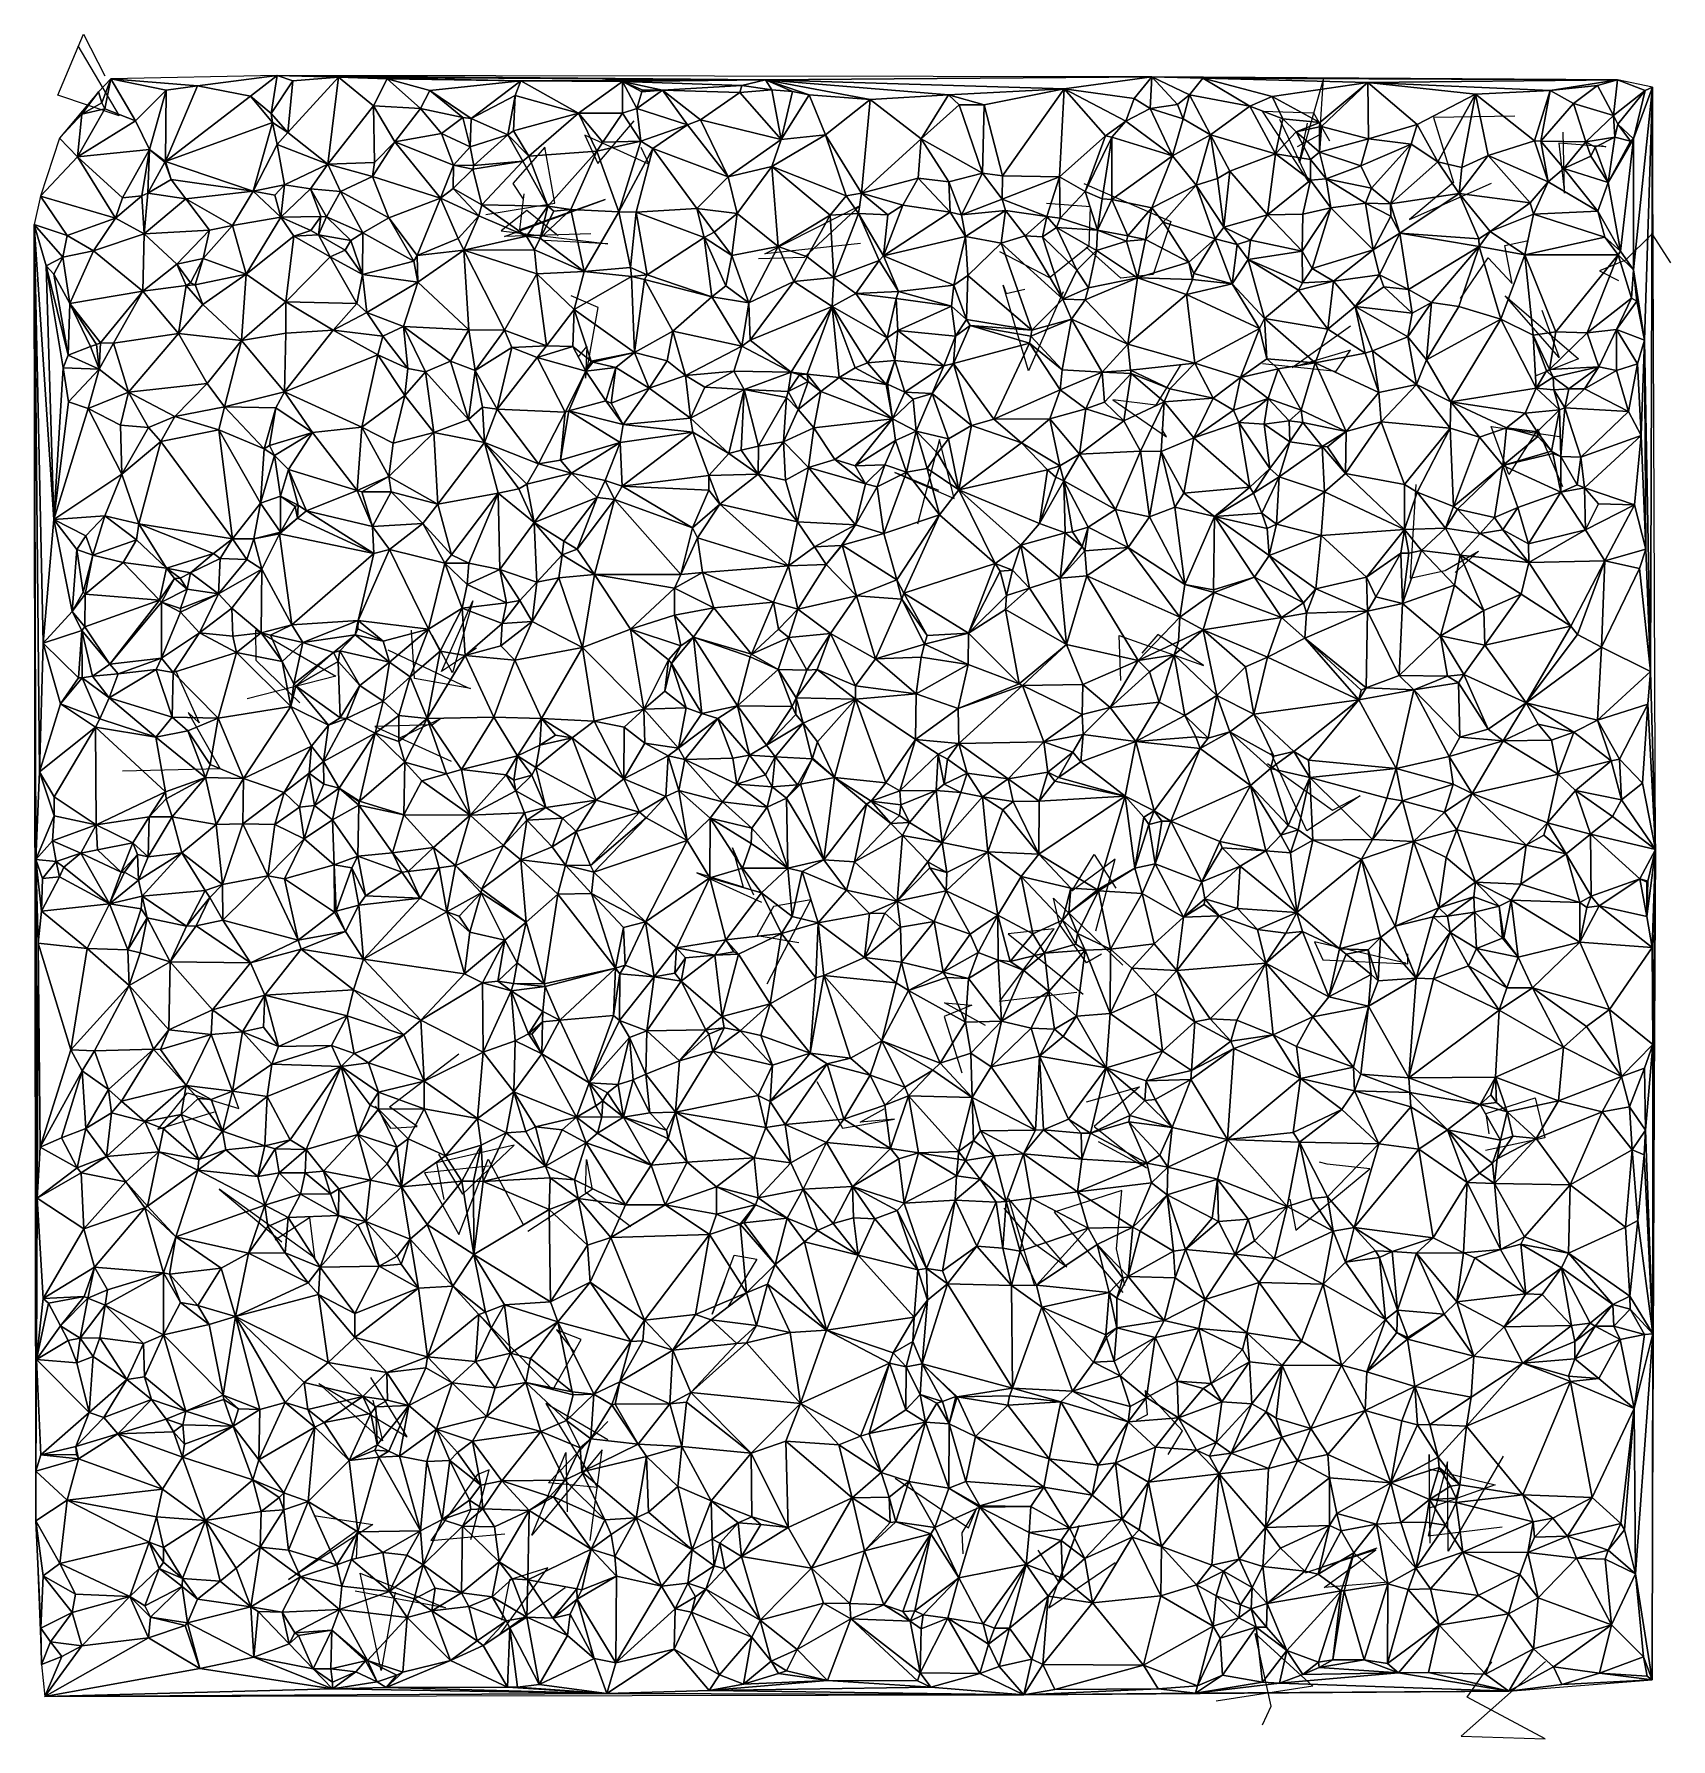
# Model space of a CAD drawing. Header units: metres. Extents: x -15 to 15.3, y -15.8 to 15.8.
import ezdxf

# ---------------------------------------------------------------- set-up
doc = ezdxf.new("R2010")
doc.units = ezdxf.units.M
doc.layers.add('CRACKS', color=1, linetype='Continuous')
doc.layers.add('STREET_MESH', color=7, linetype='Continuous')

msp = doc.modelspace()

# ---------------------------------------------------------------- linework, layer by layer
at = {"layer": 'CRACKS'}
for points in [[(-14.179, 15.542, 0.1), (-13.417, 14.244, 0.1), (-14.549, 14.628, 0.1), (-14.079, 15.757, 0.1), (-13.679, 14.988, 0.1)], [(8.377, 13.677, 0.1), (8.791, 13.902, 0.1), (8.855, 14.939, 0.1), (8.411, 13.385, 0.1), (8.561, 14.111, 0.1)], [(8.043, 14.183, 0.1), (8.595, 13.009, 0.1), (7.726, 14.334, 0.1), (8.674, 14.3, 0.1), (8.966, 13.781, 0.1)], [(12.395, 14.241, 0.1), (10.888, 14.213, 0.1), (11.262, 13.013, 0.1), (10.447, 12.328, 0.1), (11.963, 13.002, 0.1)], [(-3.768, 13.667, 0.1), (-3.623, 13.352, 0.1), (-4.803, 13.888, 0.1), (-4.562, 13.363, 0.1), (-3.894, 14.152, 0.1)], [(13.998, 13.7, 0.1), (14.077, 13.674, 0.1), (13.207, 13.739, 0.1), (13.312, 12.815, 0.1), (13.287, 13.941, 0.1)], [(-6.634, 12.421, 0.1), (-5.36, 12.633, 0.1), (-5.543, 13.667, 0.1), (-6.135, 12.997, 0.1), (-5.945, 12.706, 0.1)], [(4.425, 12.995, 0.1), (6.032, 12.295, 0.1), (5.707, 11.311, 0.1), (5.11, 11.243, 0.1), (4.467, 11.82, 0.1)], [(-4.696, 12.066, 0.1), (-6.293, 12.014, 0.1), (-4.427, 12.7, 0.1), (-6.004, 12.136, 0.1), (-5.926, 12.805, 0.1)], [(2.865, 11.737, 0.1), (3.788, 11.257, 0.1), (4.523, 11.843, 0.1), (4.547, 12.563, 0.1), (3.736, 12.622, 0.1)], [(-5.297, 12.026, 0.1), (-5.878, 12.495, 0.1), (-6.354, 12.121, 0.1), (-4.382, 11.881, 0.1), (-5.545, 11.94, 0.1)], [(0.293, 11.887, 0.1), (-1.478, 11.697, 0.1), (0.286, 12.586, 0.1), (-0.747, 11.626, 0.1), (-1.595, 11.604, 0.1)], [(15.282, 11.53, 0.1), (14.936, 12.062, 0.1), (14.44, 11.575, 0.1), (13.959, 11.377, 0.1), (14.313, 11.203, 0.1)], [(11.389, 10.867, 0.1), (11.899, 11.62, 0.1), (12.348, 11.147, 0.1), (12.209, 11.848, 0.1), (12.619, 11.933, 0.1)], [(4.042, 10.989, 0.1), (3.401, 9.53, 0.1), (2.935, 11.115, 0.1), (2.99, 10.96, 0.1), (3.332, 11.039, 0.1)], [(-4.927, 9.784, 0.1), (-4.767, 9.979, 0.1), (-4.794, 9.398, 0.1), (-4.56, 10.7, 0.1), (-5.058, 10.919, 0.1)], [(12.895, 10.652, 0.1), (13.214, 9.776, 0.1), (12.217, 10.918, 0.1), (13.57, 9.752, 0.1), (12.782, 9.441, 0.1)], [(7.729, 9.667, 0.1), (9.088, 9.526, 0.1), (9.355, 9.911, 0.1), (8.275, 9.59, 0.1), (9.358, 10.362, 0.1)], [(6.219, 9.651, 0.1), (5.756, 8.896, 0.1), (4.959, 8.992, 0.1), (5.955, 8.312, 0.1), (5.867, 8.455, 0.1)], [(1.744, 7.316, 0.1), (0.927, 7.649, 0.1), (2.028, 7.168, 0.1), (1.754, 8.261, 0.1), (1.347, 6.697, 0.1)], [(13.283, 7.389, 0.1), (12.821, 8.454, 0.1), (12.285, 7.615, 0.1), (11.957, 8.503, 0.1), (13.218, 8.316, 0.1)], [(10.562, 7.43, 0.1), (10.459, 5.695, 0.1), (11.105, 5.839, 0.1), (11.726, 6.196, 0.1), (11.291, 5.804, 0.1)], [(-6.81, 4.405, 0.1), (-7.457, 3.974, 0.1), (-6.878, 5.281, 0.1), (-7.252, 3.947, 0.1), (-7.631, 4.645, 0.1)], [(-10.074, 3.393, 0.1), (-10.885, 4.177, 0.1), (-10.889, 4.743, 0.1), (-9.408, 3.883, 0.1), (-11.05, 3.467, 0.1)], [(-8.451, 4.375, 0.1), (-6.976, 3.675, 0.1), (-6.92, 3.657, 0.1), (-7.952, 3.844, 0.1), (-8.012, 4.734, 0.1)], [(5.108, 3.803, 0.1), (5.08, 4.637, 0.1), (6.634, 4.085, 0.1), (5.79, 4.655, 0.1), (5.497, 4.309, 0.1)], [(-12.378, 3.99, 0.1), (-11.935, 3.025, 0.1), (-12.139, 3.215, 0.1), (-11.55, 2.17, 0.1), (-13.353, 2.128, 0.1)], [(-8.211, 2.753, 0.1), (-7.47, 3.103, 0.1), (-7.62, 2.989, 0.1), (-8.689, 2.956, 0.1), (-7.275, 2.313, 0.1)], [(7.822, 2.27, 0.1), (9.022, 1.408, 0.1), (9.534, 1.673, 0.1), (8.549, 1.028, 0.1), (7.888, 2.456, 0.1)], [(-1.681, -0.162, 0.1), (-2.076, 0.714, 0.1), (-1.879, -0.017, 0.1), (-2.732, 0.247, 0.1), (-1.539, -0.294, 0.1)], [(4.643, -0.823, 0.1), (5.006, 0.501, 0.1), (4.2, -0.087, 0.1), (4.616, 0.59, 0.1), (5.014, -0.031, 0.1)], [(-1.43, -1.805, 0.1), (-0.624, -0.252, 0.1), (-1.317, -0.37, 0.1), (-1.62, -0.907, 0.1), (-0.85, -1.036, 0.1)], [(4.751, -1.256, 0.1), (4.471, -1.414, 0.1), (3.976, -0.699, 0.1), (3.861, -0.221, 0.1), (5.143, -1.455, 0.1)], [(4.296, -1.964, 0.1), (2.863, -2.131, 0.1), (3.876, -0.785, 0.1), (3.023, -0.877, 0.1), (4.409, -1.992, 0.1)], [(10.38, -1.422, 0.1), (8.692, -1.027, 0.1), (8.841, -1.36, 0.1), (10.414, -1.431, 0.1), (10.413, -1.246, 0.1)], [(2.606, -2.573, 0.1), (1.85, -2.155, 0.1), (2.35, -2.198, 0.1), (1.838, -2.406, 0.1), (2.17, -3.446, 0.1)], [(-8.682, -4.065, 0.1), (-8.397, -4.472, 0.1), (-7.906, -4.439, 0.1), (-8.417, -4.076, 0.1), (-7.134, -3.095, 0.1)], [(-11.66, -4.173, 0.1), (-12.699, -4.497, 0.1), (-12.15, -3.82, 0.1), (-11.204, -4.109, 0.1), (-11.39, -3.595, 0.1)], [(-0.515, -3.608, 0.1), (-0.04, -4.474, 0.1), (0.924, -4.307, 0.1), (0.287, -4.36, 0.1), (0.733, -4.115, 0.1)], [(4.476, -3.982, 0.1), (5.455, -3.705, 0.1), (4.616, -4.441, 0.1), (5.581, -5.206, 0.1), (4.693, -4.722, 0.1)], [(11.923, -4.577, 0.1), (11.867, -4.2, 0.1), (12.77, -3.912, 0.1), (12.949, -4.647, 0.1), (11.855, -4.881, 0.1)], [(-7.513, -4.954, 0.1), (-7.069, -5.692, 0.1), (-6.113, -4.786, 0.1), (-7.55, -5.114, 0.1), (-7.41, -5.79, 0.1)], [(-6.584, -5.172, 0.1), (-7.772, -5.299, 0.1), (-7.133, -6.435, 0.1), (-6.593, -5.045, 0.1), (-5.947, -6.254, 0.1)], [(-3.957, -6.294, 0.1), (-4.791, -5.655, 0.1), (-4.773, -5.052, 0.1), (-4.666, -5.607, 0.1), (-5.856, -6.379, 0.1)], [(8.235, -5.782, 0.1), (8.342, -6.357, 0.1), (9.714, -5.226, 0.1), (8.924, -5.138, 0.1), (8.782, -5.101, 0.1)], [(-10.53, -6.533, 0.1), (-9.894, -6.124, 0.1), (-9.804, -6.866, 0.1), (-11.569, -5.6, 0.1), (-10.408, -6.57, 0.1)], [(5.184, -7.381, 0.1), (5.028, -6.7, 0.1), (5.124, -5.622, 0.1), (3.878, -6.023, 0.1), (5.148, -7.511, 0.1)], [(2.946, -5.948, 0.1), (3.502, -6.595, 0.1), (4.112, -7.033, 0.1), (3.032, -5.773, 0.1), (3.509, -7.388, 0.1)], [(-2.219, -7.305, 0.1), (-2.447, -7.909, 0.1), (-2.044, -6.82, 0.1), (-1.626, -6.895, 0.1), (-2.162, -7.774, 0.1)], [(-6.784, -7.898, 0.1), (-5.399, -9.31, 0.1), (-4.875, -8.376, 0.1), (-5.328, -8.197, 0.1), (-4.993, -8.621, 0.1)], [(-8.726, -9.497, 0.1), (-8.545, -10.251, 0.1), (-9.724, -9.19, 0.1), (-8.09, -10.178, 0.1), (-8.765, -9.082, 0.1)], [(5.986, -10.507, 0.1), (6.246, -10.069, 0.1), (5.56, -9.324, 0.1), (5.598, -9.77, 0.1), (5.39, -9.875, 0.1)], [(-4.379, -10.235, 0.1), (-5.524, -9.562, 0.1), (-4.571, -11.112, 0.1), (-5.478, -11.027, 0.1), (-4.382, -9.896, 0.1)], [(-4.709, -12.095, 0.1), (-4.486, -10.42, 0.1), (-5.785, -11.993, 0.1), (-5.157, -10.467, 0.1), (-5.133, -11.564, 0.1)], [(12.179, -10.537, 0.1), (11.164, -12.289, 0.1), (11.147, -10.641, 0.1), (10.792, -12.006, 0.1), (12.163, -11.84, 0.1)], [(10.826, -12.142, 0.1), (10.81, -10.502, 0.1), (10.803, -10.769, 0.1), (12.029, -11.068, 0.1), (10.83, -11.492, 0.1)], [(-6.913, -12.074, 0.1), (-6.576, -10.787, 0.1), (-6.794, -10.878, 0.1), (-7.653, -12.094, 0.1), (-6.284, -11.969, 0.1)], [(0.934, -10.943, 0.1), (2.291, -11.862, 0.1), (2.447, -11.488, 0.1), (2.168, -11.953, 0.1), (2.185, -12.339, 0.1)], [(-9.814, -11.631, 0.1), (-8.726, -11.799, 0.1), (-10.286, -12.816, 0.1), (-9.006, -11.898, 0.1), (-9.034, -12.433, 0.1)], [(5.001, -12.505, 0.1), (3.775, -13.348, 0.1), (4.336, -11.819, 0.1), (3.963, -12.856, 0.1), (3.577, -12.276, 0.1)], [(10.061, -12.867, 0.1), (8.867, -12.965, 0.1), (9.825, -12.266, 0.1), (8.523, -12.693, 0.1), (9.851, -12.228, 0.1)], [(-5.167, -12.972, 0.1), (-6.377, -13.834, 0.1), (-5.486, -12.598, 0.1), (-6.201, -12.82, 0.1), (-6.347, -13.568, 0.1)], [(-8.315, -13.052, 0.1), (-8.57, -14.501, 0.1), (-8.96, -12.7, 0.1), (-7.384, -13.337, 0.1), (-9.054, -13.03, 0.1)], [(7.727, -15.505, 0.1), (7.89, -15.16, 0.1), (7.59, -13.817, 0.1), (8.659, -14.785, 0.1), (6.869, -15.065, 0.1)], [(12.96, -14.329, 0.1), (11.401, -15.714, 0.1), (12.953, -15.763, 0.1), (11.512, -14.99, 0.1), (11.968, -14.338, 0.1)]]:
    msp.add_polyline3d(points, dxfattribs=at)
at = {"layer": 'STREET_MESH'}
for points in [[(-13.799, 14.692), (-13.74, 14.489), (-13.572, 14.928)], [(-13.74, 14.489), (-13.685, 14.376), (-13.572, 14.928)], [(-13.685, 14.376), (-13.113, 14.151), (-13.572, 14.928)], [(-11.967, 14.798), (-10.497, 14.992), (-13.572, 14.928)], [(-13.113, 14.151), (-12.55, 14.722), (-13.572, 14.928)], [(-12.55, 14.722), (-11.967, 14.798), (-13.572, 14.928)], [(-10.497, 14.992), (-11.967, 14.798), (-10.986, 14.607)], [(-10.603, 14.29), (-10.497, 14.992), (-10.986, 14.607)], [(-10.497, 14.992), (-10.603, 14.29), (-10.204, 14.892)], [(-10.204, 14.892), (-10.603, 14.29), (-10.297, 13.937)], [(-10.497, 14.992), (-10.204, 14.892), (-9.36, 14.963)], [(-10.497, 14.992), (-1.465, 14.913), (5.683, 14.964)], [(-10.497, 14.992), (-9.36, 14.963), (-1.465, 14.913)], [(-9.36, 14.963), (-10.297, 13.937), (-9.558, 13.355)], [(-10.204, 14.892), (-10.297, 13.937), (-9.36, 14.963)], [(-8.714, 14.431), (-9.36, 14.963), (-9.558, 13.355)], [(-5.989, 14.893), (-9.36, 14.963), (-8.462, 14.931)], [(-9.36, 14.963), (-5.989, 14.893), (-1.465, 14.913)], [(-9.36, 14.963), (-8.714, 14.431), (-8.462, 14.931)], [(-8.714, 14.431), (-7.847, 14.38), (-8.462, 14.931)], [(-7.669, 14.712), (-5.989, 14.893), (-8.462, 14.931)], [(-7.847, 14.38), (-7.669, 14.712), (-8.462, 14.931)], [(-6.905, 14.199), (-5.989, 14.893), (-7.669, 14.712)], [(-6.905, 14.199), (-6.096, 14.619), (-5.989, 14.893)], [(-6.096, 14.619), (-4.924, 14.293), (-5.989, 14.893)], [(-5.989, 14.893), (-4.106, 14.882), (-1.465, 14.913)], [(-5.989, 14.893), (-4.924, 14.293), (-4.106, 14.882)], [(-4.924, 14.293), (-4.106, 14.298), (-4.106, 14.882)], [(-4.106, 14.882), (-1.904, 14.806), (-1.465, 14.913)], [(-3.369, 14.719), (-1.904, 14.806), (-4.106, 14.882)], [(-4.106, 14.298), (-3.845, 14.381), (-4.106, 14.882)], [(-3.845, 14.381), (-3.752, 14.69), (-4.106, 14.882)], [(-3.729, 14.722), (-3.369, 14.719), (-4.106, 14.882)], [(-3.752, 14.69), (-3.729, 14.722), (-4.106, 14.882)], [(-1.904, 14.806), (-1.344, 14.725), (-1.465, 14.913)], [(-1.465, 14.913), (4.058, 14.742), (5.683, 14.964)], [(-1.465, 14.913), (-1.344, 14.725), (-0.962, 14.697)], [(1.923, 14.631), (4.058, 14.742), (-1.465, 14.913)], [(0.47, 14.546), (1.923, 14.631), (-1.465, 14.913)], [(-0.653, 14.633), (-1.465, 14.913), (-0.962, 14.697)], [(-0.653, 14.633), (0.47, 14.546), (-1.465, 14.913)], [(4.058, 14.742), (5.357, 14.568), (5.683, 14.964)], [(5.357, 14.568), (5.65, 14.383), (5.683, 14.964)], [(5.65, 14.383), (6.155, 14.455), (5.683, 14.964)], [(14.293, 14.912), (5.683, 14.964), (6.627, 14.943)], [(5.683, 14.964), (6.381, 14.634), (6.627, 14.943)], [(6.155, 14.455), (6.381, 14.634), (5.683, 14.964)], [(6.381, 14.634), (7.492, 14.425), (6.627, 14.943)], [(7.906, 14.603), (9.679, 14.86), (6.627, 14.943)], [(9.679, 14.86), (14.293, 14.912), (6.627, 14.943)], [(7.492, 14.425), (7.906, 14.603), (6.627, 14.943)], [(9.679, 14.86), (7.906, 14.603), (8.786, 14.125)], [(8.822, 14.05), (9.679, 14.86), (8.786, 14.125)], [(8.822, 14.05), (9.686, 13.822), (9.679, 14.86)], [(9.679, 14.86), (13.051, 14.717), (14.293, 14.912)], [(9.679, 14.86), (10.587, 14.088), (11.665, 14.648)], [(9.679, 14.86), (9.686, 13.822), (10.587, 14.088)], [(13.051, 14.717), (9.679, 14.86), (11.665, 14.648)], [(13.051, 14.717), (13.926, 14.806), (14.293, 14.912)], [(13.926, 14.806), (14.218, 14.252), (14.293, 14.912)], [(14.218, 14.252), (14.804, 14.717), (14.293, 14.912)], [(14.293, 14.912), (14.804, 14.717), (14.94, 14.776)], [(-14.11, 14.279), (-13.799, 14.692), (-14.52, 13.834)], [(-14.11, 14.279), (-13.74, 14.489), (-13.799, 14.692)], [(-12.55, 14.722), (-13.113, 14.151), (-12.857, 13.623)], [(-12.561, 13.403), (-12.55, 14.722), (-12.857, 13.623)], [(-11.967, 14.798), (-12.561, 13.403), (-10.986, 14.607)], [(-12.561, 13.403), (-11.967, 14.798), (-12.55, 14.722)], [(-12.561, 13.403), (-10.583, 14.124), (-10.986, 14.607)], [(-10.583, 14.124), (-10.603, 14.29), (-10.986, 14.607)], [(-7.847, 14.38), (-7.058, 14.213), (-7.669, 14.712)], [(-7.058, 14.213), (-6.905, 14.199), (-7.669, 14.712)], [(-6.096, 14.619), (-6.905, 14.199), (-6.229, 13.896)], [(-6.123, 13.971), (-6.096, 14.619), (-6.229, 13.896)], [(-6.123, 13.971), (-4.924, 14.293), (-6.096, 14.619)], [(-3.369, 14.719), (-3.845, 14.381), (-2.904, 14.079)], [(-3.752, 14.69), (-3.845, 14.381), (-3.369, 14.719)], [(-3.729, 14.722), (-3.752, 14.69), (-3.369, 14.719)], [(-1.904, 14.806), (-3.369, 14.719), (-1.938, 14.676)], [(-3.369, 14.719), (-2.904, 14.079), (-2.663, 14.171)], [(-3.369, 14.719), (-2.663, 14.171), (-1.938, 14.676)], [(-1.938, 14.676), (-2.663, 14.171), (-1.175, 13.808)], [(-1.344, 14.725), (-1.904, 14.806), (-1.938, 14.676)], [(-1.344, 14.725), (-1.938, 14.676), (-1.175, 13.808)], [(-1.344, 14.725), (-1.175, 13.808), (-0.962, 14.697)], [(-1.175, 13.808), (-0.653, 14.633), (-0.962, 14.697)], [(-0.356, 13.895), (-0.653, 14.633), (-1.175, 13.808)], [(0.47, 14.546), (-0.653, 14.633), (-0.356, 13.895)], [(0.309, 12.816), (0.47, 14.546), (-0.356, 13.895)], [(0.47, 14.546), (0.309, 12.816), (1.416, 13.818)], [(1.923, 14.631), (0.47, 14.546), (1.416, 13.818)], [(2.12, 14.447), (1.923, 14.631), (1.416, 13.818)], [(2.581, 14.449), (4.058, 14.742), (1.923, 14.631)], [(2.12, 14.447), (2.581, 14.449), (1.923, 14.631)], [(2.581, 14.449), (2.918, 13.135), (4.058, 14.742)], [(2.918, 13.135), (3.976, 13.118), (4.058, 14.742)], [(3.976, 13.118), (4.824, 13.878), (4.058, 14.742)], [(4.824, 13.878), (5.201, 14.15), (4.058, 14.742)], [(5.201, 14.15), (5.357, 14.568), (4.058, 14.742)], [(5.65, 14.383), (5.357, 14.568), (5.201, 14.15)], [(6.381, 14.634), (6.155, 14.455), (6.258, 14.193)], [(6.381, 14.634), (6.258, 14.193), (6.769, 13.896)], [(7.492, 14.425), (6.381, 14.634), (6.769, 13.896)], [(7.492, 14.425), (8.104, 14.193), (7.906, 14.603)], [(7.906, 14.603), (8.104, 14.193), (8.786, 14.125)], [(10.587, 14.088), (10.968, 13.396), (11.665, 14.648)], [(10.968, 13.396), (11.413, 13.29), (11.665, 14.648)], [(11.413, 13.29), (11.901, 13.51), (11.665, 14.648)], [(12.759, 13.784), (13.051, 14.717), (11.665, 14.648)], [(11.901, 13.51), (12.759, 13.784), (11.665, 14.648)], [(13.051, 14.717), (12.759, 13.784), (12.875, 13.779)], [(13.481, 14.471), (13.051, 14.717), (12.875, 13.779)], [(13.926, 14.806), (13.051, 14.717), (13.481, 14.471)], [(14.218, 14.252), (13.926, 14.806), (13.481, 14.471)], [(14.218, 14.252), (14.299, 14.091), (14.804, 14.717)], [(14.299, 14.091), (14.589, 13.818), (14.804, 14.717)], [(14.804, 14.717), (14.589, 13.818), (14.94, 14.776)], [(14.589, 13.818), (14.592, 11.396), (14.94, 14.776)], [(14.592, 11.396), (14.79, 10.096), (14.94, 14.776)], [(14.79, 10.096), (14.906, 3.972), (14.94, 14.776)], [(14.94, 14.776), (14.906, 3.972), (14.998, 0.68)], [(-14.186, 13.487), (-14.11, 14.279), (-14.52, 13.834)], [(-14.186, 13.487), (-13.685, 14.376), (-14.11, 14.279)], [(-13.685, 14.376), (-14.186, 13.487), (-13.113, 14.151)], [(-13.685, 14.376), (-13.74, 14.489), (-14.11, 14.279)], [(-10.603, 14.29), (-10.583, 14.124), (-10.297, 13.937)], [(-8.692, 13.382), (-8.714, 14.431), (-9.558, 13.355)], [(-7.847, 14.38), (-8.714, 14.431), (-8.319, 13.768)], [(-8.714, 14.431), (-8.692, 13.382), (-8.319, 13.768)], [(-7.455, 13.92), (-7.847, 14.38), (-8.319, 13.768)], [(-7.058, 14.213), (-7.847, 14.38), (-7.455, 13.92)], [(-6.923, 13.672), (-7.058, 14.213), (-7.455, 13.92)], [(-7.058, 14.213), (-6.923, 13.672), (-6.905, 14.199)], [(-6.905, 14.199), (-6.923, 13.672), (-6.229, 13.896)], [(-4.924, 14.293), (-6.123, 13.971), (-5.838, 13.498)], [(-4.584, 13.591), (-4.924, 14.293), (-5.838, 13.498)], [(-4.924, 14.293), (-4.473, 13.758), (-4.106, 14.298)], [(-4.473, 13.758), (-4.924, 14.293), (-4.584, 13.591)], [(-4.473, 13.758), (-3.769, 13.775), (-4.106, 14.298)], [(-3.769, 13.775), (-3.845, 14.381), (-4.106, 14.298)], [(-3.845, 14.381), (-3.769, 13.775), (-2.904, 14.079)], [(2.551, 13.186), (2.12, 14.447), (1.416, 13.818)], [(2.12, 14.447), (2.551, 13.186), (2.581, 14.449)], [(2.551, 13.186), (2.918, 13.135), (2.581, 14.449)], [(6.062, 13.505), (5.65, 14.383), (5.201, 14.15)], [(6.258, 14.193), (6.155, 14.455), (5.65, 14.383)], [(6.258, 14.193), (5.65, 14.383), (6.062, 13.505)], [(6.769, 13.896), (6.258, 14.193), (6.062, 13.505)], [(7.97, 13.542), (7.492, 14.425), (6.769, 13.896)], [(8.104, 14.193), (7.492, 14.425), (7.97, 13.542)], [(8.35, 13.951), (8.104, 14.193), (7.97, 13.542)], [(8.104, 14.193), (8.35, 13.951), (8.786, 14.125)], [(13.707, 13.766), (13.481, 14.471), (12.875, 13.779)], [(13.707, 13.766), (14.218, 14.252), (13.481, 14.471)], [(14.218, 14.252), (13.707, 13.766), (14.244, 13.852)], [(14.299, 14.091), (14.218, 14.252), (14.244, 13.852)], [(-13.113, 14.151), (-14.186, 13.487), (-12.857, 13.623)], [(-10.94, 12.852), (-10.583, 14.124), (-12.561, 13.403)], [(-10.583, 14.124), (-10.94, 12.852), (-10.494, 13.718)], [(-10.297, 13.937), (-10.583, 14.124), (-10.494, 13.718)], [(-10.297, 13.937), (-10.494, 13.718), (-9.558, 13.355)], [(-7.235, 13.333), (-7.455, 13.92), (-8.319, 13.768)], [(-7.235, 13.333), (-6.923, 13.672), (-7.455, 13.92)], [(-6.923, 13.672), (-6.859, 13.328), (-6.229, 13.896)], [(-6.859, 13.328), (-5.954, 13.408), (-6.229, 13.896)], [(-6.123, 13.971), (-6.229, 13.896), (-5.838, 13.498)], [(-6.229, 13.896), (-5.954, 13.408), (-5.838, 13.498)], [(-2.904, 14.079), (-3.769, 13.775), (-3.55, 13.642)], [(-2.904, 14.079), (-3.55, 13.642), (-2.151, 13.121)], [(-2.663, 14.171), (-2.904, 14.079), (-2.151, 13.121)], [(-1.175, 13.808), (-2.663, 14.171), (-2.151, 13.121)], [(-1.347, 13.307), (-0.356, 13.895), (-1.175, 13.808)], [(-1.347, 13.307), (0.03, 12.768), (-0.356, 13.895)], [(0.03, 12.768), (0.309, 12.816), (-0.356, 13.895)], [(3.976, 13.118), (4.451, 12.849), (4.824, 13.878)], [(4.451, 12.849), (4.942, 13.851), (4.824, 13.878)], [(4.824, 13.878), (4.942, 13.851), (5.201, 14.15)], [(4.942, 13.851), (6.062, 13.505), (5.201, 14.15)], [(6.502, 12.963), (6.769, 13.896), (6.062, 13.505)], [(6.502, 12.963), (6.896, 13.085), (6.769, 13.896)], [(7.122, 13.222), (7.97, 13.542), (6.769, 13.896)], [(6.896, 13.085), (7.122, 13.222), (6.769, 13.896)], [(8.615, 13.437), (8.35, 13.951), (7.97, 13.542)], [(8.35, 13.951), (8.78, 14.04), (8.786, 14.125)], [(8.78, 14.04), (8.35, 13.951), (8.782, 13.574)], [(8.35, 13.951), (8.615, 13.437), (8.782, 13.574)], [(8.78, 14.04), (8.822, 14.05), (8.786, 14.125)], [(8.822, 14.05), (8.78, 14.04), (8.782, 13.574)], [(9.686, 13.822), (8.822, 14.05), (8.782, 13.574)], [(9.686, 13.822), (10.475, 13.719), (10.587, 14.088)], [(10.475, 13.719), (10.968, 13.396), (10.587, 14.088)], [(14.299, 14.091), (14.244, 13.852), (14.536, 13.778)], [(14.589, 13.818), (14.299, 14.091), (14.536, 13.778)], [(-14.871, 12.762), (-14.186, 13.487), (-14.52, 13.834)], [(-14.186, 13.487), (-13.357, 12.731), (-12.857, 13.623)], [(-13.357, 12.731), (-12.999, 12.769), (-12.857, 13.623)], [(-12.999, 12.769), (-12.884, 12.814), (-12.857, 13.623)], [(-12.884, 12.814), (-12.571, 13.392), (-12.857, 13.623)], [(-12.571, 13.392), (-12.561, 13.403), (-12.857, 13.623)], [(-10.94, 12.852), (-10.359, 12.971), (-10.494, 13.718)], [(-10.494, 13.718), (-10.359, 12.971), (-9.558, 13.355)], [(-8.319, 13.768), (-8.732, 13.125), (-7.477, 12.722)], [(-8.692, 13.382), (-8.732, 13.125), (-8.319, 13.768)], [(-7.235, 13.333), (-8.319, 13.768), (-7.477, 12.722)], [(-6.859, 13.328), (-6.923, 13.672), (-7.235, 13.333)], [(-5.489, 12.574), (-4.584, 13.591), (-5.838, 13.498)], [(-4.584, 13.591), (-5.489, 12.574), (-5.064, 12.513)], [(-4.175, 12.471), (-4.584, 13.591), (-5.064, 12.513)], [(-4.175, 12.471), (-3.769, 13.775), (-4.584, 13.591)], [(-3.769, 13.775), (-4.473, 13.758), (-4.584, 13.591)], [(-3.769, 13.775), (-4.175, 12.471), (-3.55, 13.642)], [(-4.175, 12.471), (-3.854, 12.467), (-3.55, 13.642)], [(-3.854, 12.467), (-2.733, 12.532), (-3.55, 13.642)], [(-3.55, 13.642), (-2.733, 12.532), (-2.151, 13.121)], [(-1.347, 13.307), (-1.175, 13.808), (-2.151, 13.121)], [(0.309, 12.816), (1.361, 13.095), (1.416, 13.818)], [(1.361, 13.095), (1.926, 13.025), (1.416, 13.818)], [(1.926, 13.025), (2.551, 13.186), (1.416, 13.818)], [(4.451, 12.849), (4.761, 12.709), (4.942, 13.851)], [(4.761, 12.709), (4.942, 12.696), (4.942, 13.851)], [(4.942, 13.851), (4.942, 12.696), (6.062, 13.505)], [(8.782, 13.574), (8.615, 13.437), (8.905, 13.083)], [(9.548, 13.319), (9.686, 13.822), (8.782, 13.574)], [(9.548, 13.319), (8.782, 13.574), (8.905, 13.083)], [(10.475, 13.719), (9.686, 13.822), (9.548, 13.319)], [(9.747, 12.906), (10.475, 13.719), (9.548, 13.319)], [(9.747, 12.906), (10.097, 12.618), (10.475, 13.719)], [(10.475, 13.719), (10.097, 12.618), (10.968, 13.396)], [(13.014, 13.023), (12.759, 13.784), (11.901, 13.51)], [(12.759, 13.784), (13.014, 13.023), (12.875, 13.779)], [(13.014, 13.023), (13.299, 13.271), (12.875, 13.779)], [(13.299, 13.271), (13.707, 13.766), (12.875, 13.779)], [(13.707, 13.766), (13.299, 13.271), (13.798, 13.499)], [(13.707, 13.766), (13.883, 13.667), (14.244, 13.852)], [(13.883, 13.667), (13.707, 13.766), (13.798, 13.499)], [(13.883, 13.667), (13.798, 13.499), (14.12, 13.011)], [(14.244, 13.852), (13.883, 13.667), (14.12, 13.011)], [(14.244, 13.852), (14.12, 13.011), (14.536, 13.778)], [(14.12, 13.011), (14.589, 13.818), (14.536, 13.778)], [(14.589, 13.818), (14.12, 13.011), (14.347, 11.742)], [(14.589, 13.818), (14.347, 11.742), (14.592, 11.396)], [(-13.486, 12.353), (-14.186, 13.487), (-14.871, 12.762)], [(-13.486, 12.353), (-13.357, 12.731), (-14.186, 13.487)], [(-12.884, 12.814), (-12.454, 13.069), (-12.571, 13.392)], [(-12.454, 13.069), (-12.561, 13.403), (-12.571, 13.392)], [(-12.454, 13.069), (-10.94, 12.852), (-12.561, 13.403)], [(-10.359, 12.971), (-9.88, 12.894), (-9.558, 13.355)], [(-9.88, 12.894), (-9.323, 12.849), (-9.558, 13.355)], [(-8.732, 13.125), (-8.692, 13.382), (-9.558, 13.355)], [(-9.323, 12.849), (-8.732, 13.125), (-9.558, 13.355)], [(-7.237, 12.902), (-7.235, 13.333), (-7.477, 12.722)], [(-7.235, 13.333), (-7.237, 12.902), (-6.876, 13.261)], [(-7.237, 12.902), (-6.71, 12.602), (-6.876, 13.261)], [(-6.859, 13.328), (-7.235, 13.333), (-6.876, 13.261)], [(-6.71, 12.602), (-5.954, 13.408), (-6.876, 13.261)], [(-5.954, 13.408), (-6.859, 13.328), (-6.876, 13.261)], [(-5.489, 12.574), (-5.954, 13.408), (-6.71, 12.602)], [(-5.954, 13.408), (-5.489, 12.574), (-5.838, 13.498)], [(-1.99, 12.438), (-1.347, 13.307), (-2.151, 13.121)], [(-1.232, 11.829), (-1.347, 13.307), (-1.99, 12.438)], [(-0.27, 12.409), (0.03, 12.768), (-1.347, 13.307)], [(-1.232, 11.829), (-0.27, 12.409), (-1.347, 13.307)], [(6.062, 13.505), (4.942, 12.696), (5.681, 12.542)], [(6.502, 12.963), (6.062, 13.505), (5.681, 12.542)], [(7.122, 13.222), (7.82, 12.415), (7.97, 13.542)], [(7.97, 13.542), (7.82, 12.415), (8.613, 13.057)], [(8.615, 13.437), (7.97, 13.542), (8.613, 13.057)], [(8.615, 13.437), (8.613, 13.057), (8.905, 13.083)], [(9.747, 12.906), (9.548, 13.319), (8.905, 13.083)], [(10.968, 13.396), (10.097, 12.618), (11.367, 12.808)], [(11.413, 13.29), (10.968, 13.396), (11.367, 12.808)], [(11.901, 13.51), (11.413, 13.29), (11.367, 12.808)], [(12.679, 12.637), (11.901, 13.51), (11.367, 12.808)], [(12.679, 12.637), (13.014, 13.023), (11.901, 13.51)], [(13.932, 12.483), (13.299, 13.271), (13.014, 13.023)], [(13.798, 13.499), (13.299, 13.271), (14.12, 13.011)], [(13.299, 13.271), (13.932, 12.483), (14.12, 13.011)], [(-12.454, 13.069), (-12.884, 12.814), (-12.181, 12.714)], [(-10.94, 12.852), (-12.454, 13.069), (-12.181, 12.714)], [(-10.94, 12.852), (-10.54, 12.781), (-10.359, 12.971)], [(-10.359, 12.971), (-10.54, 12.781), (-10.43, 12.373)], [(-9.88, 12.894), (-10.359, 12.971), (-10.43, 12.373)], [(-8.732, 13.125), (-9.323, 12.849), (-8.429, 12.36)], [(-8.732, 13.125), (-8.429, 12.36), (-7.477, 12.722)], [(-2.733, 12.532), (-1.99, 12.438), (-2.151, 13.121)], [(1.079, 12.596), (1.361, 13.095), (0.309, 12.816)], [(1.951, 12.465), (1.361, 13.095), (1.079, 12.596)], [(1.361, 13.095), (1.951, 12.465), (1.926, 13.025)], [(2.163, 12.413), (2.551, 13.186), (1.926, 13.025)], [(1.951, 12.465), (2.163, 12.413), (1.926, 13.025)], [(2.551, 13.186), (2.163, 12.413), (2.914, 12.708)], [(2.918, 13.135), (2.551, 13.186), (2.914, 12.708)], [(2.918, 13.135), (2.914, 12.708), (3.976, 13.118)], [(2.914, 12.708), (3.738, 12.384), (3.976, 13.118)], [(3.976, 13.118), (3.738, 12.384), (3.987, 12.353)], [(4.451, 12.849), (3.976, 13.118), (3.987, 12.353)], [(5.894, 12.28), (6.502, 12.963), (5.681, 12.542)], [(6.855, 11.973), (6.502, 12.963), (5.894, 12.28)], [(6.502, 12.963), (7.014, 12.187), (6.896, 13.085)], [(7.014, 12.187), (6.502, 12.963), (6.855, 11.973)], [(6.896, 13.085), (7.014, 12.187), (7.122, 13.222)], [(7.014, 12.187), (7.82, 12.415), (7.122, 13.222)], [(7.82, 12.415), (8.474, 12.427), (8.613, 13.057)], [(8.474, 12.427), (8.992, 12.545), (8.613, 13.057)], [(8.613, 13.057), (8.992, 12.545), (8.905, 13.083)], [(8.992, 12.545), (9.633, 12.633), (8.905, 13.083)], [(9.633, 12.633), (9.747, 12.906), (8.905, 13.083)], [(12.741, 12.429), (13.014, 13.023), (12.679, 12.637)], [(12.741, 12.429), (13.932, 12.483), (13.014, 13.023)], [(14.12, 13.011), (13.932, 12.483), (14.347, 11.742)], [(-14.381, 12.036), (-14.871, 12.762), (-14.99, 12.235)], [(-14.381, 12.036), (-13.486, 12.353), (-14.871, 12.762)], [(-12.999, 12.769), (-13.357, 12.731), (-13.486, 12.353)], [(-12.957, 12.062), (-12.999, 12.769), (-13.486, 12.353)], [(-12.884, 12.814), (-12.999, 12.769), (-12.957, 12.062)], [(-12.884, 12.814), (-12.957, 12.062), (-12.181, 12.714)], [(-12.957, 12.062), (-11.749, 12.13), (-12.181, 12.714)], [(-11.32, 12.22), (-10.94, 12.852), (-12.181, 12.714)], [(-11.749, 12.13), (-11.32, 12.22), (-12.181, 12.714)], [(-10.94, 12.852), (-11.32, 12.22), (-10.43, 12.373)], [(-10.54, 12.781), (-10.94, 12.852), (-10.43, 12.373)], [(-9.688, 12.385), (-9.88, 12.894), (-10.43, 12.373)], [(-9.323, 12.849), (-9.88, 12.894), (-9.581, 12.381)], [(-9.88, 12.894), (-9.688, 12.385), (-9.581, 12.381)], [(-8.912, 12.08), (-9.323, 12.849), (-9.581, 12.381)], [(-9.323, 12.849), (-8.912, 12.08), (-8.429, 12.36)], [(-8.429, 12.36), (-7.908, 11.663), (-7.477, 12.722)], [(-7.908, 11.663), (-7.147, 11.978), (-7.477, 12.722)], [(-6.765, 12.394), (-7.237, 12.902), (-7.477, 12.722)], [(-7.147, 11.978), (-6.765, 12.394), (-7.477, 12.722)], [(-6.765, 12.394), (-6.71, 12.602), (-7.237, 12.902)], [(0.03, 12.768), (-0.27, 12.409), (0.259, 12.437)], [(0.309, 12.816), (0.03, 12.768), (0.259, 12.437)], [(0.796, 12.416), (0.309, 12.816), (0.259, 12.437)], [(0.796, 12.416), (1.079, 12.596), (0.309, 12.816)], [(2.163, 12.413), (2.977, 12.493), (2.914, 12.708)], [(2.977, 12.493), (3.738, 12.384), (2.914, 12.708)], [(4.675, 12.129), (4.451, 12.849), (3.987, 12.353)], [(4.675, 12.129), (4.761, 12.709), (4.451, 12.849)], [(4.761, 12.709), (4.675, 12.129), (4.942, 12.696)], [(4.942, 12.696), (4.675, 12.129), (5.235, 12.026)], [(4.942, 12.696), (5.235, 12.026), (5.681, 12.542)], [(9.772, 11.766), (9.633, 12.633), (8.992, 12.545)], [(10.097, 12.618), (9.747, 12.906), (9.633, 12.633)], [(9.633, 12.633), (9.772, 11.766), (10.103, 12.389)], [(10.097, 12.618), (9.633, 12.633), (10.103, 12.389)], [(10.097, 12.618), (10.268, 12.075), (11.367, 12.808)], [(10.268, 12.075), (10.097, 12.618), (10.103, 12.389)], [(10.268, 12.075), (11.728, 11.974), (11.367, 12.808)], [(11.728, 11.974), (11.937, 12.109), (11.367, 12.808)], [(11.937, 12.109), (12.679, 12.637), (11.367, 12.808)], [(11.937, 12.109), (12.741, 12.429), (12.679, 12.637)], [(-14.381, 12.036), (-13.89, 11.75), (-13.486, 12.353)], [(-13.89, 11.75), (-12.957, 12.062), (-13.486, 12.353)], [(-10.43, 12.373), (-11.32, 12.22), (-11.07, 11.317)], [(-10.186, 12.022), (-10.43, 12.373), (-11.07, 11.317)], [(-9.875, 12.126), (-9.688, 12.385), (-10.43, 12.373)], [(-10.186, 12.022), (-9.875, 12.126), (-10.43, 12.373)], [(-9.688, 12.385), (-9.875, 12.126), (-9.729, 12.046)], [(-9.688, 12.385), (-9.729, 12.046), (-9.581, 12.381)], [(-9.729, 12.046), (-9.132, 11.943), (-9.581, 12.381)], [(-9.132, 11.943), (-8.912, 12.08), (-9.581, 12.381)], [(-8.912, 12.08), (-7.966, 11.56), (-8.429, 12.36)], [(-7.966, 11.56), (-7.908, 11.663), (-8.429, 12.36)], [(-6.765, 12.394), (-7.147, 11.978), (-7.041, 11.76)], [(-5.885, 12.02), (-6.765, 12.394), (-7.041, 11.76)], [(-6.765, 12.394), (-5.885, 12.02), (-6.71, 12.602)], [(-5.885, 12.02), (-5.489, 12.574), (-6.71, 12.602)], [(-5.489, 12.574), (-5.885, 12.02), (-5.633, 11.983)], [(-5.376, 12.481), (-5.489, 12.574), (-5.633, 11.983)], [(-5.064, 12.513), (-5.633, 11.983), (-4.819, 11.368)], [(-5.376, 12.481), (-5.633, 11.983), (-5.064, 12.513)], [(-5.489, 12.574), (-5.376, 12.481), (-5.064, 12.513)], [(-4.175, 12.471), (-5.064, 12.513), (-4.819, 11.368)], [(-3.961, 11.441), (-4.175, 12.471), (-4.819, 11.368)], [(-4.175, 12.471), (-3.961, 11.441), (-3.854, 12.467)], [(-3.854, 12.467), (-3.961, 11.441), (-3.65, 11.304)], [(-3.854, 12.467), (-2.599, 11.998), (-2.733, 12.532)], [(-2.599, 11.998), (-3.854, 12.467), (-3.65, 11.304)], [(-2.733, 12.532), (-2.415, 12.094), (-1.99, 12.438)], [(-2.599, 11.998), (-2.415, 12.094), (-2.733, 12.532)], [(-2.415, 12.094), (-2.084, 11.666), (-1.99, 12.438)], [(-2.084, 11.666), (-1.232, 11.829), (-1.99, 12.438)], [(-0.27, 12.409), (-1.232, 11.829), (-0.693, 11.639)], [(-0.199, 11.258), (-0.27, 12.409), (-0.693, 11.639)], [(-0.27, 12.409), (-0.199, 11.258), (0.259, 12.437)], [(-0.199, 11.258), (0.639, 11.571), (0.259, 12.437)], [(0.639, 11.571), (0.718, 11.657), (0.259, 12.437)], [(0.718, 11.657), (0.796, 12.416), (0.259, 12.437)], [(1.079, 12.596), (0.796, 12.416), (0.718, 11.657)], [(1.951, 12.465), (1.079, 12.596), (0.718, 11.657)], [(2.237, 12.017), (1.951, 12.465), (0.718, 11.657)], [(2.163, 12.413), (1.951, 12.465), (2.237, 12.017)], [(2.977, 12.493), (2.163, 12.413), (2.237, 12.017)], [(2.893, 11.89), (2.977, 12.493), (2.237, 12.017)], [(2.977, 12.493), (2.893, 11.89), (3.341, 12.025)], [(3.738, 12.384), (2.977, 12.493), (3.341, 12.025)], [(3.662, 12.011), (3.738, 12.384), (3.341, 12.025)], [(3.921, 12.182), (3.738, 12.384), (3.662, 12.011)], [(3.738, 12.384), (3.921, 12.182), (3.987, 12.353)], [(3.921, 12.182), (4.675, 12.129), (3.987, 12.353)], [(5.235, 12.026), (5.563, 11.962), (5.681, 12.542)], [(5.563, 11.962), (5.894, 12.28), (5.681, 12.542)], [(7.014, 12.187), (7.508, 11.949), (7.82, 12.415)], [(7.82, 12.415), (7.508, 11.949), (8.46, 11.746)], [(7.82, 12.415), (8.46, 11.746), (8.474, 12.427)], [(8.474, 12.427), (8.46, 11.746), (8.992, 12.545)], [(8.46, 11.746), (8.649, 11.421), (8.992, 12.545)], [(8.649, 11.421), (9.772, 11.766), (8.992, 12.545)], [(9.772, 11.766), (10.268, 12.075), (10.103, 12.389)], [(12.741, 12.429), (11.937, 12.109), (12.582, 11.678)], [(12.741, 12.429), (12.582, 11.678), (14.059, 12.001)], [(13.932, 12.483), (12.741, 12.429), (14.059, 12.001)], [(14.347, 11.742), (13.932, 12.483), (14.059, 12.001)], [(-14.961, -10.81), (-14.958, 0.495), (-14.99, 12.235)], [(-14.96, -11.73), (-14.961, -10.81), (-14.99, 12.235)], [(-14.77, 11.475), (-14.457, 11.633), (-14.99, 12.235)], [(-14.958, 0.495), (-14.893, 2.12), (-14.99, 12.235)], [(-14.893, 2.12), (-14.824, 4.499), (-14.99, 12.235)], [(-14.457, 11.633), (-14.381, 12.036), (-14.99, 12.235)], [(-14.824, 4.499), (-14.627, 6.784), (-14.99, 12.235)], [(-14.627, 6.784), (-14.77, 11.475), (-14.99, 12.235)], [(-13.89, 11.75), (-14.381, 12.036), (-14.457, 11.633)], [(-12.957, 12.062), (-13.89, 11.75), (-12.982, 11.005)], [(-12.351, 11.502), (-12.957, 12.062), (-12.982, 11.005)], [(-12.351, 11.502), (-11.749, 12.13), (-12.957, 12.062)], [(-12.351, 11.502), (-11.863, 11.605), (-11.749, 12.13)], [(-11.32, 12.22), (-11.863, 11.605), (-11.07, 11.317)], [(-11.863, 11.605), (-11.32, 12.22), (-11.749, 12.13)], [(-10.186, 12.022), (-11.07, 11.317), (-10.332, 10.806)], [(-9.513, 11.64), (-10.186, 12.022), (-10.332, 10.806)], [(-9.729, 12.046), (-9.875, 12.126), (-10.186, 12.022)], [(-9.513, 11.64), (-9.729, 12.046), (-10.186, 12.022)], [(-9.513, 11.64), (-9.238, 11.761), (-9.729, 12.046)], [(-9.238, 11.761), (-9.132, 11.943), (-9.729, 12.046)], [(-8.912, 12.08), (-9.132, 11.943), (-8.919, 11.312)], [(-7.966, 11.56), (-8.912, 12.08), (-8.919, 11.312)], [(-7.147, 11.978), (-7.908, 11.663), (-7.041, 11.76)], [(-5.735, 11.77), (-5.885, 12.02), (-7.041, 11.76)], [(-5.885, 12.02), (-5.735, 11.77), (-5.633, 11.983)], [(-5.633, 11.983), (-5.735, 11.77), (-4.819, 11.368)], [(-2.455, 10.898), (-2.599, 11.998), (-3.65, 11.304)], [(-2.084, 11.666), (-2.415, 12.094), (-2.599, 11.998)], [(-2.599, 11.998), (-2.455, 10.898), (-2.197, 11.101)], [(-2.084, 11.666), (-2.599, 11.998), (-2.197, 11.101)], [(2.022, 11.113), (2.237, 12.017), (0.718, 11.657)], [(2.277, 11.293), (2.237, 12.017), (2.022, 11.113)], [(2.277, 11.293), (2.893, 11.89), (2.237, 12.017)], [(2.893, 11.89), (4.037, 10.854), (3.341, 12.025)], [(4.037, 10.854), (3.662, 12.011), (3.341, 12.025)], [(4.294, 11.393), (3.921, 12.182), (3.662, 12.011)], [(4.037, 10.854), (4.294, 11.393), (3.662, 12.011)], [(3.921, 12.182), (4.294, 11.393), (4.657, 11.754)], [(4.675, 12.129), (3.921, 12.182), (4.657, 11.754)], [(4.675, 12.129), (4.657, 11.754), (5.214, 11.926)], [(5.235, 12.026), (4.675, 12.129), (5.214, 11.926)], [(5.235, 12.026), (5.214, 11.926), (5.563, 11.962)], [(5.894, 12.28), (5.563, 11.962), (6.366, 11.542)], [(6.855, 11.973), (5.894, 12.28), (6.366, 11.542)], [(7.262, 11.869), (7.014, 12.187), (6.855, 11.973)], [(7.014, 12.187), (7.262, 11.869), (7.508, 11.949)], [(10.268, 12.075), (9.772, 11.766), (9.894, 11.306)], [(10.268, 12.075), (9.894, 11.306), (10.428, 11.032)], [(11.738, 11.827), (10.268, 12.075), (10.428, 11.032)], [(11.728, 11.974), (10.268, 12.075), (11.738, 11.827)], [(11.937, 12.109), (11.728, 11.974), (11.738, 11.827)], [(12.582, 11.678), (11.937, 12.109), (11.738, 11.827)], [(12.582, 11.678), (14.304, 11.674), (14.059, 12.001)], [(14.304, 11.674), (14.347, 11.742), (14.059, 12.001)], [(-13.89, 11.75), (-14.457, 11.633), (-14.33, 10.774)], [(-12.982, 11.005), (-13.89, 11.75), (-14.33, 10.774)], [(-9.238, 11.761), (-9.513, 11.64), (-8.919, 11.312)], [(-9.132, 11.943), (-9.238, 11.761), (-8.919, 11.312)], [(-7.908, 11.663), (-7.966, 11.56), (-7.894, 11.173)], [(-7.908, 11.663), (-7.894, 11.173), (-7.041, 11.76)], [(-7.894, 11.173), (-6.952, 10.287), (-7.041, 11.76)], [(-5.69, 11.327), (-5.735, 11.77), (-7.041, 11.76)], [(-6.293, 10.284), (-5.69, 11.327), (-7.041, 11.76)], [(-6.952, 10.287), (-6.293, 10.284), (-7.041, 11.76)], [(-5.735, 11.77), (-5.69, 11.327), (-4.819, 11.368)], [(-2.084, 11.666), (-2.197, 11.101), (-1.771, 10.787)], [(-1.232, 11.829), (-2.084, 11.666), (-1.771, 10.787)], [(-1.232, 11.829), (-1.771, 10.787), (-0.94, 11.18)], [(-0.693, 11.639), (-1.232, 11.829), (-0.94, 11.18)], [(2.893, 11.89), (2.277, 11.293), (3.462, 10.284)], [(4.037, 10.854), (2.893, 11.89), (3.462, 10.284)], [(4.294, 11.393), (4.509, 11.063), (4.657, 11.754)], [(4.657, 11.754), (4.509, 11.063), (5.416, 11.251)], [(5.214, 11.926), (4.657, 11.754), (5.416, 11.251)], [(5.563, 11.962), (5.214, 11.926), (5.416, 11.251)], [(6.366, 11.542), (5.563, 11.962), (5.416, 11.251)], [(6.456, 11.333), (6.855, 11.973), (6.366, 11.542)], [(7.168, 11.138), (6.855, 11.973), (6.456, 11.333)], [(7.262, 11.869), (6.855, 11.973), (7.168, 11.138)], [(7.262, 11.869), (7.168, 11.138), (7.466, 11.59)], [(7.508, 11.949), (7.262, 11.869), (7.466, 11.59)], [(8.46, 11.746), (7.508, 11.949), (7.466, 11.59)], [(8.468, 11.156), (8.46, 11.746), (7.466, 11.59)], [(8.46, 11.746), (8.468, 11.156), (8.649, 11.421)], [(9.772, 11.766), (8.649, 11.421), (9.043, 11.189)], [(9.894, 11.306), (9.772, 11.766), (9.043, 11.189)], [(10.855, 10.793), (11.738, 11.827), (10.428, 11.032)], [(10.855, 10.793), (11.362, 10.719), (11.738, 11.827)], [(11.362, 10.719), (12.138, 10.485), (11.738, 11.827)], [(12.138, 10.485), (12.582, 11.678), (11.738, 11.827)], [(12.731, 10.192), (12.582, 11.678), (12.138, 10.485)], [(12.582, 11.678), (13.154, 10.255), (14.304, 11.674)], [(12.731, 10.192), (13.154, 10.255), (12.582, 11.678)], [(13.154, 10.255), (13.733, 10.232), (14.304, 11.674)], [(13.733, 10.232), (14.553, 10.877), (14.304, 11.674)], [(14.347, 11.742), (14.304, 11.674), (14.592, 11.396)], [(14.304, 11.674), (14.553, 10.877), (14.592, 11.396)], [(-14.77, 11.475), (-14.627, 11.319), (-14.457, 11.633)], [(-14.359, 9.819), (-14.77, 11.475), (-14.452, 9.587)], [(-14.627, 11.319), (-14.77, 11.475), (-14.359, 9.819)], [(-14.77, 11.475), (-14.627, 6.784), (-14.452, 9.587)], [(-14.457, 11.633), (-14.627, 11.319), (-14.33, 10.774)], [(-12.351, 11.502), (-12.982, 11.005), (-12.175, 11.108)], [(-12.095, 11.16), (-11.863, 11.605), (-12.351, 11.502)], [(-12.095, 11.16), (-12.351, 11.502), (-12.175, 11.108)], [(-11.863, 11.605), (-12.095, 11.16), (-12.011, 11.119)], [(-11.863, 11.605), (-12.011, 11.119), (-11.07, 11.317)], [(-9.02, 10.774), (-9.513, 11.64), (-10.332, 10.806)], [(-9.513, 11.64), (-9.02, 10.774), (-8.919, 11.312)], [(-7.894, 11.173), (-7.966, 11.56), (-8.919, 11.312)], [(-5.69, 11.327), (-5.002, 10.666), (-4.819, 11.368)], [(-5.002, 10.666), (-3.94, 11.273), (-4.819, 11.368)], [(-3.94, 11.273), (-3.961, 11.441), (-4.819, 11.368)], [(-3.961, 11.441), (-3.94, 11.273), (-3.65, 11.304)], [(-0.199, 11.258), (-0.693, 11.639), (-0.94, 11.18)], [(0.639, 11.571), (-0.199, 11.258), (0.206, 10.962)], [(0.994, 11), (0.639, 11.571), (0.206, 10.962)], [(0.639, 11.571), (0.994, 11), (0.718, 11.657)], [(0.994, 11), (2.022, 11.113), (0.718, 11.657)], [(4.037, 10.854), (4.509, 11.063), (4.294, 11.393)], [(6.431, 11.221), (6.366, 11.542), (5.416, 11.251)], [(6.431, 11.221), (6.456, 11.333), (6.366, 11.542)], [(7.466, 11.59), (7.168, 11.138), (7.766, 10.5)], [(8.396, 11.025), (7.466, 11.59), (7.766, 10.5)], [(8.396, 11.025), (8.468, 11.156), (7.466, 11.59)], [(8.649, 11.421), (8.468, 11.156), (9.043, 11.189)], [(14.553, 10.877), (14.652, 10.821), (14.592, 11.396)], [(14.652, 10.821), (14.79, 10.096), (14.592, 11.396)], [(-14.627, 11.319), (-14.359, 9.819), (-14.33, 10.774)], [(-12.982, 11.005), (-12.322, 10.221), (-12.175, 11.108)], [(-12.322, 10.221), (-11.869, 10.756), (-12.175, 11.108)], [(-12.011, 11.119), (-12.095, 11.16), (-12.175, 11.108)], [(-11.869, 10.756), (-12.011, 11.119), (-12.175, 11.108)], [(-12.011, 11.119), (-11.869, 10.756), (-11.07, 11.317)], [(-11.07, 11.317), (-11.869, 10.756), (-11.156, 10.095)], [(-10.332, 10.806), (-11.07, 11.317), (-11.156, 10.095)], [(-9.02, 10.774), (-8.839, 10.608), (-8.919, 11.312)], [(-8.839, 10.608), (-7.894, 11.173), (-8.919, 11.312)], [(-8.839, 10.608), (-8.156, 10.35), (-7.894, 11.173)], [(-8.156, 10.35), (-6.952, 10.287), (-7.894, 11.173)], [(-5.69, 11.327), (-6.293, 10.284), (-5.512, 9.994)], [(-5.002, 10.666), (-5.69, 11.327), (-5.512, 9.994)], [(-3.888, 9.868), (-3.94, 11.273), (-5.002, 10.666)], [(-3.94, 11.273), (-3.699, 11.217), (-3.65, 11.304)], [(-3.94, 11.273), (-3.888, 9.868), (-3.699, 11.217)], [(-3.699, 11.217), (-3.888, 9.868), (-3.177, 10.264)], [(-3.699, 11.217), (-2.455, 10.898), (-3.65, 11.304)], [(-2.455, 10.898), (-3.699, 11.217), (-3.177, 10.264)], [(-2.197, 11.101), (-2.455, 10.898), (-1.771, 10.787)], [(-1.771, 10.787), (-1.746, 10.097), (-0.94, 11.18)], [(-1.746, 10.097), (-0.229, 10.722), (-0.94, 11.18)], [(-0.229, 10.722), (-0.199, 11.258), (-0.94, 11.18)], [(-0.199, 11.258), (-0.229, 10.722), (0.206, 10.962)], [(0.994, 11), (1.978, 10.727), (2.022, 11.113)], [(2.022, 11.113), (1.978, 10.727), (2.251, 10.482)], [(2.277, 11.293), (2.022, 11.113), (2.251, 10.482)], [(3.462, 10.284), (2.277, 11.293), (2.251, 10.482)], [(4.448, 10.842), (4.509, 11.063), (4.037, 10.854)], [(4.448, 10.842), (5.237, 10.023), (5.416, 11.251)], [(4.509, 11.063), (4.448, 10.842), (5.416, 11.251)], [(5.237, 10.023), (6.321, 10.942), (5.416, 11.251)], [(6.321, 10.942), (6.431, 11.221), (5.416, 11.251)], [(7.168, 11.138), (6.431, 11.221), (6.321, 10.942)], [(7.675, 10.315), (7.168, 11.138), (6.321, 10.942)], [(6.431, 11.221), (7.168, 11.138), (6.456, 11.333)], [(7.168, 11.138), (7.675, 10.315), (7.766, 10.5)], [(8.468, 11.156), (8.396, 11.025), (9.043, 11.189)], [(8.396, 11.025), (8.935, 10.301), (9.043, 11.189)], [(8.935, 10.301), (9.445, 10.721), (9.043, 11.189)], [(9.445, 10.721), (9.894, 11.306), (9.043, 11.189)], [(9.445, 10.721), (9.974, 11.087), (9.894, 11.306)], [(9.974, 11.087), (9.445, 10.721), (10.498, 10.597)], [(9.894, 11.306), (9.974, 11.087), (10.428, 11.032)], [(9.974, 11.087), (10.498, 10.597), (10.428, 11.032)], [(-14.33, 10.774), (-14.359, 9.819), (-13.946, 9.983)], [(-13.762, 10.049), (-12.982, 11.005), (-14.33, 10.774)], [(-13.839, 10.021), (-14.33, 10.774), (-13.946, 9.983)], [(-13.839, 10.021), (-13.762, 10.049), (-14.33, 10.774)], [(-12.982, 11.005), (-13.762, 10.049), (-13.524, 10.043)], [(-12.322, 10.221), (-12.982, 11.005), (-13.524, 10.043)], [(-11.869, 10.756), (-12.322, 10.221), (-11.156, 10.095)], [(-10.332, 10.226), (-10.332, 10.806), (-11.156, 10.095)], [(-10.332, 10.226), (-9.461, 10.284), (-10.332, 10.806)], [(-9.461, 10.284), (-9.02, 10.774), (-10.332, 10.806)], [(-8.839, 10.608), (-9.02, 10.774), (-9.461, 10.284)], [(-1.9, 9.985), (-2.455, 10.898), (-3.177, 10.264)], [(-2.455, 10.898), (-1.9, 9.985), (-1.771, 10.787)], [(-1.9, 9.985), (-1.746, 10.097), (-1.771, 10.787)], [(-0.229, 10.722), (-1.746, 10.097), (-0.991, 9.509)], [(-0.69, 9.471), (-0.229, 10.722), (-0.991, 9.509)], [(-0.69, 9.471), (-0.099, 9.408), (-0.229, 10.722)], [(-0.229, 10.722), (0.789, 10.14), (0.206, 10.962)], [(-0.229, 10.722), (0.196, 9.589), (0.42, 9.681)], [(-0.099, 9.408), (0.196, 9.589), (-0.229, 10.722)], [(0.789, 10.14), (-0.229, 10.722), (0.42, 9.681)], [(0.955, 10.87), (0.994, 11), (0.206, 10.962)], [(0.789, 10.14), (0.955, 10.87), (0.206, 10.962)], [(0.789, 10.14), (0.984, 10.278), (0.955, 10.87)], [(1.978, 10.727), (0.994, 11), (0.955, 10.87)], [(0.984, 10.278), (1.978, 10.727), (0.955, 10.87)], [(0.984, 10.278), (2.053, 10.169), (1.978, 10.727)], [(1.978, 10.727), (2.053, 10.169), (2.251, 10.482)], [(4.193, 10.484), (4.037, 10.854), (3.462, 10.284)], [(4.448, 10.842), (4.037, 10.854), (4.193, 10.484)], [(4.448, 10.842), (4.193, 10.484), (5.237, 10.023)], [(6.321, 10.942), (5.237, 10.023), (6.475, 9.673)], [(7.675, 10.315), (6.321, 10.942), (6.475, 9.673)], [(8.935, 10.301), (8.396, 11.025), (7.766, 10.5)], [(9.445, 10.721), (8.935, 10.301), (9.628, 9.857)], [(9.763, 9.903), (9.445, 10.721), (9.628, 9.857)], [(9.445, 10.721), (10.414, 10.158), (10.498, 10.597)], [(9.763, 9.903), (10.414, 10.158), (9.445, 10.721)], [(10.414, 10.158), (10.855, 10.793), (10.498, 10.597)], [(10.414, 10.158), (10.76, 9.737), (10.855, 10.793)], [(10.498, 10.597), (10.855, 10.793), (10.428, 11.032)], [(10.855, 10.793), (10.76, 9.737), (11.362, 10.719)], [(11.362, 10.719), (10.76, 9.737), (12.138, 10.485)], [(14.553, 10.877), (13.733, 10.232), (14.276, 10.297)], [(14.652, 10.821), (14.553, 10.877), (14.276, 10.297)], [(14.79, 10.096), (14.652, 10.821), (14.276, 10.297)], [(-8.839, 10.608), (-9.461, 10.284), (-8.539, 10.173)], [(-8.156, 10.35), (-8.839, 10.608), (-8.539, 10.173)], [(-5.028, 9.982), (-5.002, 10.666), (-5.512, 9.994)], [(-5.002, 10.666), (-5.028, 9.982), (-4.69, 9.708)], [(-3.888, 9.868), (-5.002, 10.666), (-4.69, 9.708)], [(2.053, 10.169), (2.32, 10.368), (2.251, 10.482)], [(2.32, 10.368), (3.462, 10.284), (2.251, 10.482)], [(3.442, 10.172), (4.193, 10.484), (3.462, 10.284)], [(4.022, 9.547), (4.193, 10.484), (3.442, 10.172)], [(4.022, 9.547), (4.766, 9.509), (4.193, 10.484)], [(4.193, 10.484), (4.766, 9.509), (5.237, 10.023)], [(7.675, 10.315), (7.809, 9.754), (7.766, 10.5)], [(7.809, 9.754), (8.703, 9.677), (7.766, 10.5)], [(8.703, 9.677), (8.935, 10.301), (7.766, 10.5)], [(10.76, 9.737), (11.213, 8.955), (12.138, 10.485)], [(11.213, 8.955), (12.792, 9.21), (12.138, 10.485)], [(12.792, 9.21), (12.731, 10.192), (12.138, 10.485)], [(-13.242, 9.139), (-12.322, 10.221), (-13.524, 10.043)], [(-12.322, 10.221), (-13.242, 9.139), (-11.79, 9.298)], [(-12.322, 10.221), (-11.79, 9.298), (-11.156, 10.095)], [(-11.79, 9.298), (-11.469, 8.866), (-11.156, 10.095)], [(-11.156, 10.095), (-11.469, 8.866), (-10.36, 9.142)], [(-10.332, 10.226), (-11.156, 10.095), (-10.36, 9.142)], [(-9.461, 10.284), (-10.332, 10.226), (-10.36, 9.142)], [(-8.631, 9.83), (-9.461, 10.284), (-10.36, 9.142)], [(-9.461, 10.284), (-8.631, 9.83), (-8.539, 10.173)], [(-8.631, 9.83), (-8.076, 9.576), (-8.539, 10.173)], [(-8.076, 9.576), (-8.156, 10.35), (-8.539, 10.173)], [(-6.952, 10.287), (-8.156, 10.35), (-7.291, 9.707)], [(-8.156, 10.35), (-7.75, 9.514), (-7.291, 9.707)], [(-7.75, 9.514), (-8.156, 10.35), (-8.076, 9.576)], [(-6.83, 9.535), (-6.952, 10.287), (-7.291, 9.707)], [(-6.952, 10.287), (-6.83, 9.535), (-6.293, 10.284)], [(-6.83, 9.535), (-6.156, 9.962), (-6.293, 10.284)], [(-6.293, 10.284), (-6.156, 9.962), (-5.512, 9.994)], [(-3.888, 9.868), (-3.285, 9.715), (-3.177, 10.264)], [(-3.285, 9.715), (-2.94, 9.447), (-3.177, 10.264)], [(-2.94, 9.447), (-1.9, 9.985), (-3.177, 10.264)], [(-1.746, 10.097), (-1.9, 9.985), (-0.991, 9.509)], [(0.928, 9.723), (0.789, 10.14), (0.42, 9.681)], [(0.984, 10.278), (0.789, 10.14), (0.928, 9.723)], [(1.836, 9.625), (0.984, 10.278), (0.928, 9.723)], [(1.836, 9.625), (2.053, 10.169), (0.984, 10.278)], [(2.053, 10.169), (1.836, 9.625), (2.012, 9.665)], [(2.32, 10.368), (2.012, 9.665), (3.419, 10.044)], [(2.32, 10.368), (2.053, 10.169), (2.012, 9.665)], [(3.442, 10.172), (2.32, 10.368), (3.419, 10.044)], [(2.32, 10.368), (3.442, 10.172), (3.462, 10.284)], [(4.022, 9.547), (3.442, 10.172), (3.419, 10.044)], [(7.321, 9.407), (7.675, 10.315), (6.475, 9.673)], [(7.321, 9.407), (7.809, 9.754), (7.675, 10.315)], [(9.628, 9.857), (8.935, 10.301), (8.703, 9.677)], [(10.414, 10.158), (9.763, 9.903), (10.577, 9.281)], [(10.414, 10.158), (10.577, 9.281), (10.76, 9.737)], [(13.154, 10.255), (12.731, 10.192), (13.036, 9.553)], [(13.036, 9.553), (12.731, 10.192), (12.982, 9.533)], [(12.731, 10.192), (12.792, 9.21), (12.982, 9.533)], [(13.733, 10.232), (13.154, 10.255), (13.036, 9.553)], [(13.733, 10.232), (13.036, 9.553), (13.951, 9.606)], [(14.276, 10.297), (13.733, 10.232), (13.951, 9.606)], [(14.274, 9.537), (14.276, 10.297), (13.951, 9.606)], [(14.276, 10.297), (14.274, 9.537), (14.664, 9.663)], [(14.79, 10.096), (14.276, 10.297), (14.664, 9.663)], [(14.79, 10.096), (14.664, 9.663), (14.731, 8.334)], [(14.816, 6.232), (14.79, 10.096), (14.731, 8.334)], [(14.79, 10.096), (14.816, 6.232), (14.906, 3.972)], [(-14.359, 9.819), (-14.452, 9.587), (-13.789, 9.56)], [(-14.359, 9.819), (-13.789, 9.56), (-13.946, 9.983)], [(-13.789, 9.56), (-13.839, 10.021), (-13.946, 9.983)], [(-13.762, 10.049), (-13.839, 10.021), (-13.789, 9.56)], [(-13.524, 10.043), (-13.762, 10.049), (-13.789, 9.56)], [(-13.242, 9.139), (-13.524, 10.043), (-13.789, 9.56)], [(-8.927, 8.49), (-8.631, 9.83), (-10.36, 9.142)], [(-8.631, 9.83), (-8.927, 8.49), (-8.133, 9.074)], [(-8.076, 9.576), (-8.631, 9.83), (-8.133, 9.074)], [(-6.425, 8.822), (-6.156, 9.962), (-6.83, 9.535)], [(-6.156, 9.962), (-6.425, 8.822), (-5.689, 9.776)], [(-6.425, 8.822), (-5.169, 8.764), (-5.689, 9.776)], [(-6.156, 9.962), (-5.689, 9.776), (-5.512, 9.994)], [(-5.689, 9.776), (-5.028, 9.982), (-5.512, 9.994)], [(-5.028, 9.982), (-5.689, 9.776), (-4.789, 9.524)], [(-5.689, 9.776), (-5.169, 8.764), (-4.789, 9.524)], [(-5.028, 9.982), (-4.789, 9.524), (-4.69, 9.708)], [(-3.888, 9.868), (-4.69, 9.708), (-4.654, 9.69)], [(-4.23, 9.592), (-3.888, 9.868), (-4.654, 9.69)], [(-3.617, 9.21), (-3.888, 9.868), (-4.23, 9.592)], [(-3.888, 9.868), (-3.617, 9.21), (-3.285, 9.715)], [(-2.05, 9.525), (-1.9, 9.985), (-2.94, 9.447)], [(-1.9, 9.985), (-2.05, 9.525), (-0.991, 9.509)], [(2.012, 9.665), (2.757, 8.639), (3.419, 10.044)], [(2.757, 8.639), (3.985, 9.18), (3.419, 10.044)], [(3.985, 9.18), (4.022, 9.547), (3.419, 10.044)], [(4.766, 9.509), (5.29, 9.544), (5.237, 10.023)], [(5.237, 10.023), (5.29, 9.544), (6.475, 9.673)], [(9.628, 9.857), (8.703, 9.677), (9.877, 9.132)], [(9.763, 9.903), (9.628, 9.857), (9.877, 9.132)], [(10.577, 9.281), (9.763, 9.903), (9.877, 9.132)], [(-14.452, 9.587), (-14.627, 6.784), (-14.354, 8.958)], [(-13.789, 9.56), (-14.452, 9.587), (-14.354, 8.958)], [(-13.789, 9.56), (-14.354, 8.958), (-13.993, 8.837)], [(-13.242, 9.139), (-13.789, 9.56), (-13.993, 8.837)], [(-7.75, 9.514), (-8.076, 9.576), (-8.133, 9.074)], [(-7.597, 8.393), (-7.75, 9.514), (-8.133, 9.074)], [(-7.75, 9.514), (-6.956, 8.631), (-7.291, 9.707)], [(-7.597, 8.393), (-6.956, 8.631), (-7.75, 9.514)], [(-6.956, 8.631), (-6.83, 9.535), (-7.291, 9.707)], [(-6.956, 8.631), (-6.7, 8.861), (-6.83, 9.535)], [(-6.7, 8.861), (-6.425, 8.822), (-6.83, 9.535)], [(-5.169, 8.764), (-5.099, 8.79), (-4.789, 9.524)], [(-4.789, 9.524), (-5.099, 8.79), (-4.414, 8.979)], [(-4.69, 9.708), (-4.789, 9.524), (-4.654, 9.69)], [(-4.789, 9.524), (-4.23, 9.592), (-4.654, 9.69)], [(-4.23, 9.592), (-4.789, 9.524), (-4.414, 8.979)], [(-4.316, 8.933), (-4.23, 9.592), (-4.414, 8.979)], [(-4.316, 8.933), (-3.617, 9.21), (-4.23, 9.592)], [(-3.285, 9.715), (-3.617, 9.21), (-2.94, 9.447)], [(-2.05, 9.525), (-2.94, 9.447), (-2.585, 9.23)], [(-1.858, 9.184), (-2.05, 9.525), (-2.585, 9.23)], [(-2.05, 9.525), (-1.858, 9.184), (-0.991, 9.509)], [(-1.858, 9.184), (-1.044, 9.148), (-0.991, 9.509)], [(-1.044, 9.148), (-0.835, 9.457), (-0.991, 9.509)], [(-0.835, 9.457), (-1.044, 9.148), (-0.673, 9.336)], [(-0.835, 9.457), (-0.69, 9.471), (-0.991, 9.509)], [(-0.69, 9.471), (-0.835, 9.457), (-0.673, 9.336)], [(-0.69, 9.471), (-0.673, 9.336), (-0.441, 9.149)], [(-0.099, 9.408), (-0.69, 9.471), (-0.441, 9.149)], [(0.767, 9.278), (0.196, 9.589), (-0.099, 9.408)], [(0.196, 9.589), (0.767, 9.278), (0.42, 9.681)], [(0.767, 9.278), (0.928, 9.723), (0.42, 9.681)], [(0.767, 9.278), (0.792, 9.282), (0.928, 9.723)], [(0.792, 9.282), (1.112, 9.134), (0.928, 9.723)], [(1.112, 9.134), (1.836, 9.625), (0.928, 9.723)], [(1.836, 9.625), (1.112, 9.134), (1.618, 9.112)], [(2.012, 9.665), (1.618, 9.112), (2.347, 8.523)], [(1.836, 9.625), (1.618, 9.112), (2.012, 9.665)], [(2.757, 8.639), (2.012, 9.665), (2.347, 8.523)], [(4.766, 9.509), (4.022, 9.547), (3.985, 9.18)], [(4.766, 9.509), (3.985, 9.18), (4.461, 8.831)], [(4.806, 8.95), (4.766, 9.509), (4.461, 8.831)], [(5.29, 9.544), (4.766, 9.509), (5.297, 9.481)], [(5.297, 9.481), (4.766, 9.509), (4.806, 8.95)], [(5.164, 8.608), (5.297, 9.481), (4.806, 8.95)], [(5.907, 8.957), (5.297, 9.481), (5.164, 8.608)], [(5.29, 9.544), (6.012, 9.2), (6.475, 9.673)], [(5.29, 9.544), (5.297, 9.481), (6.012, 9.2)], [(5.297, 9.481), (5.907, 8.957), (6.012, 9.2)], [(6.012, 9.2), (6.817, 9.023), (6.475, 9.673)], [(6.817, 9.023), (7.321, 9.407), (6.475, 9.673)], [(7.809, 9.754), (7.321, 9.407), (8.02, 9.57)], [(8.02, 9.57), (7.321, 9.407), (7.832, 9.021)], [(7.809, 9.754), (8.02, 9.57), (8.703, 9.677)], [(8.446, 8.805), (8.02, 9.57), (7.832, 9.021)], [(8.02, 9.57), (8.446, 8.805), (8.703, 9.677)], [(8.446, 8.805), (9.276, 8.409), (8.703, 9.677)], [(8.703, 9.677), (9.276, 8.409), (9.877, 9.132)], [(10.577, 9.281), (11.213, 8.955), (10.76, 9.737)], [(12.792, 9.21), (13.102, 9.417), (12.982, 9.533)], [(13.102, 9.417), (13.036, 9.553), (12.982, 9.533)], [(13.036, 9.553), (13.102, 9.417), (13.951, 9.606)], [(13.102, 9.417), (13.396, 9.196), (13.951, 9.606)], [(13.396, 9.196), (13.683, 9.199), (13.951, 9.606)], [(13.683, 9.199), (14.274, 9.537), (13.951, 9.606)], [(14.274, 9.537), (13.683, 9.199), (14.498, 8.778)], [(14.274, 9.537), (14.498, 8.778), (14.664, 9.663)], [(14.664, 9.663), (14.498, 8.778), (14.731, 8.334)], [(-13.242, 9.139), (-12.39, 8.688), (-11.79, 9.298)], [(-12.39, 8.688), (-11.469, 8.866), (-11.79, 9.298)], [(-11.469, 8.866), (-10.522, 8.85), (-10.36, 9.142)], [(-10.522, 8.85), (-9.841, 8.392), (-10.36, 9.142)], [(-9.841, 8.392), (-8.927, 8.49), (-10.36, 9.142)], [(-4.097, 8.536), (-3.617, 9.21), (-4.316, 8.933)], [(-3.617, 9.21), (-4.097, 8.536), (-2.852, 8.659)], [(-3.617, 9.21), (-2.852, 8.659), (-2.94, 9.447)], [(-2.94, 9.447), (-2.852, 8.659), (-2.585, 9.23)], [(-2.852, 8.659), (-1.858, 9.184), (-2.585, 9.23)], [(-2.852, 8.659), (-2.139, 8.001), (-1.858, 9.184)], [(-2.139, 8.001), (-1.913, 8.066), (-1.858, 9.184)], [(-1.858, 9.184), (-1.913, 8.066), (-1.59, 8.136)], [(-1.073, 9.036), (-1.858, 9.184), (-1.59, 8.136)], [(-1.073, 9.036), (-1.044, 9.148), (-1.858, 9.184)], [(-1.044, 9.148), (-1.073, 9.036), (-0.857, 8.816)], [(-1.044, 9.148), (-0.857, 8.816), (-0.673, 9.336)], [(-0.673, 9.336), (-0.857, 8.816), (-0.441, 9.149)], [(-0.857, 8.816), (-0.571, 8.48), (-0.441, 9.149)], [(-0.441, 9.149), (-0.571, 8.48), (0.888, 8.643)], [(-0.099, 9.408), (-0.441, 9.149), (0.888, 8.643)], [(0.767, 9.278), (-0.099, 9.408), (0.888, 8.643)], [(0.792, 9.282), (0.767, 9.278), (0.888, 8.643)], [(1.112, 9.134), (0.792, 9.282), (0.888, 8.643)], [(3.985, 9.18), (2.757, 8.639), (3.796, 8.644)], [(3.985, 9.18), (3.796, 8.644), (4.461, 8.831)], [(5.907, 8.957), (6.817, 9.023), (6.012, 9.2)], [(7.321, 9.407), (6.817, 9.023), (7.19, 8.804)], [(7.832, 9.021), (7.321, 9.407), (7.19, 8.804)], [(9.925, 8.587), (10.577, 9.281), (9.877, 9.132)], [(10.577, 9.281), (9.925, 8.587), (11.199, 8.472)], [(11.213, 8.955), (10.577, 9.281), (11.199, 8.472)], [(12.792, 9.21), (11.213, 8.955), (12.586, 8.747)], [(13.224, 8.811), (12.792, 9.21), (12.586, 8.747)], [(12.792, 9.21), (13.115, 9.177), (13.102, 9.417)], [(13.115, 9.177), (12.792, 9.21), (13.224, 8.811)], [(13.102, 9.417), (13.115, 9.177), (13.396, 9.196)], [(13.396, 9.196), (13.115, 9.177), (13.317, 8.846)], [(13.115, 9.177), (13.224, 8.811), (13.317, 8.846)], [(14.498, 8.778), (13.683, 9.199), (13.317, 8.846)], [(13.683, 9.199), (13.396, 9.196), (13.317, 8.846)], [(-14.354, 8.958), (-14.627, 6.784), (-13.993, 8.837)], [(-14.627, 6.784), (-13.368, 7.619), (-13.993, 8.837)], [(-13.392, 8.529), (-13.242, 9.139), (-13.993, 8.837)], [(-13.368, 7.619), (-13.392, 8.529), (-13.993, 8.837)], [(-12.877, 8.483), (-13.242, 9.139), (-13.392, 8.529)], [(-13.242, 9.139), (-12.877, 8.483), (-12.39, 8.688)], [(-11.469, 8.866), (-12.39, 8.688), (-11.574, 8.441)], [(-10.733, 8.092), (-11.469, 8.866), (-11.574, 8.441)], [(-10.733, 8.092), (-10.522, 8.85), (-11.469, 8.866)], [(-10.634, 8.151), (-10.522, 8.85), (-10.733, 8.092)], [(-10.522, 8.85), (-10.634, 8.151), (-9.841, 8.392)], [(-8.927, 8.49), (-8.349, 8.196), (-8.133, 9.074)], [(-8.349, 8.196), (-7.597, 8.393), (-8.133, 9.074)], [(-6.66, 8.209), (-6.7, 8.861), (-6.956, 8.631)], [(-6.7, 8.861), (-6.66, 8.209), (-6.425, 8.822)], [(-5.099, 8.79), (-4.097, 8.536), (-4.414, 8.979)], [(-4.097, 8.536), (-4.316, 8.933), (-4.414, 8.979)], [(-1.13, 8.219), (-1.073, 9.036), (-1.59, 8.136)], [(-1.073, 9.036), (-1.13, 8.219), (-0.857, 8.816)], [(1.267, 9.005), (1.112, 9.134), (0.888, 8.643)], [(1.326, 8.414), (1.267, 9.005), (0.888, 8.643)], [(1.112, 9.134), (1.267, 9.005), (1.618, 9.112)], [(1.267, 9.005), (1.326, 8.414), (1.618, 9.112)], [(1.326, 8.414), (1.921, 8.273), (1.618, 9.112)], [(1.618, 9.112), (1.921, 8.273), (2.347, 8.523)], [(3.796, 8.644), (4.345, 7.993), (4.461, 8.831)], [(4.345, 7.993), (5.164, 8.608), (4.461, 8.831)], [(5.164, 8.608), (4.806, 8.95), (4.461, 8.831)], [(5.907, 8.957), (5.164, 8.608), (5.472, 8.045)], [(5.856, 8.038), (5.907, 8.957), (5.472, 8.045)], [(5.907, 8.957), (5.856, 8.038), (6.456, 8.295)], [(6.817, 9.023), (5.907, 8.957), (6.456, 8.295)], [(7.19, 8.804), (6.817, 9.023), (6.456, 8.295)], [(7.292, 8.576), (7.832, 9.021), (7.19, 8.804)], [(7.292, 8.576), (7.762, 8.542), (7.832, 9.021)], [(7.762, 8.542), (8.219, 8.605), (7.832, 9.021)], [(8.219, 8.605), (8.446, 8.805), (7.832, 9.021)], [(9.276, 8.409), (9.925, 8.587), (9.877, 9.132)], [(11.74, 8.303), (11.213, 8.955), (11.199, 8.472)], [(11.213, 8.955), (11.74, 8.303), (12.242, 8.479)], [(12.586, 8.747), (11.213, 8.955), (12.242, 8.479)], [(13.224, 8.811), (13.246, 7.949), (13.317, 8.846)], [(13.246, 7.949), (13.617, 7.938), (13.317, 8.846)], [(13.617, 7.938), (14.498, 8.778), (13.317, 8.846)], [(-13.368, 7.619), (-12.877, 8.483), (-13.392, 8.529)], [(-12.39, 8.688), (-12.877, 8.483), (-12.644, 8.223)], [(-11.574, 8.441), (-12.39, 8.688), (-12.644, 8.223)], [(-7.597, 8.393), (-6.66, 8.209), (-6.956, 8.631)], [(-6.425, 8.822), (-6.66, 8.209), (-5.66, 7.812)], [(-5.169, 8.764), (-6.425, 8.822), (-5.66, 7.812)], [(-5.256, 7.879), (-5.169, 8.764), (-5.66, 7.812)], [(-5.099, 8.79), (-5.169, 8.764), (-5.256, 7.879)], [(-4.149, 8.205), (-5.099, 8.79), (-5.256, 7.879)], [(-4.097, 8.536), (-5.099, 8.79), (-4.149, 8.205)], [(-4.097, 8.536), (-4.149, 8.205), (-2.81, 8.399)], [(-2.852, 8.659), (-4.097, 8.536), (-2.81, 8.399)], [(-2.139, 8.001), (-2.852, 8.659), (-2.81, 8.399)], [(-1.13, 8.219), (-0.571, 8.48), (-0.857, 8.816)], [(-0.571, 8.48), (-0.182, 7.893), (0.888, 8.643)], [(-0.182, 7.893), (0.195, 7.775), (0.888, 8.643)], [(0.195, 7.775), (0.939, 8.244), (0.888, 8.643)], [(0.939, 8.244), (1.326, 8.414), (0.888, 8.643)], [(2.347, 8.523), (1.921, 8.273), (2.113, 7.328)], [(3.269, 8.201), (2.347, 8.523), (2.113, 7.328)], [(3.269, 8.201), (2.757, 8.639), (2.347, 8.523)], [(2.757, 8.639), (3.269, 8.201), (3.796, 8.644)], [(3.269, 8.201), (3.979, 7.776), (3.796, 8.644)], [(3.979, 7.776), (4.345, 7.993), (3.796, 8.644)], [(5.164, 8.608), (4.345, 7.993), (5.472, 8.045)], [(7.292, 8.576), (7.19, 8.804), (6.456, 8.295)], [(7.292, 8.576), (6.456, 8.295), (7.492, 7.381)], [(7.866, 7.726), (7.292, 8.576), (7.492, 7.381)], [(7.762, 8.542), (7.292, 8.576), (7.866, 7.726)], [(8.219, 8.605), (7.762, 8.542), (8.233, 8.22)], [(7.762, 8.542), (7.866, 7.726), (8.233, 8.22)], [(8.219, 8.605), (8.473, 8.577), (8.446, 8.805)], [(8.473, 8.577), (8.219, 8.605), (8.233, 8.22)], [(8.832, 8.13), (8.473, 8.577), (8.233, 8.22)], [(8.446, 8.805), (8.473, 8.577), (9.276, 8.409)], [(8.473, 8.577), (8.832, 8.13), (9.276, 8.409)], [(9.925, 8.587), (9.266, 7.636), (10.354, 7.43)], [(9.266, 7.636), (9.925, 8.587), (9.276, 8.409)], [(11.199, 8.472), (9.925, 8.587), (10.354, 7.43)], [(12.809, 8.402), (12.586, 8.747), (12.242, 8.479)], [(12.809, 8.402), (13.224, 8.811), (12.586, 8.747)], [(12.809, 8.402), (13.076, 8.043), (13.224, 8.811)], [(13.076, 8.043), (13.246, 7.949), (13.224, 8.811)], [(14.498, 8.778), (13.617, 7.938), (14.731, 8.334)], [(-12.877, 8.483), (-13.368, 7.619), (-12.644, 8.223)], [(-13.368, 7.619), (-13.054, 6.704), (-12.644, 8.223)], [(-13.054, 6.704), (-11.318, 6.423), (-12.644, 8.223)], [(-11.318, 6.423), (-11.574, 8.441), (-12.644, 8.223)], [(-11.574, 8.441), (-11.318, 6.423), (-10.8, 7.083)], [(-10.733, 8.092), (-11.574, 8.441), (-10.8, 7.083)], [(-10.634, 8.151), (-10.547, 7.965), (-9.841, 8.392)], [(-10.547, 7.965), (-10.288, 7.709), (-9.841, 8.392)], [(-10.288, 7.709), (-9.013, 7.316), (-9.841, 8.392)], [(-9.013, 7.316), (-8.927, 8.49), (-9.841, 8.392)], [(-8.927, 8.49), (-9.013, 7.316), (-8.432, 7.576)], [(-8.349, 8.196), (-8.927, 8.49), (-8.432, 7.576)], [(-7.521, 7.067), (-7.597, 8.393), (-8.432, 7.576)], [(-7.597, 8.393), (-8.349, 8.196), (-8.432, 7.576)], [(-6.66, 8.209), (-7.597, 8.393), (-7.521, 7.067)], [(-6.406, 7.267), (-6.66, 8.209), (-7.521, 7.067)], [(-6.66, 8.209), (-5.875, 7.434), (-5.66, 7.812)], [(-6.66, 8.209), (-6.024, 7.348), (-5.875, 7.434)], [(-6.66, 8.209), (-6.406, 7.267), (-6.024, 7.348)], [(-5.051, 7.64), (-4.149, 8.205), (-5.256, 7.879)], [(-5.051, 7.64), (-4.43, 7.503), (-4.149, 8.205)], [(-4.149, 8.205), (-4.43, 7.503), (-4.112, 7.4)], [(-4.149, 8.205), (-4.112, 7.4), (-2.81, 8.399)], [(-2.81, 8.399), (-4.112, 7.4), (-2.514, 7.593)], [(-2.139, 8.001), (-2.81, 8.399), (-2.514, 7.593)], [(-1.602, 7.62), (-1.13, 8.219), (-1.59, 8.136)], [(-1.091, 7.511), (-1.13, 8.219), (-1.602, 7.62)], [(-1.13, 8.219), (-0.669, 7.744), (-0.571, 8.48)], [(-1.091, 7.511), (-0.669, 7.744), (-1.13, 8.219)], [(-0.571, 8.48), (-0.669, 7.744), (-0.182, 7.893)], [(0.939, 8.244), (0.195, 7.775), (0.744, 7.794)], [(0.939, 8.244), (0.744, 7.794), (1.144, 7.66)], [(1.326, 8.414), (0.939, 8.244), (1.144, 7.66)], [(1.529, 7.723), (1.326, 8.414), (1.144, 7.66)], [(1.717, 8.007), (1.326, 8.414), (1.529, 7.723)], [(1.921, 8.273), (1.326, 8.414), (1.717, 8.007)], [(1.921, 8.273), (1.717, 8.007), (2.113, 7.328)], [(3.751, 7.701), (3.269, 8.201), (2.113, 7.328)], [(3.979, 7.776), (3.269, 8.201), (3.751, 7.701)], [(5.856, 8.038), (6.275, 7.267), (6.456, 8.295)], [(6.456, 8.295), (6.275, 7.267), (7.492, 7.381)], [(7.866, 7.726), (8.036, 7.573), (8.233, 8.22)], [(8.036, 7.573), (8.832, 8.13), (8.233, 8.22)], [(8.832, 8.13), (8.931, 8.128), (9.276, 8.409)], [(8.931, 8.128), (9.266, 7.636), (9.276, 8.409)], [(10.59, 7.287), (11.199, 8.472), (10.354, 7.43)], [(11.199, 8.472), (10.59, 7.287), (11.261, 7.025)], [(11.74, 8.303), (11.199, 8.472), (11.261, 7.025)], [(12.174, 7.782), (11.74, 8.303), (11.261, 7.025)], [(11.74, 8.303), (12.174, 7.782), (12.242, 8.479)], [(12.174, 7.782), (12.819, 8.315), (12.242, 8.479)], [(13.076, 8.043), (12.819, 8.315), (12.174, 7.782)], [(12.819, 8.315), (12.809, 8.402), (12.242, 8.479)], [(12.809, 8.402), (12.819, 8.315), (13.076, 8.043)], [(13.617, 7.938), (13.684, 7.369), (14.731, 8.334)], [(13.684, 7.369), (14.607, 7.052), (14.731, 8.334)], [(14.607, 7.052), (14.816, 6.232), (14.731, 8.334)], [(-10.547, 7.965), (-10.733, 8.092), (-10.8, 7.083)], [(-10.435, 7.212), (-10.547, 7.965), (-10.8, 7.083)], [(-10.547, 7.965), (-10.634, 8.151), (-10.733, 8.092)], [(-10.288, 7.709), (-10.547, 7.965), (-10.435, 7.212)], [(-1.602, 7.62), (-2.139, 8.001), (-2.514, 7.593)], [(-1.913, 8.066), (-2.139, 8.001), (-1.602, 7.62)], [(-1.913, 8.066), (-1.602, 7.62), (-1.59, 8.136)], [(-0.182, 7.893), (-0.669, 7.744), (0.383, 7.44)], [(0.195, 7.775), (-0.182, 7.893), (0.383, 7.44)], [(1.717, 8.007), (1.529, 7.723), (2.113, 7.328)], [(4.345, 7.993), (3.979, 7.776), (4.054, 7.496)], [(4.345, 7.993), (4.054, 7.496), (5.01, 6.97)], [(4.345, 7.993), (5.01, 6.97), (5.472, 8.045)], [(5.01, 6.97), (5.636, 6.834), (5.472, 8.045)], [(5.636, 6.834), (5.856, 8.038), (5.472, 8.045)], [(6.107, 7.01), (5.856, 8.038), (5.636, 6.834)], [(5.856, 8.038), (6.107, 7.01), (6.275, 7.267)], [(8.874, 7.292), (8.832, 8.13), (8.036, 7.573)], [(8.832, 8.13), (9.266, 7.636), (8.931, 8.128)], [(8.832, 8.13), (8.874, 7.292), (9.266, 7.636)], [(13.1, 8.001), (13.076, 8.043), (12.174, 7.782)], [(13.1, 8.001), (12.174, 7.782), (13.243, 7.287)], [(13.1, 8.001), (13.246, 7.949), (13.076, 8.043)], [(13.246, 7.949), (13.1, 8.001), (13.243, 7.287)], [(13.549, 7.423), (13.246, 7.949), (13.243, 7.287)], [(13.246, 7.949), (13.549, 7.423), (13.617, 7.938)], [(13.549, 7.423), (13.684, 7.369), (13.617, 7.938)], [(-14.627, 6.784), (-13.683, 6.852), (-13.368, 7.619)], [(-13.368, 7.619), (-13.683, 6.852), (-13.054, 6.704)], [(-10.109, 7.045), (-10.288, 7.709), (-10.435, 7.212)], [(-9.013, 7.316), (-10.288, 7.709), (-9.951, 6.941)], [(-10.288, 7.709), (-10.109, 7.045), (-9.951, 6.941)], [(-9.013, 7.316), (-8.931, 7.294), (-8.432, 7.576)], [(-8.931, 7.294), (-8.386, 7.292), (-8.432, 7.576)], [(-8.386, 7.292), (-7.521, 7.067), (-8.432, 7.576)], [(-5.875, 7.434), (-5.051, 7.64), (-5.66, 7.812)], [(-5.051, 7.64), (-5.875, 7.434), (-5.741, 6.726)], [(-5.051, 7.64), (-5.741, 6.726), (-4.579, 7.192)], [(-5.051, 7.64), (-5.256, 7.879), (-5.66, 7.812)], [(-4.43, 7.503), (-5.051, 7.64), (-4.579, 7.192)], [(-4.112, 7.4), (-2.511, 7.325), (-2.514, 7.593)], [(-2.309, 7.063), (-1.602, 7.62), (-2.514, 7.593)], [(-2.511, 7.325), (-2.309, 7.063), (-2.514, 7.593)], [(-2.309, 7.063), (-0.873, 6.738), (-1.602, 7.62)], [(-0.873, 6.738), (-1.091, 7.511), (-1.602, 7.62)], [(-0.669, 7.744), (-1.091, 7.511), (-0.873, 6.738)], [(0.198, 6.684), (-0.669, 7.744), (-0.873, 6.738)], [(-0.669, 7.744), (0.198, 6.684), (0.383, 7.44)], [(0.744, 7.794), (0.195, 7.775), (0.383, 7.44)], [(0.6, 7.386), (0.744, 7.794), (0.383, 7.44)], [(0.744, 7.794), (0.6, 7.386), (1.144, 7.66)], [(1.144, 7.66), (0.6, 7.386), (0.726, 6.525)], [(1.752, 6.866), (1.144, 7.66), (0.726, 6.525)], [(1.752, 6.866), (1.529, 7.723), (1.144, 7.66)], [(1.529, 7.723), (1.752, 6.866), (2.113, 7.328)], [(3.602, 6.706), (3.751, 7.701), (2.113, 7.328)], [(3.602, 6.706), (3.907, 7.565), (3.751, 7.701)], [(3.907, 7.565), (3.979, 7.776), (3.751, 7.701)], [(3.979, 7.776), (3.907, 7.565), (4.054, 7.496)], [(7.56, 7.27), (7.866, 7.726), (7.492, 7.381)], [(7.56, 7.27), (8.036, 7.573), (7.866, 7.726)], [(8.036, 7.573), (7.56, 7.27), (7.718, 6.898)], [(8.036, 7.573), (7.718, 6.898), (7.99, 6.695)], [(8.874, 7.292), (8.036, 7.573), (7.99, 6.695)], [(9.266, 7.636), (8.874, 7.292), (10.357, 6.595)], [(9.266, 7.636), (10.357, 6.595), (10.354, 7.43)], [(11.333, 6.971), (12.174, 7.782), (11.261, 7.025)], [(12.174, 7.782), (11.333, 6.971), (12.017, 6.822)], [(12.448, 7.002), (12.174, 7.782), (12.017, 6.822)], [(13.243, 7.287), (12.174, 7.782), (12.448, 7.002)], [(-8.732, 6.656), (-9.013, 7.316), (-9.951, 6.941)], [(-8.732, 6.656), (-8.931, 7.294), (-9.013, 7.316)], [(-8.732, 6.656), (-8.386, 7.292), (-8.931, 7.294)], [(-8.386, 7.292), (-8.732, 6.656), (-7.801, 6.707)], [(-8.386, 7.292), (-7.801, 6.707), (-7.521, 7.067)], [(-7.27, 6.132), (-6.406, 7.267), (-7.521, 7.067)], [(-6.406, 7.267), (-7.27, 6.132), (-6.948, 5.978)], [(-6.406, 7.267), (-6.948, 5.978), (-6.377, 5.86)], [(-6.024, 7.348), (-6.406, 7.267), (-5.741, 6.726)], [(-5.741, 6.726), (-6.406, 7.267), (-6.377, 5.86)], [(-5.875, 7.434), (-6.024, 7.348), (-5.741, 6.726)], [(-4.255, 7.15), (-4.43, 7.503), (-4.579, 7.192)], [(-4.43, 7.503), (-4.255, 7.15), (-4.112, 7.4)], [(-4.112, 7.4), (-4.255, 7.15), (-2.815, 6.629)], [(-2.511, 7.325), (-4.112, 7.4), (-2.815, 6.629)], [(-2.309, 7.063), (-2.511, 7.325), (-2.815, 6.629)], [(0.198, 6.684), (0.6, 7.386), (0.383, 7.44)], [(0.6, 7.386), (0.198, 6.684), (0.726, 6.525)], [(1.752, 6.866), (2.787, 5.966), (2.113, 7.328)], [(2.787, 5.966), (3.256, 6.306), (2.113, 7.328)], [(3.256, 6.306), (3.602, 6.706), (2.113, 7.328)], [(4.054, 7.496), (3.907, 7.565), (3.602, 6.706)], [(4.054, 7.496), (3.602, 6.706), (4.08, 6.539)], [(4.217, 6.553), (4.054, 7.496), (4.08, 6.539)], [(4.503, 6.642), (4.054, 7.496), (4.217, 6.553)], [(4.054, 7.496), (4.503, 6.642), (5.01, 6.97)], [(6.107, 7.01), (6.839, 6.839), (6.275, 7.267)], [(6.275, 7.267), (6.839, 6.839), (7.492, 7.381)], [(6.839, 6.839), (7.56, 7.27), (7.492, 7.381)], [(7.56, 7.27), (6.839, 6.839), (7.718, 6.898)], [(8.811, 6.486), (8.874, 7.292), (7.99, 6.695)], [(8.874, 7.292), (8.811, 6.486), (10.357, 6.595)], [(10.357, 6.595), (10.59, 7.287), (10.354, 7.43)], [(11.112, 6.62), (10.59, 7.287), (10.357, 6.595)], [(10.59, 7.287), (11.112, 6.62), (11.261, 7.025)], [(13.243, 7.287), (12.448, 7.002), (12.648, 6.334)], [(13.704, 6.593), (13.243, 7.287), (12.648, 6.334)], [(13.549, 7.423), (13.243, 7.287), (13.684, 7.369)], [(13.243, 7.287), (13.704, 6.593), (13.684, 7.369)], [(14.607, 7.052), (13.684, 7.369), (13.942, 7.074)], [(13.684, 7.369), (13.704, 6.593), (13.942, 7.074)], [(-11.318, 6.423), (-10.928, 6.427), (-10.8, 7.083)], [(-10.928, 6.427), (-10.435, 6.548), (-10.8, 7.083)], [(-10.435, 6.548), (-10.435, 7.212), (-10.8, 7.083)], [(-10.435, 6.548), (-10.162, 7.024), (-10.435, 7.212)], [(-10.162, 7.024), (-10.109, 7.045), (-10.435, 7.212)], [(-10.162, 7.024), (-10.435, 6.548), (-10.118, 6.81)], [(-10.109, 7.045), (-10.162, 7.024), (-10.118, 6.81)], [(-10.109, 7.045), (-10.118, 6.81), (-9.951, 6.941)], [(-10.118, 6.81), (-8.71, 6.156), (-9.951, 6.941)], [(-8.71, 6.156), (-8.732, 6.656), (-9.951, 6.941)], [(-7.801, 6.707), (-7.27, 6.132), (-7.521, 7.067)], [(-5.741, 6.726), (-5.192, 6.379), (-4.579, 7.192)], [(-5.192, 6.379), (-4.949, 6.234), (-4.579, 7.192)], [(-4.949, 6.234), (-4.255, 7.15), (-4.579, 7.192)], [(-4.255, 7.15), (-4.949, 6.234), (-4.626, 5.764)], [(-3.028, 5.766), (-4.255, 7.15), (-4.626, 5.764)], [(-4.255, 7.15), (-3.028, 5.766), (-2.815, 6.629)], [(-2.309, 7.063), (-2.815, 6.629), (-2.721, 6.444)], [(-1.041, 5.923), (-2.309, 7.063), (-2.721, 6.444)], [(-0.873, 6.738), (-2.309, 7.063), (-1.041, 5.923)], [(4.503, 6.642), (5.245, 6.267), (5.01, 6.97)], [(5.245, 6.267), (5.636, 6.834), (5.01, 6.97)], [(6.107, 7.01), (5.636, 6.834), (6.289, 5.582)], [(6.839, 6.839), (6.107, 7.01), (6.289, 5.582)], [(11.112, 6.62), (11.333, 6.971), (11.261, 7.025)], [(11.333, 6.971), (11.112, 6.62), (11.751, 6.521)], [(11.333, 6.971), (11.751, 6.521), (12.017, 6.822)], [(12.171, 6.592), (12.448, 7.002), (12.017, 6.822)], [(12.448, 7.002), (12.171, 6.592), (12.648, 6.334)], [(13.704, 6.593), (14.607, 7.052), (13.942, 7.074)], [(13.704, 6.593), (14.059, 6.018), (14.607, 7.052)], [(14.607, 7.052), (14.059, 6.018), (14.816, 6.232)], [(-14.288, 5.079), (-14.627, 6.784), (-14.824, 4.499)], [(-14.034, 6.483), (-13.683, 6.852), (-14.627, 6.784)], [(-14.2, 6.227), (-14.034, 6.483), (-14.627, 6.784)], [(-14.2, 6.227), (-14.627, 6.784), (-14.288, 5.079)], [(-14.034, 6.483), (-13.901, 6.123), (-13.683, 6.852)], [(-13.901, 6.123), (-13.097, 6.408), (-13.683, 6.852)], [(-13.683, 6.852), (-13.097, 6.408), (-13.054, 6.704)], [(-13.097, 6.408), (-12.54, 5.884), (-13.054, 6.704)], [(-11.318, 6.423), (-13.054, 6.704), (-11.67, 6.154)], [(-13.054, 6.704), (-12.54, 5.884), (-11.67, 6.154)], [(-10.449, 6.516), (-8.71, 6.156), (-10.118, 6.81)], [(-10.435, 6.548), (-10.449, 6.516), (-10.118, 6.81)], [(-8.732, 6.656), (-8.417, 6.226), (-7.801, 6.707)], [(-8.417, 6.226), (-8.732, 6.656), (-8.71, 6.156)], [(-7.801, 6.707), (-8.417, 6.226), (-7.391, 5.977)], [(-7.27, 6.132), (-7.801, 6.707), (-7.391, 5.977)], [(-5.695, 5.621), (-5.741, 6.726), (-6.377, 5.86)], [(-5.221, 6.131), (-5.192, 6.379), (-5.741, 6.726)], [(-5.695, 5.621), (-5.221, 6.131), (-5.741, 6.726)], [(-2.815, 6.629), (-3.028, 5.766), (-2.721, 6.444)], [(-0.558, 6.278), (-0.873, 6.738), (-1.041, 5.923)], [(-0.558, 6.278), (0.198, 6.684), (-0.873, 6.738)], [(0.198, 6.684), (-0.558, 6.278), (-0.056, 6.303)], [(-0.046, 6.306), (0.198, 6.684), (-0.056, 6.303)], [(0.198, 6.684), (-0.046, 6.306), (0.726, 6.525)], [(1.752, 6.866), (0.726, 6.525), (0.965, 5.67)], [(1.093, 5.42), (1.752, 6.866), (0.965, 5.67)], [(1.752, 6.866), (1.093, 5.42), (2.787, 5.966)], [(3.602, 6.706), (3.256, 6.306), (4.08, 6.539)], [(4.503, 6.642), (4.217, 6.553), (4.395, 6.284)], [(4.503, 6.642), (4.395, 6.284), (4.443, 6.204)], [(5.245, 6.267), (4.503, 6.642), (4.443, 6.204)], [(5.636, 6.834), (5.245, 6.267), (6.289, 5.582)], [(6.825, 5.485), (6.839, 6.839), (6.289, 5.582)], [(7.583, 5.719), (6.839, 6.839), (6.825, 5.485)], [(7.718, 6.898), (6.839, 6.839), (7.814, 6.615)], [(6.839, 6.839), (7.853, 6.119), (7.814, 6.615)], [(6.839, 6.839), (7.583, 5.719), (7.853, 6.119)], [(7.99, 6.695), (7.718, 6.898), (7.814, 6.615)], [(7.853, 6.119), (7.99, 6.695), (7.814, 6.615)], [(7.853, 6.119), (8.811, 6.486), (7.99, 6.695)], [(10.667, 6.207), (11.112, 6.62), (10.357, 6.595)], [(10.667, 6.207), (11.386, 6.122), (11.112, 6.62)], [(11.112, 6.62), (11.386, 6.122), (11.751, 6.521)], [(11.751, 6.521), (12.171, 6.592), (12.017, 6.822)], [(-14.034, 6.483), (-14.2, 6.227), (-13.901, 6.123)], [(-13.097, 6.408), (-13.901, 6.123), (-13.344, 5.985)], [(-13.097, 6.408), (-13.344, 5.985), (-12.54, 5.884)], [(-11.552, 6.061), (-11.318, 6.423), (-11.67, 6.154)], [(-11.552, 6.061), (-11.054, 6.045), (-11.318, 6.423)], [(-11.054, 6.045), (-10.928, 6.427), (-11.318, 6.423)], [(-10.776, 5.862), (-10.928, 6.427), (-11.054, 6.045)], [(-10.435, 6.548), (-10.928, 6.427), (-10.449, 6.516)], [(-10.449, 6.516), (-10.928, 6.427), (-10.776, 5.862)], [(-10.449, 6.516), (-10.776, 5.862), (-10.222, 4.837)], [(-8.71, 6.156), (-10.449, 6.516), (-10.222, 4.837)], [(-5.192, 6.379), (-5.221, 6.131), (-4.949, 6.234)], [(-3.028, 5.766), (-2.627, 5.804), (-2.721, 6.444)], [(-2.627, 5.804), (-1.041, 5.923), (-2.721, 6.444)], [(-0.046, 6.306), (-0.056, 6.303), (-0.34, 5.949)], [(0.217, 5.37), (-0.046, 6.306), (-0.34, 5.949)], [(0.726, 6.525), (-0.046, 6.306), (0.965, 5.67)], [(-0.046, 6.306), (0.217, 5.37), (0.965, 5.67)], [(3.106, 5.844), (3.256, 6.306), (2.787, 5.966)], [(3.106, 5.844), (3.417, 5.513), (3.256, 6.306)], [(3.256, 6.306), (3.984, 5.698), (4.08, 6.539)], [(3.256, 6.306), (3.417, 5.513), (3.984, 5.698)], [(3.984, 5.698), (4.395, 6.284), (4.08, 6.539)], [(4.395, 6.284), (4.217, 6.553), (4.08, 6.539)], [(8.811, 6.486), (7.853, 6.119), (8.712, 5.503)], [(9.649, 5.718), (8.811, 6.486), (8.712, 5.503)], [(10.357, 6.595), (8.811, 6.486), (9.649, 5.718)], [(10.289, 6.157), (10.357, 6.595), (9.649, 5.718)], [(10.289, 6.157), (10.436, 6.161), (10.357, 6.595)], [(10.436, 6.161), (10.667, 6.207), (10.357, 6.595)], [(11.751, 6.521), (11.386, 6.122), (12.652, 5.987)], [(12.171, 6.592), (11.751, 6.521), (12.652, 5.987)], [(12.171, 6.592), (12.652, 5.987), (12.648, 6.334)], [(12.652, 5.987), (13.704, 6.593), (12.648, 6.334)], [(13.704, 6.593), (12.652, 5.987), (14.059, 6.018)], [(-14.082, 5.439), (-14.2, 6.227), (-14.288, 5.079)], [(-14.2, 6.227), (-14.082, 5.439), (-13.901, 6.123)], [(-14.082, 5.439), (-14.043, 5.402), (-13.901, 6.123)], [(-13.901, 6.123), (-14.043, 5.402), (-13.344, 5.985)], [(-12.54, 5.884), (-12.098, 5.799), (-11.67, 6.154)], [(-12.098, 5.799), (-11.552, 6.061), (-11.67, 6.154)], [(-11.552, 6.061), (-12.098, 5.799), (-11.579, 5.407)], [(-11.054, 6.045), (-11.552, 6.061), (-11.579, 5.407)], [(-10.776, 5.862), (-11.054, 6.045), (-11.579, 5.407)], [(-8.997, 4.913), (-8.71, 6.156), (-10.222, 4.837)], [(-8.417, 6.226), (-8.997, 4.913), (-7.697, 4.753)], [(-8.417, 6.226), (-8.71, 6.156), (-8.997, 4.913)], [(-7.391, 5.977), (-8.417, 6.226), (-7.697, 4.753)], [(-6.948, 5.978), (-7.27, 6.132), (-7.391, 5.977)], [(-5.221, 6.131), (-5.695, 5.621), (-5.286, 5.707)], [(-5.221, 6.131), (-5.286, 5.707), (-4.626, 5.764)], [(-4.949, 6.234), (-5.221, 6.131), (-4.626, 5.764)], [(-0.34, 5.949), (-0.558, 6.278), (-1.041, 5.923)], [(-0.056, 6.303), (-0.558, 6.278), (-0.34, 5.949)], [(4.395, 6.284), (3.984, 5.698), (4.443, 6.204)], [(3.984, 5.698), (4.478, 5.744), (4.443, 6.204)], [(4.478, 5.744), (5.245, 6.267), (4.443, 6.204)], [(5.245, 6.267), (4.478, 5.744), (6.201, 4.978)], [(5.245, 6.267), (6.201, 4.978), (6.289, 5.582)], [(7.853, 6.119), (7.583, 5.719), (8.488, 5.24)], [(8.712, 5.503), (7.853, 6.119), (8.488, 5.24)], [(10.289, 6.157), (9.649, 5.718), (9.827, 5.354)], [(10.289, 6.157), (9.827, 5.354), (10.315, 5.229)], [(10.436, 6.161), (10.289, 6.157), (10.315, 5.229)], [(11.282, 5.571), (10.667, 6.207), (10.315, 5.229)], [(10.667, 6.207), (10.436, 6.161), (10.315, 5.229)], [(11.386, 6.122), (10.667, 6.207), (11.282, 5.571)], [(11.824, 5.102), (11.386, 6.122), (11.282, 5.571)], [(11.386, 6.122), (11.824, 5.102), (12.515, 5.401)], [(12.652, 5.987), (11.386, 6.122), (12.515, 5.401)], [(12.652, 5.987), (13.429, 4.813), (14.059, 6.018)], [(14.059, 6.018), (13.429, 4.813), (13.553, 4.657)], [(13.995, 4.425), (14.059, 6.018), (13.553, 4.657)], [(13.995, 4.425), (14.699, 5.879), (14.059, 6.018)], [(14.059, 6.018), (14.699, 5.879), (14.816, 6.232)], [(14.816, 6.232), (14.699, 5.879), (14.906, 3.972)], [(-13.344, 5.985), (-14.043, 5.402), (-12.67, 5.292)], [(-13.344, 5.985), (-12.67, 5.292), (-12.54, 5.884)], [(-12.67, 5.292), (-12.396, 5.694), (-12.54, 5.884)], [(-12.396, 5.694), (-12.67, 5.292), (-12.631, 5.251)], [(-12.159, 5.496), (-12.396, 5.694), (-12.631, 5.251)], [(-12.288, 5.697), (-12.098, 5.799), (-12.54, 5.884)], [(-12.396, 5.694), (-12.288, 5.697), (-12.54, 5.884)], [(-12.288, 5.697), (-12.396, 5.694), (-12.159, 5.496)], [(-12.098, 5.799), (-12.288, 5.697), (-12.159, 5.496)], [(-12.098, 5.799), (-12.159, 5.496), (-11.579, 5.407)], [(-11.334, 5.143), (-10.776, 5.862), (-11.579, 5.407)], [(-10.776, 5.862), (-11.334, 5.143), (-10.788, 4.688)], [(-10.776, 5.862), (-10.788, 4.688), (-10.222, 4.837)], [(-7.074, 5.146), (-7.391, 5.977), (-7.697, 4.753)], [(-6.981, 5.58), (-6.948, 5.978), (-7.391, 5.977)], [(-7.074, 5.146), (-6.981, 5.58), (-7.391, 5.977)], [(-6.948, 5.978), (-6.981, 5.58), (-6.377, 5.86)], [(-6.981, 5.58), (-6.253, 5.244), (-6.377, 5.86)], [(-6.009, 5.283), (-5.695, 5.621), (-6.377, 5.86)], [(-6.253, 5.244), (-6.009, 5.283), (-6.377, 5.86)], [(-4.846, 4.414), (-5.286, 5.707), (-5.778, 4.896)], [(-5.286, 5.707), (-5.695, 5.621), (-5.778, 4.896)], [(-5.286, 5.707), (-4.846, 4.414), (-4.626, 5.764)], [(-4.846, 4.414), (-3.961, 4.753), (-4.626, 5.764)], [(-3.145, 5.51), (-3.028, 5.766), (-4.626, 5.764)], [(-3.961, 4.753), (-3.145, 5.51), (-4.626, 5.764)], [(-2.627, 5.804), (-3.145, 5.51), (-2.417, 5.151)], [(-3.028, 5.766), (-3.145, 5.51), (-2.627, 5.804)], [(-2.627, 5.804), (-1.314, 5.251), (-1.041, 5.923)], [(-1.314, 5.251), (-2.627, 5.804), (-2.417, 5.151)], [(-1.314, 5.251), (-0.864, 5.125), (-1.041, 5.923)], [(-0.864, 5.125), (-0.34, 5.949), (-1.041, 5.923)], [(-0.864, 5.125), (0.217, 5.37), (-0.34, 5.949)], [(1.093, 5.42), (2.291, 4.681), (2.787, 5.966)], [(2.291, 4.681), (2.874, 5.829), (2.787, 5.966)], [(2.291, 4.681), (2.996, 5.375), (2.874, 5.829)], [(2.874, 5.829), (3.106, 5.844), (2.787, 5.966)], [(2.996, 5.375), (3.106, 5.844), (2.874, 5.829)], [(3.106, 5.844), (2.996, 5.375), (3.417, 5.513)], [(3.417, 5.513), (4.106, 4.47), (3.984, 5.698)], [(4.106, 4.47), (4.478, 5.744), (3.984, 5.698)], [(5.428, 4.174), (4.478, 5.744), (4.106, 4.47)], [(6.201, 4.978), (4.478, 5.744), (5.428, 4.174)], [(7.583, 5.719), (6.825, 5.485), (6.835, 5.431)], [(8.081, 4.973), (7.583, 5.719), (6.835, 5.431)], [(7.583, 5.719), (8.081, 4.973), (8.488, 5.24)], [(9.649, 5.718), (8.712, 5.503), (9.669, 5.085)], [(9.827, 5.354), (9.649, 5.718), (9.669, 5.085)], [(13.429, 4.813), (12.652, 5.987), (12.515, 5.401)], [(14.699, 5.879), (13.995, 4.425), (14.906, 3.972)], [(-14.043, 5.402), (-14.082, 5.439), (-14.288, 5.079)], [(-14.051, 4.797), (-14.043, 5.402), (-14.288, 5.079)], [(-12.67, 5.292), (-14.043, 5.402), (-14.051, 4.797)], [(-12.283, 5.137), (-12.159, 5.496), (-12.631, 5.251)], [(-12.159, 5.496), (-12.283, 5.137), (-11.579, 5.407)], [(-12.283, 5.137), (-12.28, 5.071), (-11.579, 5.407)], [(-12.28, 5.071), (-11.929, 4.69), (-11.579, 5.407)], [(-11.929, 4.69), (-11.334, 5.143), (-11.579, 5.407)], [(-6.253, 5.244), (-6.981, 5.58), (-7.074, 5.146)], [(-5.695, 5.621), (-6.009, 5.283), (-5.778, 4.896)], [(-3.144, 5.013), (-3.145, 5.51), (-3.961, 4.753)], [(-3.145, 5.51), (-3.144, 5.013), (-2.417, 5.151)], [(0.217, 5.37), (-0.864, 5.125), (-0.264, 4.676)], [(0.574, 4.208), (0.217, 5.37), (-0.264, 4.676)], [(0.217, 5.37), (1.059, 5.307), (0.965, 5.67)], [(0.217, 5.37), (0.574, 4.208), (1.059, 5.307)], [(1.059, 5.307), (1.093, 5.42), (0.965, 5.67)], [(1.093, 5.42), (1.059, 5.307), (1.529, 4.635)], [(2.291, 4.681), (1.093, 5.42), (1.529, 4.635)], [(2.996, 5.375), (2.291, 4.681), (2.973, 5.121)], [(4.106, 4.47), (3.417, 5.513), (2.973, 5.121)], [(3.417, 5.513), (2.996, 5.375), (2.973, 5.121)], [(6.289, 5.582), (6.201, 4.978), (6.835, 5.431)], [(6.201, 4.978), (6.629, 4.744), (6.835, 5.431)], [(6.825, 5.485), (6.289, 5.582), (6.835, 5.431)], [(6.629, 4.744), (8.081, 4.973), (6.835, 5.431)], [(8.542, 5.052), (8.712, 5.503), (8.488, 5.24)], [(8.712, 5.503), (8.542, 5.052), (9.669, 5.085)], [(11.022, 4.633), (11.282, 5.571), (10.315, 5.229)], [(11.824, 5.102), (11.282, 5.571), (11.022, 4.633)], [(11.824, 5.102), (11.839, 4.462), (12.515, 5.401)], [(11.839, 4.462), (13.429, 4.813), (12.515, 5.401)], [(-14.11, 4.732), (-14.288, 5.079), (-14.824, 4.499)], [(-14.11, 4.732), (-14.051, 4.797), (-14.288, 5.079)], [(-12.67, 5.292), (-14.051, 4.797), (-13.589, 4.108)], [(-12.67, 5.292), (-13.589, 4.108), (-12.631, 5.251)], [(-13.589, 4.108), (-12.635, 4.216), (-12.631, 5.251)], [(-12.635, 4.216), (-12.28, 5.071), (-12.631, 5.251)], [(-12.28, 5.071), (-12.635, 4.216), (-11.929, 4.69)], [(-12.28, 5.071), (-12.283, 5.137), (-12.631, 5.251)], [(-11.317, 4.626), (-11.334, 5.143), (-11.929, 4.69)], [(-11.334, 5.143), (-11.317, 4.626), (-10.788, 4.688)], [(-7.074, 5.146), (-7.697, 4.753), (-7.483, 4.349)], [(-7.016, 4.265), (-7.074, 5.146), (-7.483, 4.349)], [(-6.335, 4.862), (-6.253, 5.244), (-7.074, 5.146)], [(-6.335, 4.862), (-7.074, 5.146), (-7.016, 4.265)], [(-6.009, 5.283), (-6.335, 4.862), (-5.778, 4.896)], [(-6.253, 5.244), (-6.335, 4.862), (-6.009, 5.283)], [(-3.144, 5.013), (-2.792, 4.609), (-2.417, 5.151)], [(-2.792, 4.609), (-1.72, 4.291), (-2.417, 5.151)], [(-1.72, 4.291), (-1.314, 5.251), (-2.417, 5.151)], [(-1.72, 4.291), (-1.22, 4.753), (-1.314, 5.251)], [(-1.22, 4.753), (-0.864, 5.125), (-1.314, 5.251)], [(-0.864, 5.125), (-1.22, 4.753), (-1.033, 4.603)], [(-0.264, 4.676), (-0.864, 5.125), (-1.033, 4.603)], [(0.574, 4.208), (1.479, 4.479), (1.059, 5.307)], [(1.059, 5.307), (1.479, 4.479), (1.529, 4.635)], [(2.291, 4.681), (3.23, 3.747), (2.973, 5.121)], [(3.23, 3.747), (4.106, 4.47), (2.973, 5.121)], [(8.081, 4.973), (8.542, 5.052), (8.488, 5.24)], [(8.542, 5.052), (8.081, 4.973), (8.511, 4.587)], [(8.511, 4.587), (9.646, 3.673), (9.669, 5.085)], [(8.542, 5.052), (8.511, 4.587), (9.669, 5.085)], [(9.646, 3.673), (10.256, 3.9), (9.669, 5.085)], [(9.827, 5.354), (9.669, 5.085), (10.315, 5.229)], [(9.669, 5.085), (10.256, 3.9), (10.315, 5.229)], [(10.256, 3.9), (11.022, 4.633), (10.315, 5.229)], [(11.839, 4.462), (11.824, 5.102), (11.022, 4.633)], [(-14.168, 3.857), (-14.11, 4.732), (-14.824, 4.499)], [(-14.11, 4.732), (-14.168, 3.857), (-14.099, 3.857)], [(-14.051, 4.797), (-14.11, 4.732), (-13.589, 4.108)], [(-14.11, 4.732), (-13.913, 3.884), (-13.589, 4.108)], [(-14.11, 4.732), (-14.099, 3.857), (-13.913, 3.884)], [(-10.788, 4.688), (-10.62, 4.642), (-10.222, 4.837)], [(-10.62, 4.642), (-10.022, 4.511), (-10.222, 4.837)], [(-10.022, 4.511), (-8.997, 4.913), (-10.222, 4.837)], [(-8.997, 4.913), (-10.022, 4.511), (-9.054, 4.651)], [(-9, 4.759), (-8.997, 4.913), (-9.054, 4.651)], [(-8.535, 4.533), (-9, 4.759), (-9.054, 4.651)], [(-8.997, 4.913), (-9, 4.759), (-8.535, 4.533)], [(-7.697, 4.753), (-8.997, 4.913), (-8.535, 4.533)], [(-7.697, 4.753), (-8.535, 4.533), (-8.42, 4.146)], [(-8.034, 3.871), (-7.697, 4.753), (-8.42, 4.146)], [(-7.483, 4.349), (-7.697, 4.753), (-8.034, 3.871)], [(-6.356, 4.447), (-6.335, 4.862), (-7.016, 4.265)], [(-5.778, 4.896), (-6.356, 4.447), (-6.102, 4.184)], [(-6.335, 4.862), (-6.356, 4.447), (-5.778, 4.896)], [(-4.846, 4.414), (-5.778, 4.896), (-6.102, 4.184)], [(-3.716, 3.278), (-3.961, 4.753), (-4.846, 4.414)], [(-3.144, 5.013), (-3.961, 4.753), (-3.027, 4.447)], [(-3.961, 4.753), (-3.255, 4.185), (-3.027, 4.447)], [(-3.255, 4.185), (-3.961, 4.753), (-3.716, 3.278)], [(-2.792, 4.609), (-3.144, 5.013), (-3.027, 4.447)], [(-1.22, 4.753), (-1.72, 4.291), (-1.033, 4.603)], [(6.173, 4.524), (6.201, 4.978), (5.428, 4.174)], [(6.882, 3.529), (6.629, 4.744), (6.097, 4.281)], [(6.629, 4.744), (6.173, 4.524), (6.097, 4.281)], [(6.201, 4.978), (6.173, 4.524), (6.629, 4.744)], [(7.821, 4.235), (8.081, 4.973), (6.629, 4.744)], [(6.882, 3.529), (7.416, 4.057), (6.629, 4.744)], [(7.416, 4.057), (7.821, 4.235), (6.629, 4.744)], [(8.081, 4.973), (7.821, 4.235), (8.511, 4.587)], [(11.839, 4.462), (12.602, 3.394), (13.429, 4.813)], [(13.429, 4.813), (12.602, 3.394), (13.553, 4.657)], [(-14.893, 2.12), (-14.499, 3.373), (-14.824, 4.499)], [(-14.499, 3.373), (-14.168, 3.857), (-14.824, 4.499)], [(-12.635, 4.216), (-12.418, 3.955), (-11.929, 4.69)], [(-11.929, 4.69), (-12.418, 3.955), (-11.249, 4.324)], [(-11.317, 4.626), (-11.929, 4.69), (-11.249, 4.324)], [(-10.788, 4.688), (-11.317, 4.626), (-11.249, 4.324)], [(-10.788, 4.688), (-11.249, 4.324), (-10.405, 4.158)], [(-10.62, 4.642), (-10.788, 4.688), (-10.405, 4.158)], [(-10.022, 4.511), (-10.62, 4.642), (-10.405, 4.158)], [(-10.184, 3.743), (-10.022, 4.511), (-10.405, 4.158)], [(-10.184, 3.743), (-9.454, 4.322), (-10.022, 4.511)], [(-10.022, 4.511), (-9.454, 4.322), (-9.054, 4.651)], [(-9.454, 4.322), (-9.335, 4.353), (-9.054, 4.651)], [(-9.335, 4.353), (-8.42, 4.146), (-9.054, 4.651)], [(-8.42, 4.146), (-8.535, 4.533), (-9.054, 4.651)], [(-6.356, 4.447), (-7.016, 4.265), (-6.102, 4.184)], [(-5.604, 3.105), (-4.846, 4.414), (-6.102, 4.184)], [(-4.846, 4.414), (-5.604, 3.105), (-4.63, 3.051)], [(-3.716, 3.278), (-4.846, 4.414), (-4.63, 3.051)], [(-3.255, 4.185), (-3.2, 4.117), (-3.027, 4.447)], [(-3.2, 4.117), (-2.792, 4.609), (-3.027, 4.447)], [(-2.792, 4.609), (-3.2, 4.117), (-2.641, 3.197)], [(-1.747, 4.243), (-2.792, 4.609), (-1.98, 3.339)], [(-2.792, 4.609), (-2.641, 3.197), (-1.98, 3.339)], [(-1.72, 4.291), (-2.792, 4.609), (-1.747, 4.243)], [(-1.72, 4.291), (-1.227, 4.007), (-1.033, 4.603)], [(-1.227, 4.007), (-0.698, 3.995), (-1.033, 4.603)], [(-0.698, 3.995), (-0.264, 4.676), (-1.033, 4.603)], [(-0.698, 3.995), (-0.506, 4.007), (-0.264, 4.676)], [(-0.506, 4.007), (0.201, 3.705), (-0.264, 4.676)], [(0.201, 3.705), (0.574, 4.208), (-0.264, 4.676)], [(1.479, 4.479), (0.574, 4.208), (1.418, 4.237)], [(2.286, 4.101), (1.479, 4.479), (1.418, 4.237)], [(1.479, 4.479), (2.291, 4.681), (1.529, 4.635)], [(2.291, 4.681), (1.479, 4.479), (2.286, 4.101)], [(3.23, 3.747), (2.291, 4.681), (2.286, 4.101)], [(3.23, 3.747), (3.291, 3.715), (4.106, 4.47)], [(4.106, 4.47), (3.291, 3.715), (4.405, 3.73)], [(5.428, 4.174), (4.106, 4.47), (4.405, 3.73)], [(6.173, 4.524), (5.428, 4.174), (6.097, 4.281)], [(8.511, 4.587), (7.821, 4.235), (9.507, 3.446)], [(9.553, 3.629), (8.511, 4.587), (9.507, 3.446)], [(9.553, 3.629), (9.646, 3.673), (8.511, 4.587)], [(11.022, 4.633), (10.256, 3.9), (11.152, 3.885)], [(11.452, 3.915), (11.022, 4.633), (11.152, 3.885)], [(11.452, 3.915), (11.839, 4.462), (11.022, 4.633)], [(11.839, 4.462), (11.452, 3.915), (12.602, 3.394)], [(12.602, 3.394), (13.995, 4.425), (13.553, 4.657)], [(13.922, 3.073), (13.995, 4.425), (12.602, 3.394)], [(13.995, 4.425), (13.922, 3.073), (14.906, 3.972)], [(-13.913, 3.884), (-13.433, 3.928), (-13.589, 4.108)], [(-13.433, 3.928), (-12.635, 4.216), (-13.589, 4.108)], [(-12.732, 4.011), (-12.635, 4.216), (-13.433, 3.928)], [(-12.635, 4.216), (-12.732, 4.011), (-12.418, 3.955)], [(-12.418, 3.955), (-11.589, 3.11), (-11.249, 4.324)], [(-11.589, 3.11), (-10.239, 3.322), (-11.249, 4.324)], [(-11.249, 4.324), (-10.239, 3.322), (-10.405, 4.158)], [(-10.239, 3.322), (-10.184, 3.743), (-10.405, 4.158)], [(-9.454, 4.322), (-10.184, 3.743), (-10.148, 3.705)], [(-9.454, 4.322), (-10.148, 3.705), (-9.368, 4.154)], [(-10.148, 3.705), (-9.329, 3.114), (-9.368, 4.154)], [(-9.335, 4.353), (-9.454, 4.322), (-9.368, 4.154)], [(-8.968, 3.715), (-9.335, 4.353), (-9.368, 4.154)], [(-9.329, 3.114), (-8.968, 3.715), (-9.368, 4.154)], [(-9.335, 4.353), (-8.968, 3.715), (-8.42, 4.146)], [(-8.968, 3.715), (-8.537, 3.423), (-8.42, 4.146)], [(-8.537, 3.423), (-8.034, 3.871), (-8.42, 4.146)], [(-7.718, 3.103), (-7.483, 4.349), (-8.034, 3.871)], [(-7.718, 3.103), (-7.016, 4.265), (-7.483, 4.349)], [(-7.016, 4.265), (-7.718, 3.103), (-6.489, 3.13)], [(-7.016, 4.265), (-6.489, 3.13), (-6.102, 4.184)], [(-6.489, 3.13), (-5.604, 3.105), (-6.102, 4.184)], [(-3.255, 4.185), (-3.716, 3.278), (-3.327, 3.607)], [(-3.2, 4.117), (-3.255, 4.185), (-3.327, 3.607)], [(-2.93, 3.298), (-3.2, 4.117), (-3.327, 3.607)], [(-3.2, 4.117), (-2.93, 3.298), (-2.641, 3.197)], [(-1.227, 4.007), (-1.747, 4.243), (-1.98, 3.339)], [(-1.227, 4.007), (-1.72, 4.291), (-1.747, 4.243)], [(0.574, 4.208), (0.201, 3.705), (1.322, 3.558)], [(0.574, 4.208), (1.322, 3.558), (1.418, 4.237)], [(1.322, 3.558), (2.286, 4.101), (1.418, 4.237)], [(2.286, 4.101), (1.322, 3.558), (2.101, 3.289)], [(3.23, 3.747), (2.286, 4.101), (2.101, 3.289)], [(4.911, 3.304), (5.428, 4.174), (4.405, 3.73)], [(5.428, 4.174), (4.911, 3.304), (5.639, 3.966)], [(5.428, 4.174), (5.639, 3.966), (6.097, 4.281)], [(5.639, 3.966), (5.817, 3.404), (6.097, 4.281)], [(5.817, 3.404), (6.29, 3.158), (6.097, 4.281)], [(6.29, 3.158), (6.882, 3.529), (6.097, 4.281)], [(7.821, 4.235), (7.416, 4.057), (7.571, 3.183)], [(9.507, 3.446), (7.821, 4.235), (7.571, 3.183)], [(-14.099, 3.857), (-14.499, 3.373), (-13.772, 3.096)], [(-14.099, 3.857), (-14.168, 3.857), (-14.499, 3.373)], [(-14.099, 3.857), (-13.603, 3.484), (-13.913, 3.884)], [(-13.603, 3.484), (-14.099, 3.857), (-13.772, 3.096)], [(-13.603, 3.484), (-13.433, 3.928), (-13.913, 3.884)], [(-13.603, 3.484), (-12.732, 4.011), (-13.433, 3.928)], [(-12.439, 3.126), (-12.732, 4.011), (-13.603, 3.484)], [(-12.732, 4.011), (-12.439, 3.126), (-12.418, 3.955)], [(-12.418, 3.955), (-12.439, 3.126), (-11.589, 3.11)], [(-8.034, 3.871), (-8.537, 3.423), (-8.242, 3.16)], [(-7.718, 3.103), (-8.034, 3.871), (-8.242, 3.16)], [(-0.969, 3.327), (-1.227, 4.007), (-1.98, 3.339)], [(-1.227, 4.007), (-0.969, 3.327), (-0.894, 3.487)], [(-0.698, 3.995), (-1.227, 4.007), (-0.894, 3.487)], [(-0.506, 4.007), (-0.894, 3.487), (0.201, 3.459)], [(-0.506, 4.007), (-0.698, 3.995), (-0.894, 3.487)], [(0.201, 3.705), (-0.506, 4.007), (0.201, 3.459)], [(5.639, 3.966), (4.911, 3.304), (5.817, 3.404)], [(7.416, 4.057), (6.882, 3.529), (7.571, 3.183)], [(10.525, 3.634), (10.256, 3.9), (9.646, 3.673)], [(10.256, 3.9), (10.525, 3.634), (11.152, 3.885)], [(10.525, 3.634), (11.352, 3.761), (11.152, 3.885)], [(11.352, 3.761), (11.452, 3.915), (11.152, 3.885)], [(11.901, 2.904), (11.452, 3.915), (11.352, 3.761)], [(11.452, 3.915), (11.901, 2.904), (12.602, 3.394)], [(13.922, 3.073), (14.857, 3.368), (14.906, 3.972)], [(14.906, 3.972), (14.857, 3.368), (14.998, 0.68)], [(-12.737, 2.759), (-13.603, 3.484), (-13.772, 3.096)], [(-12.439, 3.126), (-13.603, 3.484), (-12.737, 2.759)], [(-10.184, 3.743), (-10.239, 3.322), (-10.148, 3.705)], [(-10.148, 3.705), (-10.239, 3.322), (-9.545, 2.983)], [(-9.329, 3.114), (-10.148, 3.705), (-9.545, 2.983)], [(-8.968, 3.715), (-9.329, 3.114), (-9.212, 3.104)], [(-8.537, 3.423), (-8.968, 3.715), (-9.212, 3.104)], [(-3.716, 3.278), (-2.93, 3.298), (-3.327, 3.607)], [(-0.969, 3.327), (-0.901, 3.177), (-0.894, 3.487)], [(-0.901, 3.177), (-0.768, 3.017), (-0.894, 3.487)], [(-0.894, 3.487), (-0.768, 3.017), (0.201, 3.459)], [(1.322, 3.558), (0.201, 3.705), (0.201, 3.459)], [(1.322, 3.558), (0.201, 3.459), (1.309, 2.714)], [(1.322, 3.558), (1.309, 2.714), (2.101, 3.289)], [(3.291, 3.715), (3.23, 3.747), (2.101, 3.289)], [(3.291, 3.715), (2.101, 3.289), (2.112, 2.644)], [(3.682, 2.669), (3.291, 3.715), (2.112, 2.644)], [(3.291, 3.715), (4.391, 3.175), (4.405, 3.73)], [(4.391, 3.175), (3.291, 3.715), (3.682, 2.669)], [(4.391, 3.175), (4.911, 3.304), (4.405, 3.73)], [(6.882, 3.529), (6.29, 3.158), (6.724, 2.74)], [(7.127, 2.857), (6.882, 3.529), (6.724, 2.74)], [(6.882, 3.529), (7.127, 2.857), (7.571, 3.183)], [(9.646, 3.673), (9.553, 3.629), (9.507, 3.446)], [(10.525, 3.634), (9.646, 3.673), (9.507, 3.446)], [(10.525, 3.634), (9.507, 3.446), (10.203, 2.18)], [(11.18, 2.398), (10.525, 3.634), (10.203, 2.18)], [(10.525, 3.634), (11.377, 2.759), (11.352, 3.761)], [(10.525, 3.634), (11.18, 2.398), (11.377, 2.759)], [(11.377, 2.759), (11.901, 2.904), (11.352, 3.761)], [(-14.893, 2.12), (-13.855, 2.94), (-14.499, 3.373)], [(-14.499, 3.373), (-13.855, 2.94), (-13.772, 3.096)], [(-10.239, 3.322), (-11.589, 3.11), (-11.12, 1.994)], [(-9.858, 2.589), (-10.239, 3.322), (-11.12, 1.994)], [(-10.239, 3.322), (-9.858, 2.589), (-9.545, 2.983)], [(-8.537, 3.423), (-9.212, 3.104), (-8.685, 2.829)], [(-8.537, 3.423), (-8.685, 2.829), (-8.242, 3.16)], [(-8.685, 2.829), (-8.245, 2.675), (-8.242, 3.16)], [(-8.245, 2.675), (-7.718, 3.103), (-8.242, 3.16)], [(-4.079, 2.941), (-3.716, 3.278), (-4.63, 3.051)], [(-3.716, 3.278), (-4.079, 2.941), (-3.698, 2.649)], [(-2.93, 3.298), (-3.716, 3.278), (-3.07, 2.556)], [(-3.716, 3.278), (-3.698, 2.649), (-3.07, 2.556)], [(-2.641, 3.197), (-2.93, 3.298), (-3.07, 2.556)], [(-2.343, 3.106), (-2.641, 3.197), (-3.07, 2.556)], [(-2.641, 3.197), (-2.343, 3.106), (-1.98, 3.339)], [(-2.343, 3.106), (-1.758, 2.428), (-1.98, 3.339)], [(-1.442, 2.609), (-0.969, 3.327), (-1.98, 3.339)], [(-1.758, 2.428), (-1.442, 2.609), (-1.98, 3.339)], [(-0.901, 3.177), (-0.969, 3.327), (-1.442, 2.609)], [(-0.768, 3.017), (-0.901, 3.177), (-1.442, 2.609)], [(-0.768, 3.017), (-0.503, 2.674), (0.201, 3.459)], [(-0.503, 2.674), (-0.19, 2.01), (0.201, 3.459)], [(-0.19, 2.01), (0.76, 1.913), (0.201, 3.459)], [(0.201, 3.459), (0.76, 1.913), (1.309, 2.714)], [(2.101, 3.289), (1.309, 2.714), (2.112, 2.644)], [(4.41, 2.805), (4.391, 3.175), (3.682, 2.669)], [(4.41, 2.805), (4.911, 3.304), (4.391, 3.175)], [(4.911, 3.304), (4.41, 2.805), (5.388, 2.681)], [(4.911, 3.304), (5.388, 2.681), (5.817, 3.404)], [(5.388, 2.681), (6.29, 3.158), (5.817, 3.404)], [(5.388, 2.681), (6.493, 2.767), (6.29, 3.158)], [(6.29, 3.158), (6.493, 2.767), (6.724, 2.74)], [(7.127, 2.857), (7.936, 2.409), (7.571, 3.183)], [(8.308, 2.492), (9.507, 3.446), (7.571, 3.183)], [(7.936, 2.409), (8.308, 2.492), (7.571, 3.183)], [(9.507, 3.446), (8.308, 2.492), (8.579, 2.33)], [(10.203, 2.18), (9.507, 3.446), (8.579, 2.33)], [(11.901, 2.904), (12.177, 2.689), (12.602, 3.394)], [(12.602, 3.394), (12.177, 2.689), (12.829, 2.999)], [(13.486, 2.853), (12.602, 3.394), (12.829, 2.999)], [(13.922, 3.073), (12.602, 3.394), (13.486, 2.853)], [(14.857, 3.368), (13.922, 3.073), (14.329, 2.351)], [(14.857, 3.368), (14.329, 2.351), (14.759, 1.907)], [(14.857, 3.368), (14.759, 1.907), (14.998, 0.68)], [(-13.855, 2.94), (-14.893, 2.12), (-14.616, 1.655)], [(-13.843, 1.138), (-13.855, 2.94), (-14.616, 1.655)], [(-13.855, 2.94), (-12.737, 2.759), (-13.772, 3.096)], [(-12.737, 2.759), (-13.855, 2.94), (-12.559, 1.745)], [(-13.855, 2.94), (-13.843, 1.138), (-12.559, 1.745)], [(-12.439, 3.126), (-12.737, 2.759), (-12.149, 2.875)], [(-12.737, 2.759), (-11.818, 2.014), (-12.149, 2.875)], [(-11.589, 3.11), (-12.439, 3.126), (-12.149, 2.875)], [(-11.731, 2.252), (-11.589, 3.11), (-12.149, 2.875)], [(-11.818, 2.014), (-11.731, 2.252), (-12.149, 2.875)], [(-11.589, 3.11), (-11.731, 2.252), (-11.12, 1.994)], [(-9.858, 2.589), (-9.638, 2.311), (-9.545, 2.983)], [(-9.638, 2.311), (-9.212, 3.104), (-9.545, 2.983)], [(-9.212, 3.104), (-9.638, 2.311), (-8.685, 2.829)], [(-9.212, 3.104), (-9.329, 3.114), (-9.545, 2.983)], [(-8.245, 2.675), (-8.135, 2.294), (-7.718, 3.103)], [(-7.718, 3.103), (-8.135, 2.294), (-7.36, 2.079)], [(-6.489, 3.13), (-7.718, 3.103), (-7.086, 2.161)], [(-7.718, 3.103), (-7.36, 2.079), (-7.086, 2.161)], [(-6.489, 3.13), (-7.086, 2.161), (-6.05, 2.416)], [(-5.604, 3.105), (-6.489, 3.13), (-6.05, 2.416)], [(-5.639, 2.611), (-5.604, 3.105), (-6.05, 2.416)], [(-5.639, 2.611), (-5.35, 2.797), (-5.604, 3.105)], [(-5.604, 3.105), (-5.038, 2.745), (-4.63, 3.051)], [(-5.35, 2.797), (-5.038, 2.745), (-5.604, 3.105)], [(-4.63, 3.051), (-5.038, 2.745), (-4.084, 1.987)], [(-4.079, 2.941), (-4.63, 3.051), (-4.084, 1.987)], [(-3.698, 2.649), (-4.079, 2.941), (-4.084, 1.987)], [(-2.343, 3.106), (-3.07, 2.556), (-2.958, 2.345)], [(-2.07, 2.37), (-2.343, 3.106), (-2.958, 2.345)], [(-1.758, 2.428), (-2.343, 3.106), (-2.07, 2.37)], [(-1.286, 2.393), (-0.768, 3.017), (-1.442, 2.609)], [(-0.603, 2.356), (-0.768, 3.017), (-1.286, 2.393)], [(-0.768, 3.017), (-0.603, 2.356), (-0.503, 2.674)], [(6.574, 2.549), (7.127, 2.857), (6.724, 2.74)], [(7.127, 2.857), (6.574, 2.549), (7.506, 1.865)], [(7.875, 2.178), (7.127, 2.857), (7.506, 1.865)], [(7.875, 2.178), (7.936, 2.409), (7.127, 2.857)], [(11.901, 2.904), (11.377, 2.759), (12.177, 2.689)], [(12.177, 2.689), (13.071, 2.7), (12.829, 2.999)], [(13.071, 2.7), (13.486, 2.853), (12.829, 2.999)], [(13.071, 2.7), (13.196, 2.075), (13.486, 2.853)], [(13.486, 2.853), (13.196, 2.075), (14.179, 2.32)], [(13.922, 3.073), (13.486, 2.853), (14.179, 2.32)], [(14.329, 2.351), (13.922, 3.073), (14.179, 2.32)], [(-11.818, 2.014), (-12.737, 2.759), (-12.559, 1.745)], [(-10.364, 1.738), (-9.858, 2.589), (-11.12, 1.994)], [(-9.906, 2.092), (-9.858, 2.589), (-10.364, 1.738)], [(-9.638, 2.311), (-9.858, 2.589), (-9.906, 2.092)], [(-9.638, 2.311), (-9.351, 1.816), (-8.685, 2.829)], [(-9.351, 1.816), (-8.975, 1.577), (-8.685, 2.829)], [(-8.975, 1.577), (-8.135, 2.294), (-8.685, 2.829)], [(-8.135, 2.294), (-8.245, 2.675), (-8.685, 2.829)], [(-5.709, 2.196), (-5.639, 2.611), (-6.05, 2.416)], [(-5.639, 2.611), (-5.709, 2.196), (-5.038, 2.745)], [(-5.038, 2.745), (-5.709, 2.196), (-4.595, 1.591)], [(-5.35, 2.797), (-5.639, 2.611), (-5.038, 2.745)], [(-5.038, 2.745), (-4.595, 1.591), (-4.084, 1.987)], [(-3.265, 2.415), (-3.698, 2.649), (-4.084, 1.987)], [(-3.698, 2.649), (-3.265, 2.415), (-3.07, 2.556)], [(-3.07, 2.556), (-3.265, 2.415), (-2.958, 2.345)], [(-1.758, 2.428), (-1.286, 2.393), (-1.442, 2.609)], [(-0.503, 2.674), (-0.603, 2.356), (-0.593, 2.367)], [(-0.19, 2.01), (-0.503, 2.674), (-0.593, 2.367)], [(0.76, 1.913), (1.02, 1.764), (1.309, 2.714)], [(1.02, 1.764), (1.732, 2.443), (1.309, 2.714)], [(1.309, 2.714), (1.732, 2.443), (2.112, 2.644)], [(1.732, 2.443), (1.901, 2.354), (2.112, 2.644)], [(1.901, 2.354), (2.267, 2.091), (2.112, 2.644)], [(3.023, 1.988), (3.682, 2.669), (2.112, 2.644)], [(2.267, 2.091), (3.023, 1.988), (2.112, 2.644)], [(3.759, 2.112), (3.682, 2.669), (3.023, 1.988)], [(4.221, 2.482), (4.41, 2.805), (3.682, 2.669)], [(3.759, 2.112), (4.221, 2.482), (3.682, 2.669)], [(4.41, 2.805), (4.221, 2.482), (4.367, 2.302)], [(4.41, 2.805), (4.367, 2.302), (5.388, 2.681)], [(5.388, 2.681), (4.367, 2.302), (5.191, 1.666)], [(5.727, 1.393), (5.388, 2.681), (5.191, 1.666)], [(6.493, 2.767), (5.388, 2.681), (6.574, 2.549)], [(5.388, 2.681), (5.727, 1.393), (6.574, 2.549)], [(5.727, 1.393), (6.033, 1.206), (6.574, 2.549)], [(6.574, 2.549), (6.033, 1.206), (7.506, 1.865)], [(6.493, 2.767), (6.574, 2.549), (6.724, 2.74)], [(11.377, 2.759), (11.18, 2.398), (12.177, 2.689)], [(11.18, 2.398), (11.603, 1.717), (12.177, 2.689)], [(11.603, 1.717), (13.196, 2.075), (12.177, 2.689)], [(13.196, 2.075), (13.071, 2.7), (12.177, 2.689)], [(-11.731, 2.252), (-11.818, 2.014), (-11.12, 1.994)], [(-9.638, 2.311), (-9.906, 2.092), (-9.634, 1.892)], [(-9.351, 1.816), (-9.638, 2.311), (-9.634, 1.892)], [(-8.135, 2.294), (-8.975, 1.577), (-8.153, 1.32)], [(-7.818, 1.949), (-8.135, 2.294), (-8.153, 1.32)], [(-7.36, 2.079), (-8.135, 2.294), (-7.818, 1.949)], [(-7.086, 2.161), (-6.262, 2.059), (-6.05, 2.416)], [(-6.262, 2.059), (-6.12, 1.966), (-6.05, 2.416)], [(-6.12, 1.966), (-5.787, 2.055), (-6.05, 2.416)], [(-5.787, 2.055), (-5.709, 2.196), (-6.05, 2.416)], [(-3.304, 1.663), (-3.265, 2.415), (-4.084, 1.987)], [(-3.265, 2.415), (-3.304, 1.663), (-3.069, 1.774)], [(-3.265, 2.415), (-3.069, 1.774), (-2.958, 2.345)], [(-3.069, 1.774), (-2.26, 1.56), (-2.958, 2.345)], [(-1.994, 1.888), (-2.07, 2.37), (-2.958, 2.345)], [(-2.26, 1.56), (-1.994, 1.888), (-2.958, 2.345)], [(-1.758, 2.428), (-2.07, 2.37), (-1.994, 1.888)], [(-1.464, 2.06), (-1.758, 2.428), (-1.994, 1.888)], [(-1.286, 2.393), (-1.758, 2.428), (-1.464, 2.06)], [(-1.339, 1.839), (-1.286, 2.393), (-1.464, 2.06)], [(-0.873, 1.878), (-1.286, 2.393), (-1.339, 1.839)], [(-0.873, 1.878), (-0.603, 2.356), (-1.286, 2.393)], [(-0.603, 2.356), (-0.873, 1.878), (-0.818, 1.891)], [(-0.19, 2.01), (-0.603, 2.356), (-0.818, 1.891)], [(-0.603, 2.356), (-0.19, 2.01), (-0.593, 2.367)], [(1.02, 1.764), (1.69, 1.771), (1.732, 2.443)], [(1.732, 2.443), (1.69, 1.771), (1.842, 1.889)], [(1.901, 2.354), (1.732, 2.443), (1.842, 1.889)], [(2.267, 2.091), (1.901, 2.354), (1.842, 1.889)], [(4.221, 2.482), (3.759, 2.112), (3.957, 2.011)], [(4.367, 2.302), (4.221, 2.482), (3.957, 2.011)], [(5.191, 1.666), (4.367, 2.302), (3.957, 2.011)], [(7.936, 2.409), (7.875, 2.178), (8.308, 2.492)], [(7.875, 2.178), (8.603, 2.01), (8.308, 2.492)], [(8.308, 2.492), (8.603, 2.01), (8.579, 2.33)], [(8.603, 2.01), (10.203, 2.18), (8.579, 2.33)], [(11.254, 1.887), (11.18, 2.398), (10.203, 2.18)], [(11.603, 1.717), (11.18, 2.398), (11.254, 1.887)], [(14.179, 2.32), (13.196, 2.075), (13.516, 1.775)], [(14.365, 1.6), (14.179, 2.32), (13.516, 1.775)], [(14.365, 1.6), (14.329, 2.351), (14.179, 2.32)], [(14.329, 2.351), (14.365, 1.6), (14.759, 1.907)], [(-14.622, 1.303), (-14.893, 2.12), (-14.958, 0.495)], [(-14.893, 2.12), (-14.622, 1.303), (-14.616, 1.655)], [(-12.549, 1.617), (-11.818, 2.014), (-12.559, 1.745)], [(-12.549, 1.617), (-12.434, 1.288), (-11.818, 2.014)], [(-12.434, 1.288), (-11.625, 1.141), (-11.818, 2.014)], [(-11.818, 2.014), (-11.625, 1.141), (-11.12, 1.994)], [(-11.12, 1.994), (-11.625, 1.141), (-11.131, 1.153)], [(-10.364, 1.738), (-11.12, 1.994), (-11.131, 1.153)], [(-10.082, 1.462), (-9.906, 2.092), (-10.364, 1.738)], [(-10.082, 1.462), (-9.805, 1.497), (-9.906, 2.092)], [(-9.906, 2.092), (-9.805, 1.497), (-9.634, 1.892)], [(-9.805, 1.497), (-9.351, 1.816), (-9.634, 1.892)], [(-6.928, 1.315), (-7.818, 1.949), (-8.153, 1.32)], [(-7.36, 2.079), (-7.818, 1.949), (-6.928, 1.315)], [(-7.086, 2.161), (-7.36, 2.079), (-6.928, 1.315)], [(-6.262, 2.059), (-7.086, 2.161), (-6.928, 1.315)], [(-6.082, 1.763), (-6.262, 2.059), (-6.928, 1.315)], [(-6.262, 2.059), (-6.082, 1.763), (-6.12, 1.966)], [(-6.082, 1.763), (-5.787, 2.055), (-6.12, 1.966)], [(-5.525, 1.457), (-5.787, 2.055), (-6.082, 1.763)], [(-5.709, 2.196), (-5.787, 2.055), (-5.525, 1.457)], [(-5.709, 2.196), (-5.525, 1.457), (-4.595, 1.591)], [(-4.595, 1.591), (-3.794, 1.37), (-4.084, 1.987)], [(-3.794, 1.37), (-3.304, 1.663), (-4.084, 1.987)], [(-1.339, 1.839), (-1.464, 2.06), (-1.994, 1.888)], [(-1.074, 1.629), (-0.382, 0.492), (-0.818, 1.891)], [(-0.873, 1.878), (-1.074, 1.629), (-0.818, 1.891)], [(-0.382, 0.492), (-0.19, 2.01), (-0.818, 1.891)], [(0.404, 1.521), (-0.19, 2.01), (-0.382, 0.492)], [(-0.19, 2.01), (0.404, 1.521), (0.488, 1.575)], [(0.76, 1.913), (-0.19, 2.01), (0.488, 1.575)], [(1.02, 1.764), (0.76, 1.913), (0.488, 1.575)], [(2.149, 1.736), (2.267, 2.091), (1.842, 1.889)], [(2.149, 1.736), (2.55, 1.652), (2.267, 2.091)], [(2.267, 2.091), (2.55, 1.652), (3.023, 1.988)], [(2.55, 1.652), (3.115, 1.567), (3.023, 1.988)], [(3.595, 1.572), (3.759, 2.112), (3.023, 1.988)], [(3.115, 1.567), (3.595, 1.572), (3.023, 1.988)], [(3.887, 1.944), (3.759, 2.112), (3.595, 1.572)], [(3.887, 1.944), (3.595, 1.572), (5.191, 1.666)], [(3.759, 2.112), (3.887, 1.944), (3.957, 2.011)], [(3.887, 1.944), (5.191, 1.666), (3.957, 2.011)], [(8.2, 1.122), (7.875, 2.178), (7.506, 1.865)], [(8.603, 2.01), (7.875, 2.178), (8.2, 1.122)], [(8.385, 1.042), (8.603, 2.01), (8.2, 1.122)], [(8.603, 2.01), (8.385, 1.042), (8.66, 0.851)], [(8.603, 2.01), (10.027, 1.631), (10.203, 2.18)], [(9.763, 0.869), (8.603, 2.01), (8.66, 0.851)], [(8.603, 2.01), (9.763, 0.869), (10.027, 1.631)], [(10.203, 2.18), (10.027, 1.631), (10.316, 1.582)], [(11.254, 1.887), (10.203, 2.18), (10.316, 1.582)], [(13.196, 2.075), (11.603, 1.717), (13, 1.174)], [(13.196, 2.075), (13, 1.174), (13.516, 1.775)], [(14.759, 1.907), (14.365, 1.6), (14.998, 0.68)], [(-14.622, 1.303), (-13.843, 1.138), (-14.616, 1.655)], [(-13.843, 1.138), (-12.864, 1.288), (-12.559, 1.745)], [(-12.864, 1.288), (-12.549, 1.617), (-12.559, 1.745)], [(-12.434, 1.288), (-12.549, 1.617), (-12.864, 1.288)], [(-10.536, 1.142), (-10.364, 1.738), (-11.131, 1.153)], [(-10.536, 1.142), (-10.082, 1.462), (-10.364, 1.738)], [(-9.351, 1.816), (-9.805, 1.497), (-9.471, 1.227)], [(-8.986, 1.5), (-9.351, 1.816), (-9.471, 1.227)], [(-9.351, 1.816), (-8.986, 1.566), (-8.975, 1.577)], [(-8.986, 1.566), (-9.351, 1.816), (-8.986, 1.5)], [(-8.975, 1.577), (-8.986, 1.5), (-8.153, 1.32)], [(-8.986, 1.566), (-8.986, 1.5), (-8.975, 1.577)], [(-5.922, 1.361), (-6.082, 1.763), (-6.928, 1.315)], [(-5.525, 1.457), (-6.082, 1.763), (-5.922, 1.361)], [(-5.525, 1.457), (-5.216, 1.258), (-4.595, 1.591)], [(-5.216, 1.258), (-4.964, 1.011), (-4.595, 1.591)], [(-4.595, 1.591), (-4.964, 1.011), (-3.794, 1.37)], [(-3.304, 1.663), (-3.794, 1.37), (-3.672, 1.269)], [(-2.913, 0.847), (-3.304, 1.663), (-3.672, 1.269)], [(-3.069, 1.774), (-3.304, 1.663), (-2.913, 0.847)], [(-3.069, 1.774), (-2.913, 0.847), (-2.488, 1.259)], [(-2.26, 1.56), (-3.069, 1.774), (-2.488, 1.259)], [(-1.994, 1.888), (-2.26, 1.56), (-1.434, 1.466)], [(-1.339, 1.839), (-1.994, 1.888), (-1.434, 1.466)], [(-1.339, 1.839), (-1.434, 1.466), (-1.074, 1.629)], [(-1.434, 1.466), (-1.05, 0.335), (-1.074, 1.629)], [(-0.873, 1.878), (-1.339, 1.839), (-1.074, 1.629)], [(-1.05, 0.335), (-0.382, 0.492), (-1.074, 1.629)], [(1.039, 1.508), (1.02, 1.764), (0.488, 1.575)], [(1.69, 1.771), (1.02, 1.764), (1.039, 1.508)], [(1.202, 1.181), (1.69, 1.771), (1.039, 1.508)], [(1.69, 1.771), (1.202, 1.181), (1.801, 0.812)], [(1.69, 1.771), (2.149, 1.736), (1.842, 1.889)], [(2.149, 1.736), (1.69, 1.771), (1.801, 0.812)], [(2.55, 1.652), (2.149, 1.736), (1.801, 0.812)], [(2.55, 1.652), (1.801, 0.812), (2.646, 0.641)], [(3.115, 1.567), (2.55, 1.652), (2.928, 1.412)], [(2.928, 1.412), (2.55, 1.652), (2.646, 0.641)], [(5.191, 1.666), (3.595, 1.572), (3.59, 0.596)], [(4.678, -0.067), (5.191, 1.666), (3.59, 0.596)], [(4.678, -0.067), (5.369, 0.338), (5.191, 1.666)], [(5.369, 0.338), (5.535, 1.281), (5.191, 1.666)], [(5.535, 1.281), (5.727, 1.393), (5.191, 1.666)], [(7.506, 1.865), (6.033, 1.206), (6.94, 0.832)], [(7.789, 0.654), (7.506, 1.865), (6.94, 0.832)], [(8.066, 0.949), (7.506, 1.865), (7.789, 0.654)], [(8.066, 0.949), (8.2, 1.122), (7.506, 1.865)], [(10.027, 1.631), (9.763, 0.869), (10.316, 1.582)], [(9.763, 0.869), (10.523, 0.832), (10.316, 1.582)], [(11.092, 1.371), (11.254, 1.887), (10.316, 1.582)], [(10.523, 0.832), (11.092, 1.371), (10.316, 1.582)], [(11.603, 1.717), (11.254, 1.887), (11.092, 1.371)], [(11.323, 1.044), (11.603, 1.717), (11.092, 1.371)], [(11.603, 1.717), (11.323, 1.044), (12.603, 0.761)], [(13, 1.174), (11.603, 1.717), (12.603, 0.761)], [(13, 1.174), (13.796, 0.964), (13.516, 1.775)], [(13.796, 0.964), (14.199, 1.29), (13.516, 1.775)], [(14.199, 1.29), (14.365, 1.6), (13.516, 1.775)], [(14.365, 1.6), (14.199, 1.29), (14.998, 0.68)], [(-14.65, 0.842), (-14.622, 1.303), (-14.958, 0.495)], [(-13.843, 1.138), (-14.622, 1.303), (-14.65, 0.842)], [(-13.843, 1.138), (-13.165, 0.805), (-12.864, 1.288)], [(-12.864, 1.288), (-13.165, 0.805), (-12.88, 0.546)], [(-12.434, 1.288), (-12.864, 1.288), (-12.88, 0.546)], [(-12.259, 0.621), (-12.434, 1.288), (-12.88, 0.546)], [(-12.259, 0.621), (-11.625, 1.141), (-12.434, 1.288)], [(-10.082, 1.462), (-10.536, 1.142), (-9.996, 0.878)], [(-9.805, 1.497), (-10.082, 1.462), (-9.996, 0.878)], [(-9.471, 1.227), (-9.805, 1.497), (-9.996, 0.878)], [(-9.001, 0.559), (-8.986, 1.5), (-9.471, 1.227)], [(-9.001, 0.559), (-8.361, 0.62), (-8.986, 1.5)], [(-8.986, 1.5), (-8.361, 0.62), (-8.153, 1.32)], [(-8.361, 0.62), (-7.605, 0.716), (-8.153, 1.32)], [(-7.605, 0.716), (-6.928, 1.315), (-8.153, 1.32)], [(-7.605, 0.716), (-7.197, 0.383), (-6.928, 1.315)], [(-7.197, 0.383), (-6.308, 0.758), (-6.928, 1.315)], [(-6.308, 0.758), (-5.922, 1.361), (-6.928, 1.315)], [(-6.308, 0.758), (-5.878, 1.223), (-5.922, 1.361)], [(-5.878, 1.223), (-5.525, 1.457), (-5.922, 1.361)], [(-5.216, 1.258), (-5.525, 1.457), (-5.878, 1.223)], [(-4.964, 1.011), (-4.698, 0.383), (-3.794, 1.37)], [(-3.794, 1.37), (-4.698, 0.383), (-3.672, 1.269)], [(-4.698, 0.383), (-4.637, 0.262), (-3.672, 1.269)], [(-4.637, 0.262), (-2.913, 0.847), (-3.672, 1.269)], [(-2.26, 1.56), (-2.488, 1.259), (-1.715, 1.077)], [(-1.434, 1.466), (-2.26, 1.56), (-1.715, 1.077)], [(-1.05, 0.335), (-1.434, 1.466), (-1.715, 1.077)], [(0.182, 0.451), (0.404, 1.521), (-0.382, 0.492)], [(0.857, 1.16), (0.404, 1.521), (0.182, 0.451)], [(0.404, 1.521), (0.857, 1.16), (0.488, 1.575)], [(1.017, 1.311), (1.039, 1.508), (0.488, 1.575)], [(0.857, 1.16), (1.017, 1.311), (0.488, 1.575)], [(0.857, 1.16), (1.202, 1.181), (1.017, 1.311)], [(1.017, 1.311), (1.202, 1.181), (1.039, 1.508)], [(3.59, 0.596), (2.928, 1.412), (2.646, 0.641)], [(3.115, 1.567), (2.928, 1.412), (3.59, 0.596)], [(3.595, 1.572), (3.115, 1.567), (3.59, 0.596)], [(5.369, 0.338), (5.628, 1.145), (5.535, 1.281)], [(5.628, 1.145), (5.727, 1.393), (5.535, 1.281)], [(5.867, 1.206), (5.727, 1.393), (5.628, 1.145)], [(5.727, 1.393), (5.867, 1.206), (6.033, 1.206)], [(10.523, 0.832), (11.323, 1.044), (11.092, 1.371)], [(14.199, 1.29), (13.796, 0.964), (14.998, 0.68)], [(-14.125, 0.612), (-13.843, 1.138), (-14.65, 0.842)], [(-13.843, 1.138), (-14.125, 0.612), (-13.816, 0.674)], [(-13.165, 0.805), (-13.843, 1.138), (-13.816, 0.674)], [(-12.259, 0.621), (-11.507, 0.032), (-11.625, 1.141)], [(-11.625, 1.141), (-11.507, 0.032), (-11.131, 1.153)], [(-11.507, 0.032), (-10.666, 0.196), (-11.131, 1.153)], [(-10.666, 0.196), (-10.536, 1.142), (-11.131, 1.153)], [(-10.536, 1.142), (-10.666, 0.196), (-9.996, 0.878)], [(-9.44, 0.4), (-9.471, 1.227), (-9.996, 0.878)], [(-9.44, 0.4), (-9.001, 0.559), (-9.471, 1.227)], [(-5.987, 0.489), (-5.878, 1.223), (-6.308, 0.758)], [(-5.878, 1.223), (-5.987, 0.489), (-5.408, 0.733)], [(-5.216, 1.258), (-5.878, 1.223), (-5.408, 0.733)], [(-4.964, 1.011), (-5.216, 1.258), (-5.408, 0.733)], [(-5.162, 0.392), (-4.964, 1.011), (-5.408, 0.733)], [(-4.964, 1.011), (-5.162, 0.392), (-4.698, 0.383)], [(-2.488, 1.259), (-2.913, 0.847), (-2.491, 0.159)], [(-1.889, 0.339), (-2.488, 1.259), (-2.491, 0.159)], [(-2.488, 1.259), (-1.729, 0.791), (-1.715, 1.077)], [(-1.729, 0.791), (-2.488, 1.259), (-1.889, 0.339)], [(-1.729, 0.791), (-1.05, 0.335), (-1.715, 1.077)], [(1.069, 0.938), (0.857, 1.16), (0.182, 0.451)], [(1.202, 1.181), (0.857, 1.16), (1.069, 0.938)], [(1.202, 1.181), (1.069, 0.938), (1.801, 0.812)], [(5.628, 1.145), (5.369, 0.338), (5.746, 0.418)], [(5.867, 1.206), (5.628, 1.145), (5.746, 0.418)], [(6.033, 1.206), (5.867, 1.206), (5.746, 0.418)], [(6.608, 0.082), (6.033, 1.206), (5.746, 0.418)], [(6.033, 1.206), (6.608, 0.082), (6.94, 0.832)], [(8.066, 0.949), (7.789, 0.654), (8.245, 0.62)], [(8.066, 0.949), (8.385, 1.042), (8.2, 1.122)], [(8.385, 1.042), (8.066, 0.949), (8.245, 0.62)], [(8.66, 0.851), (8.385, 1.042), (8.245, 0.62)], [(11.125, 0.535), (11.323, 1.044), (10.523, 0.832)], [(11.323, 1.044), (11.125, 0.535), (11.67, 0.077)], [(11.323, 1.044), (11.67, 0.077), (12.603, 0.761)], [(12.934, 0.948), (13, 1.174), (12.603, 0.761)], [(13.342, 0.599), (12.934, 0.948), (12.603, 0.761)], [(13.342, 0.599), (13, 1.174), (12.934, 0.948)], [(13, 1.174), (13.342, 0.599), (13.796, 0.964)], [(13.342, 0.599), (13.805, -0.181), (13.796, 0.964)], [(13.796, 0.964), (14.704, 0.136), (14.998, 0.68)], [(13.805, -0.181), (14.704, 0.136), (13.796, 0.964)], [(-14.579, 0.461), (-14.65, 0.842), (-14.958, 0.495)], [(-14.125, 0.612), (-14.65, 0.842), (-14.579, 0.461)], [(-14.125, 0.612), (-13.379, 0.261), (-13.816, 0.674)], [(-13.379, 0.261), (-13.165, 0.805), (-13.816, 0.674)], [(-13.165, 0.805), (-13.379, 0.261), (-13.077, 0.589)], [(-13.165, 0.805), (-13.077, 0.589), (-12.88, 0.546)], [(-10.666, 0.196), (-10.36, 0.141), (-9.996, 0.878)], [(-10.36, 0.141), (-9.44, 0.4), (-9.996, 0.878)], [(-8.072, 0.274), (-7.605, 0.716), (-8.361, 0.62)], [(-7.501, 0.345), (-7.605, 0.716), (-8.072, 0.274)], [(-7.605, 0.716), (-7.501, 0.345), (-7.197, 0.383)], [(-6.718, -0.055), (-6.308, 0.758), (-7.197, 0.383)], [(-6.718, -0.055), (-5.987, 0.489), (-6.308, 0.758)], [(-5.987, 0.489), (-5.162, 0.392), (-5.408, 0.733)], [(-4.637, 0.262), (-3.681, -0.654), (-2.913, 0.847)], [(-2.913, 0.847), (-3.681, -0.654), (-2.491, 0.159)], [(-1.729, 0.791), (-1.889, 0.339), (-1.05, 0.335)], [(1.069, 0.938), (0.182, 0.451), (0.971, -0.275)], [(1.538, 0.453), (1.069, 0.938), (0.971, -0.275)], [(1.801, 0.812), (1.069, 0.938), (1.538, 0.453)], [(1.889, 0.256), (1.801, 0.812), (1.538, 0.453)], [(1.801, 0.812), (1.889, 0.256), (2.646, 0.641)], [(1.878, -0.085), (2.834, -0.531), (2.646, 0.641)], [(1.889, 0.256), (1.878, -0.085), (2.646, 0.641)], [(3.262, 0.18), (3.59, 0.596), (2.646, 0.641)], [(2.834, -0.531), (3.262, 0.18), (2.646, 0.641)], [(6.608, 0.082), (6.985, 0.712), (6.94, 0.832)], [(6.608, 0.082), (7.313, 0.371), (6.985, 0.712)], [(6.985, 0.712), (7.789, 0.654), (6.94, 0.832)], [(6.985, 0.712), (7.313, 0.371), (7.789, 0.654)], [(7.789, 0.654), (7.313, 0.371), (8.365, -0.484)], [(7.789, 0.654), (8.365, -0.484), (8.245, 0.62)], [(8.365, -0.484), (8.66, 0.851), (8.245, 0.62)], [(9.56, 0.502), (8.66, 0.851), (8.365, -0.484)], [(9.56, 0.502), (9.763, 0.869), (8.66, 0.851)], [(10.523, 0.832), (9.763, 0.869), (9.56, 0.502)], [(10.523, 0.832), (9.56, 0.502), (10.182, -0.739)], [(10.989, -0.396), (10.523, 0.832), (10.182, -0.739)], [(11.125, 0.535), (10.523, 0.832), (10.989, -0.396)], [(11.67, 0.077), (12.508, 0.041), (12.603, 0.761)], [(12.508, 0.041), (13.342, 0.599), (12.603, 0.761)], [(14.704, 0.136), (14.857, 0.096), (14.998, 0.68)], [(14.837, -0.556), (14.937, -1.13), (14.998, 0.68)], [(14.857, 0.096), (14.837, -0.556), (14.998, 0.68)], [(14.945, -8.272), (14.933, -14.673), (14.998, 0.68)], [(14.937, -1.13), (14.946, -2.927), (14.998, 0.68)], [(14.946, -2.927), (14.945, -8.272), (14.998, 0.68)], [(-14.961, -10.81), (-14.947, -8.749), (-14.958, 0.495)], [(-14.853, -0.461), (-14.958, 0.495), (-14.917, -1.05)], [(-14.958, 0.495), (-14.933, -5.765), (-14.917, -1.05)], [(-14.853, -0.461), (-14.834, 0.142), (-14.958, 0.495)], [(-14.947, -8.749), (-14.933, -5.765), (-14.958, 0.495)], [(-14.834, 0.142), (-14.579, 0.461), (-14.958, 0.495)], [(-14.521, 0.175), (-14.579, 0.461), (-14.834, 0.142)], [(-14.125, 0.612), (-14.579, 0.461), (-14.44, 0.357)], [(-14.579, 0.461), (-14.521, 0.175), (-14.44, 0.357)], [(-14.521, 0.175), (-13.594, -0.321), (-14.44, 0.357)], [(-13.594, -0.321), (-14.125, 0.612), (-14.44, 0.357)], [(-13.379, 0.261), (-14.125, 0.612), (-13.594, -0.321)], [(-13.379, 0.261), (-13.318, 0.26), (-13.077, 0.589)], [(-13.318, 0.26), (-13.06, 0.112), (-13.077, 0.589)], [(-13.077, 0.589), (-13.06, 0.112), (-12.88, 0.546)], [(-13.06, 0.112), (-12.259, 0.621), (-12.88, 0.546)], [(-12.993, -0.18), (-12.259, 0.621), (-13.06, 0.112)], [(-11.826, -0.077), (-12.259, 0.621), (-12.993, -0.18)], [(-12.259, 0.621), (-11.826, -0.077), (-11.507, 0.032)], [(-9.435, -0.48), (-9.44, 0.4), (-10.36, 0.141)], [(-9.001, 0.559), (-9.44, 0.4), (-9.114, 0.343)], [(-9.44, 0.4), (-9.405, -0.456), (-9.114, 0.343)], [(-9.435, -0.48), (-9.405, -0.456), (-9.44, 0.4)], [(-9.405, -0.456), (-8.985, -0.35), (-9.114, 0.343)], [(-8.859, -0.174), (-9.001, 0.559), (-9.114, 0.343)], [(-8.985, -0.35), (-8.859, -0.174), (-9.114, 0.343)], [(-9.001, 0.559), (-8.188, 0.261), (-8.361, 0.62)], [(-8.188, 0.261), (-9.001, 0.559), (-8.859, -0.174)], [(-8.188, 0.261), (-8.072, 0.274), (-8.361, 0.62)], [(-7.501, 0.345), (-8.072, 0.274), (-7.848, -0.22)], [(-7.356, -0.472), (-7.501, 0.345), (-7.848, -0.22)], [(-7.501, 0.345), (-7.356, -0.472), (-7.197, 0.383)], [(-7.356, -0.472), (-6.724, -0.118), (-7.197, 0.383)], [(-6.724, -0.118), (-6.718, -0.055), (-7.197, 0.383)], [(-5.987, 0.489), (-6.718, -0.055), (-5.889, -0.663)], [(-5.162, 0.392), (-5.987, 0.489), (-5.306, -0.143)], [(-5.306, -0.143), (-5.987, 0.489), (-5.889, -0.663)], [(-5.162, 0.392), (-5.306, -0.143), (-4.683, -0.133)], [(-4.637, 0.262), (-5.162, 0.392), (-4.683, -0.133)], [(-5.162, 0.392), (-4.637, 0.262), (-4.698, 0.383)], [(-1.889, 0.339), (-2.491, 0.159), (-1.539, -0.121)], [(-1.05, 0.335), (-1.889, 0.339), (-1.539, -0.121)], [(-0.97, -0.559), (-1.05, 0.335), (-1.539, -0.121)], [(-0.382, 0.492), (-1.05, 0.335), (-0.786, 0.277)], [(-1.05, 0.335), (-0.97, -0.559), (-0.786, 0.277)], [(-0.382, 0.492), (-0.786, 0.277), (0.032, -0.073)], [(0.182, 0.451), (-0.382, 0.492), (0.032, -0.073)], [(0.971, -0.275), (0.182, 0.451), (0.032, -0.073)], [(1.577, 0.343), (1.538, 0.453), (0.971, -0.275)], [(1.878, -0.085), (1.577, 0.343), (0.971, -0.275)], [(1.889, 0.256), (1.538, 0.453), (1.577, 0.343)], [(1.878, -0.085), (1.889, 0.256), (1.577, 0.343)], [(3.59, 0.596), (3.262, 0.18), (4.184, -0.033)], [(4.678, -0.067), (3.59, 0.596), (4.184, -0.033)], [(4.678, -0.067), (4.695, -0.085), (5.369, 0.338)], [(5.369, 0.338), (4.695, -0.085), (5.504, -0.134)], [(5.369, 0.338), (5.504, -0.134), (5.746, 0.418)], [(5.504, -0.134), (6.269, -0.568), (5.746, 0.418)], [(6.269, -0.568), (6.608, 0.082), (5.746, 0.418)], [(6.608, 0.082), (6.662, -0.229), (7.313, 0.371)], [(6.662, -0.229), (7.267, -0.409), (7.313, 0.371)], [(7.313, 0.371), (7.267, -0.409), (8.365, -0.484)], [(9.152, -1.154), (9.56, 0.502), (8.365, -0.484)], [(9.56, 0.502), (9.152, -1.154), (9.909, -0.947)], [(9.56, 0.502), (9.909, -0.947), (10.182, -0.739)], [(11.67, 0.077), (11.125, 0.535), (10.989, -0.396)], [(13.342, 0.599), (12.508, 0.041), (13.599, -0.298)], [(13.805, -0.181), (13.342, 0.599), (13.599, -0.298)], [(-14.521, 0.175), (-14.834, 0.142), (-14.853, -0.461)], [(-13.594, -0.321), (-14.521, 0.175), (-14.853, -0.461)], [(-13.318, 0.26), (-13.379, 0.261), (-13.594, -0.321)], [(-13.318, 0.26), (-13.594, -0.321), (-13.06, 0.112)], [(-13.594, -0.321), (-12.993, -0.18), (-13.06, 0.112)], [(-11.826, -0.077), (-11.738, -0.204), (-11.507, 0.032)], [(-11.738, -0.204), (-11.498, -0.623), (-11.507, 0.032)], [(-11.498, -0.623), (-10.666, 0.196), (-11.507, 0.032)], [(-10.108, -0.998), (-10.666, 0.196), (-11.498, -0.623)], [(-10.666, 0.196), (-10.108, -0.998), (-10.36, 0.141)], [(-10.108, -0.998), (-9.435, -0.48), (-10.36, 0.141)], [(-8.188, 0.261), (-8.859, -0.174), (-7.848, -0.22)], [(-8.072, 0.274), (-8.188, 0.261), (-7.848, -0.22)], [(-3.681, -0.654), (-4.637, 0.262), (-4.683, -0.133)], [(-3.681, -0.654), (-3.112, -1.139), (-2.491, 0.159)], [(-3.112, -1.139), (-2.196, -0.99), (-2.491, 0.159)], [(-2.491, 0.159), (-2.196, -0.99), (-1.539, -0.121)], [(-0.97, -0.559), (-0.489, -0.675), (-0.786, 0.277)], [(-0.786, 0.277), (-0.489, -0.675), (0.032, -0.073)], [(3.483, -0.879), (3.262, 0.18), (2.834, -0.531)], [(3.483, -0.879), (4.029, -0.623), (3.262, 0.18)], [(3.262, 0.18), (4.029, -0.623), (4.184, -0.033)], [(6.269, -0.568), (6.662, -0.229), (6.608, 0.082)], [(11.639, -0.196), (11.67, 0.077), (10.989, -0.396)], [(11.67, 0.077), (11.639, -0.196), (12.107, -0.364)], [(12.325, -0.253), (11.67, 0.077), (12.107, -0.364)], [(12.325, -0.253), (12.508, 0.041), (11.67, 0.077)], [(12.508, 0.041), (12.325, -0.253), (13.599, -0.298)], [(13.805, -0.181), (13.956, -0.361), (14.704, 0.136)], [(14.704, 0.136), (13.956, -0.361), (14.837, -0.556)], [(14.836, 0.076), (14.704, 0.136), (14.837, -0.556)], [(14.836, 0.076), (14.857, 0.096), (14.704, 0.136)], [(14.857, 0.096), (14.836, 0.076), (14.837, -0.556)], [(-13.594, -0.321), (-13.011, -0.418), (-12.993, -0.18)], [(-13.011, -0.418), (-12.901, -0.581), (-12.993, -0.18)], [(-12.173, -0.736), (-11.826, -0.077), (-12.993, -0.18)], [(-12.901, -0.581), (-12.173, -0.736), (-12.993, -0.18)], [(-11.826, -0.077), (-12.173, -0.736), (-11.738, -0.204)], [(-11.738, -0.204), (-12.173, -0.736), (-11.993, -0.732)], [(-11.498, -0.623), (-11.738, -0.204), (-11.993, -0.732)], [(-8.859, -0.174), (-8.985, -0.35), (-7.848, -0.22)], [(-8.985, -0.35), (-8.901, -1.346), (-7.848, -0.22)], [(-8.901, -1.346), (-7.356, -0.472), (-7.848, -0.22)], [(-7.356, -0.472), (-7.126, -0.55), (-6.724, -0.118)], [(-7.126, -0.55), (-6.929, -0.847), (-6.724, -0.118)], [(-6.929, -0.847), (-6.284, -0.995), (-6.724, -0.118)], [(-6.718, -0.055), (-6.724, -0.118), (-5.889, -0.663)], [(-6.724, -0.118), (-6.284, -0.995), (-5.889, -0.663)], [(-5.558, -1.801), (-5.306, -0.143), (-5.889, -0.663)], [(-5.306, -0.143), (-5.558, -1.801), (-4.236, -1.513)], [(-4.683, -0.133), (-5.306, -0.143), (-4.236, -1.513)], [(-4.683, -0.133), (-4.236, -1.513), (-4.092, -0.758)], [(-3.681, -0.654), (-4.683, -0.133), (-4.092, -0.758)], [(-2.196, -0.99), (-1.167, -0.874), (-1.539, -0.121)], [(-1.167, -0.874), (-0.97, -0.559), (-1.539, -0.121)], [(-0.489, -0.675), (0.461, -0.505), (0.032, -0.073)], [(0.461, -0.505), (0.971, -0.275), (0.032, -0.073)], [(0.461, -0.505), (0.742, -0.498), (0.971, -0.275)], [(0.742, -0.498), (1.033, -0.756), (0.971, -0.275)], [(1.653, -0.65), (1.878, -0.085), (0.971, -0.275)], [(1.033, -0.756), (1.653, -0.65), (0.971, -0.275)], [(2.321, -0.886), (1.878, -0.085), (1.653, -0.65)], [(1.878, -0.085), (2.321, -0.886), (2.834, -0.531)], [(4.029, -0.623), (4.147, -0.488), (4.184, -0.033)], [(4.147, -0.488), (4.678, -0.067), (4.184, -0.033)], [(4.678, -0.067), (4.147, -0.488), (4.695, -0.085)], [(4.695, -0.085), (4.147, -0.488), (4.307, -0.872)], [(4.918, -1.163), (4.695, -0.085), (4.307, -0.872)], [(4.695, -0.085), (4.918, -1.163), (5.504, -0.134)], [(4.918, -1.163), (5.725, -1.061), (5.504, -0.134)], [(5.725, -1.061), (6.269, -0.568), (5.504, -0.134)], [(6.662, -0.229), (6.269, -0.568), (6.648, -0.336)], [(6.924, -0.544), (6.662, -0.229), (6.648, -0.336)], [(6.662, -0.229), (6.924, -0.544), (7.267, -0.409)], [(11.149, -0.551), (11.639, -0.196), (10.989, -0.396)], [(11.649, -0.478), (11.639, -0.196), (11.149, -0.551)], [(11.639, -0.196), (11.649, -0.478), (12.107, -0.364)], [(12.192, -0.954), (12.325, -0.253), (12.107, -0.364)], [(12.325, -0.253), (12.192, -0.954), (12.456, -1.309)], [(12.325, -0.253), (13.595, -1.033), (13.599, -0.298)], [(13.595, -1.033), (12.325, -0.253), (12.456, -1.309)], [(13.595, -1.033), (13.724, -0.394), (13.599, -0.298)], [(13.724, -0.394), (13.805, -0.181), (13.599, -0.298)], [(13.956, -0.361), (13.805, -0.181), (13.724, -0.394)], [(-14.01, -1.149), (-14.853, -0.461), (-14.917, -1.05)], [(-14.01, -1.149), (-13.594, -0.321), (-14.853, -0.461)], [(-13.594, -0.321), (-14.01, -1.149), (-13.257, -1.176)], [(-13.011, -0.418), (-13.594, -0.321), (-13.257, -1.176)], [(-12.901, -0.581), (-13.011, -0.418), (-13.257, -1.176)], [(-13.026, -1.227), (-12.901, -0.581), (-13.257, -1.176)], [(-12.472, -1.394), (-12.901, -0.581), (-13.026, -1.227)], [(-12.173, -0.736), (-12.901, -0.581), (-12.472, -1.394)], [(-11.498, -0.623), (-11.993, -0.732), (-10.988, -1.414)], [(-10.108, -0.998), (-11.498, -0.623), (-10.988, -1.414)], [(-9.234, -0.835), (-9.435, -0.48), (-10.108, -0.998)], [(-9.405, -0.456), (-9.435, -0.48), (-9.234, -0.835)], [(-9.405, -0.456), (-9.234, -0.835), (-8.985, -0.35)], [(-8.985, -0.35), (-9.234, -0.835), (-8.901, -1.346)], [(-7.356, -0.472), (-8.901, -1.346), (-7.03, -1.62)], [(-6.929, -0.847), (-7.356, -0.472), (-7.03, -1.62)], [(-7.356, -0.472), (-6.929, -0.847), (-7.126, -0.55)], [(-0.489, -0.675), (-0.97, -0.559), (-1.167, -0.874)], [(0.461, -0.505), (-0.489, -0.675), (0.367, -1.318)], [(0.742, -0.498), (0.461, -0.505), (0.367, -1.318)], [(1.033, -0.756), (0.742, -0.498), (0.367, -1.318)], [(2.321, -0.886), (2.472, -1.224), (2.834, -0.531)], [(2.834, -0.531), (2.472, -1.224), (2.841, -1.363)], [(3.063, -1.388), (2.834, -0.531), (2.841, -1.363)], [(3.063, -1.388), (3.483, -0.879), (2.834, -0.531)], [(3.694, -1.234), (4.029, -0.623), (3.483, -0.879)], [(4.029, -0.623), (3.694, -1.234), (4.274, -1.07)], [(4.147, -0.488), (4.029, -0.623), (4.307, -0.872)], [(4.307, -0.872), (4.029, -0.623), (4.274, -1.07)], [(6.269, -0.568), (5.725, -1.061), (6.142, -1.556)], [(6.924, -0.544), (6.142, -1.556), (7.789, -1.419)], [(6.924, -0.544), (6.269, -0.568), (6.142, -1.556)], [(6.269, -0.568), (6.924, -0.544), (6.648, -0.336)], [(7.267, -0.409), (6.924, -0.544), (7.638, -0.798)], [(7.638, -0.798), (6.924, -0.544), (7.789, -1.419)], [(7.267, -0.409), (7.638, -0.798), (8.365, -0.484)], [(7.638, -0.798), (8.157, -0.865), (8.365, -0.484)], [(8.157, -0.865), (8.467, -0.838), (8.365, -0.484)], [(8.467, -0.838), (9.152, -1.154), (8.365, -0.484)], [(10.882, -0.566), (10.989, -0.396), (10.182, -0.739)], [(10.572, -1.698), (10.882, -0.566), (10.182, -0.739)], [(11.196, -0.856), (10.882, -0.566), (10.572, -1.698)], [(10.882, -0.566), (11.149, -0.551), (10.989, -0.396)], [(10.882, -0.566), (11.196, -0.856), (11.149, -0.551)], [(11.196, -0.856), (11.649, -0.478), (11.149, -0.551)], [(11.649, -0.478), (11.196, -0.856), (11.686, -1.149)], [(11.649, -0.478), (12.165, -0.961), (12.107, -0.364)], [(12.165, -0.961), (11.649, -0.478), (11.686, -1.149)], [(12.165, -0.961), (12.192, -0.954), (12.107, -0.364)], [(13.595, -1.033), (13.956, -0.361), (13.724, -0.394)], [(13.956, -0.361), (13.595, -1.033), (14.937, -1.13)], [(13.956, -0.361), (14.937, -1.13), (14.837, -0.556)], [(-10.988, -1.414), (-11.993, -0.732), (-12.472, -1.394)], [(-11.993, -0.732), (-12.173, -0.736), (-12.472, -1.394)], [(-10.048, -1.159), (-9.234, -0.835), (-10.108, -0.998)], [(-9.234, -0.835), (-10.048, -1.159), (-8.901, -1.346)], [(-6.929, -0.847), (-7.03, -1.62), (-6.284, -0.995)], [(-6.284, -0.995), (-6.056, -1.417), (-5.889, -0.663)], [(-6.056, -1.417), (-5.558, -1.801), (-5.889, -0.663)], [(-4.236, -1.513), (-4.06, -1.456), (-4.092, -0.758)], [(-4.06, -1.456), (-3.681, -0.654), (-4.092, -0.758)], [(-4.06, -1.456), (-3.521, -1.671), (-3.681, -0.654)], [(-3.681, -0.654), (-3.521, -1.671), (-3.112, -1.139)], [(-2.196, -0.99), (-1.962, -1.257), (-1.167, -0.874)], [(-1.962, -1.257), (-1.376, -2.17), (-1.167, -0.874)], [(-1.376, -2.17), (-0.53, -1.692), (-1.167, -0.874)], [(-0.53, -1.692), (-0.489, -0.675), (-1.167, -0.874)], [(-0.382, -1.649), (-0.489, -0.675), (-0.53, -1.692)], [(-0.489, -0.675), (-0.382, -1.649), (0.367, -1.318)], [(1.052, -1.4), (1.033, -0.756), (0.367, -1.318)], [(1.653, -0.65), (1.033, -0.756), (1.052, -1.4)], [(1.823, -1.584), (1.653, -0.65), (1.052, -1.4)], [(1.823, -1.584), (2.321, -0.886), (1.653, -0.65)], [(2.472, -1.224), (2.321, -0.886), (1.823, -1.584)], [(3.063, -1.388), (3.694, -1.234), (3.483, -0.879)], [(4.451, -1.183), (4.307, -0.872), (4.274, -1.07)], [(4.451, -1.183), (4.918, -1.163), (4.307, -0.872)], [(8.157, -0.865), (7.638, -0.798), (7.789, -1.419)], [(8.467, -0.838), (8.157, -0.865), (7.789, -1.419)], [(8.952, -2.041), (8.467, -0.838), (7.789, -1.419)], [(8.952, -2.041), (9.152, -1.154), (8.467, -0.838)], [(9.909, -0.947), (10.572, -1.698), (10.182, -0.739)], [(10.893, -1.711), (11.196, -0.856), (10.572, -1.698)], [(11.196, -0.856), (10.893, -1.711), (11.537, -1.471)], [(11.196, -0.856), (11.537, -1.471), (11.686, -1.149)], [(-14.933, -5.765), (-14.877, -4.824), (-14.917, -1.05)], [(-14.311, -3.022), (-14.01, -1.149), (-14.917, -1.05)], [(-14.877, -4.824), (-14.311, -3.022), (-14.917, -1.05)], [(-13.234, -1.832), (-14.01, -1.149), (-14.311, -3.022)], [(-14.01, -1.149), (-13.234, -1.832), (-13.257, -1.176)], [(-13.234, -1.832), (-13.026, -1.227), (-13.257, -1.176)], [(-12.472, -1.394), (-13.026, -1.227), (-13.234, -1.832)], [(-10.048, -1.159), (-10.108, -0.998), (-10.988, -1.414)], [(-10.724, -2.012), (-10.048, -1.159), (-10.988, -1.414)], [(-9.085, -1.916), (-10.048, -1.159), (-10.724, -2.012)], [(-10.048, -1.159), (-9.085, -1.916), (-8.901, -1.346)], [(-6.284, -0.995), (-7.03, -1.62), (-6.696, -1.787)], [(-6.412, -1.753), (-6.284, -0.995), (-6.696, -1.787)], [(-6.284, -0.995), (-6.412, -1.753), (-6.056, -1.417)], [(-3.521, -1.671), (-3.139, -1.603), (-3.112, -1.139)], [(-3.139, -1.603), (-2.945, -1.321), (-3.112, -1.139)], [(-2.196, -0.99), (-3.112, -1.139), (-2.403, -1.274)], [(-3.112, -1.139), (-2.945, -1.321), (-2.403, -1.274)], [(-2.05, -1.208), (-2.196, -0.99), (-2.403, -1.274)], [(-1.962, -1.257), (-2.05, -1.208), (-2.403, -1.274)], [(-2.262, -2.406), (-1.962, -1.257), (-2.403, -1.274)], [(-1.962, -1.257), (-2.262, -2.406), (-1.376, -2.17)], [(-2.05, -1.208), (-1.962, -1.257), (-2.196, -0.99)], [(2.472, -1.224), (1.823, -1.584), (2.293, -1.706)], [(2.472, -1.224), (2.293, -1.706), (2.841, -1.363)], [(3.694, -1.234), (3.063, -1.388), (3.313, -1.556)], [(3.694, -1.234), (3.313, -1.556), (3.779, -1.946)], [(3.694, -1.234), (4.451, -1.183), (4.274, -1.07)], [(4.451, -1.183), (3.694, -1.234), (3.779, -1.946)], [(4.451, -1.183), (3.779, -1.946), (4.287, -2.398)], [(4.451, -1.183), (4.287, -2.398), (4.908, -2.351)], [(4.918, -1.163), (4.451, -1.183), (4.908, -2.351)], [(4.918, -1.163), (4.908, -2.351), (5.31, -1.51)], [(5.725, -1.061), (4.918, -1.163), (5.31, -1.51)], [(6.142, -1.556), (5.725, -1.061), (5.31, -1.51)], [(8.952, -2.041), (9.278, -1.251), (9.152, -1.154)], [(9.735, -1.63), (9.278, -1.251), (8.952, -2.041)], [(9.152, -1.154), (9.685, -1.176), (9.909, -0.947)], [(9.278, -1.251), (9.685, -1.176), (9.152, -1.154)], [(9.735, -1.63), (9.685, -1.176), (9.278, -1.251)], [(9.685, -1.176), (9.865, -1.747), (9.909, -0.947)], [(9.685, -1.176), (9.735, -1.63), (9.865, -1.747)], [(9.865, -1.747), (10.572, -1.698), (9.909, -0.947)], [(11.537, -1.471), (12.247, -1.875), (11.686, -1.149)], [(12.456, -1.309), (12.165, -0.961), (11.686, -1.149)], [(12.247, -1.875), (12.456, -1.309), (11.686, -1.149)], [(12.192, -0.954), (12.165, -0.961), (12.456, -1.309)], [(13.595, -1.033), (12.456, -1.309), (12.72, -1.877)], [(14.146, -2.277), (13.595, -1.033), (12.72, -1.877)], [(13.595, -1.033), (14.146, -2.277), (14.937, -1.13)], [(14.937, -1.13), (14.146, -2.277), (14.946, -2.927)], [(-12.5, -2.652), (-12.472, -1.394), (-13.234, -1.832)], [(-12.5, -2.652), (-11.691, -2.281), (-12.472, -1.394)], [(-11.691, -2.281), (-10.988, -1.414), (-12.472, -1.394)], [(-11.691, -2.281), (-10.724, -2.012), (-10.988, -1.414)], [(-8.901, -1.346), (-9.085, -1.916), (-7.84, -2.473)], [(-7.03, -1.62), (-8.901, -1.346), (-7.84, -2.473)], [(-6.412, -1.753), (-6.125, -1.795), (-6.056, -1.417)], [(-6.056, -1.417), (-6.125, -1.795), (-5.558, -1.801)], [(-5.558, -1.801), (-5.54, -1.851), (-4.236, -1.513)], [(-5.54, -1.851), (-5.267, -2.473), (-4.236, -1.513)], [(-4.236, -1.513), (-5.267, -2.473), (-4.272, -2.391)], [(-4.157, -1.617), (-4.236, -1.513), (-4.272, -2.391)], [(-4.157, -1.617), (-4.06, -1.456), (-4.236, -1.513)], [(-4.157, -1.617), (-3.521, -1.671), (-4.06, -1.456)], [(-2.945, -1.321), (-3.139, -1.603), (-3.022, -1.754)], [(-3.022, -1.754), (-2.262, -2.406), (-2.403, -1.274)], [(-2.945, -1.321), (-3.022, -1.754), (-2.403, -1.274)], [(-0.382, -1.649), (0.953, -1.787), (0.367, -1.318)], [(0.953, -1.787), (1.052, -1.4), (0.367, -1.318)], [(1.182, -1.926), (1.052, -1.4), (0.953, -1.787)], [(1.182, -1.926), (1.823, -1.584), (1.052, -1.4)], [(2.841, -1.363), (2.293, -1.706), (2.902, -2.495)], [(3.313, -1.556), (2.841, -1.363), (2.902, -2.495)], [(3.313, -1.556), (3.063, -1.388), (2.841, -1.363)], [(3.313, -1.556), (2.902, -2.495), (3.779, -1.946)], [(4.908, -2.351), (5.751, -1.985), (5.31, -1.51)], [(5.751, -1.985), (6.142, -1.556), (5.31, -1.51)], [(6.142, -1.556), (5.751, -1.985), (6.476, -2.503)], [(6.142, -1.556), (6.758, -2.447), (7.789, -1.419)], [(6.758, -2.447), (6.142, -1.556), (6.476, -2.503)], [(6.758, -2.447), (7.253, -2.476), (7.789, -1.419)], [(7.253, -2.476), (7.927, -2.745), (7.789, -1.419)], [(7.789, -1.419), (7.927, -2.745), (8.66, -2.414)], [(8.952, -2.041), (7.789, -1.419), (8.66, -2.414)], [(11.537, -1.471), (10.893, -1.711), (12.104, -2.292)], [(12.247, -1.875), (11.537, -1.471), (12.104, -2.292)], [(12.456, -1.309), (12.247, -1.875), (12.72, -1.877)], [(-13.872, -3.043), (-13.234, -1.832), (-14.311, -3.022)], [(-13.234, -1.832), (-13.872, -3.043), (-12.78, -3.012)], [(-12.5, -2.652), (-13.234, -1.832), (-12.78, -3.012)], [(-7.03, -1.62), (-7.84, -2.473), (-6.696, -1.787)], [(-7.84, -2.473), (-6.687, -3.065), (-6.696, -1.787)], [(-6.169, -1.93), (-6.412, -1.753), (-6.696, -1.787)], [(-6.687, -3.065), (-6.169, -1.93), (-6.696, -1.787)], [(-6.125, -1.795), (-6.412, -1.753), (-6.169, -1.93)], [(-5.54, -1.851), (-6.125, -1.795), (-6.169, -1.93)], [(-5.581, -2.314), (-5.54, -1.851), (-6.169, -1.93)], [(-6.125, -1.795), (-5.54, -1.851), (-5.558, -1.801)], [(-5.54, -1.851), (-5.581, -2.314), (-5.267, -2.473)], [(-4.162, -2.478), (-4.157, -1.617), (-4.272, -2.391)], [(-3.521, -1.671), (-4.157, -1.617), (-4.162, -2.478)], [(-3.521, -1.671), (-4.162, -2.478), (-3.661, -2.669)], [(-3.022, -1.754), (-3.521, -1.671), (-3.661, -2.669)], [(-2.567, -2.652), (-3.022, -1.754), (-3.661, -2.669)], [(-3.139, -1.603), (-3.521, -1.671), (-3.022, -1.754)], [(-3.022, -1.754), (-2.567, -2.652), (-2.262, -2.406)], [(-1.376, -2.17), (-0.64, -3.087), (-0.53, -1.692)], [(-0.382, -1.649), (-0.64, -3.087), (0.109, -3.174)], [(-0.64, -3.087), (-0.382, -1.649), (-0.53, -1.692)], [(0.688, -2.859), (-0.382, -1.649), (0.109, -3.174)], [(-0.382, -1.649), (0.688, -2.859), (0.953, -1.787)], [(0.688, -2.859), (1.182, -1.926), (0.953, -1.787)], [(1.823, -1.584), (1.182, -1.926), (1.887, -1.683)], [(1.887, -1.683), (1.182, -1.926), (2.235, -2.51)], [(2.293, -1.706), (1.823, -1.584), (1.887, -1.683)], [(2.293, -1.706), (1.887, -1.683), (2.235, -2.51)], [(2.902, -2.495), (2.293, -1.706), (2.235, -2.51)], [(9.735, -1.63), (8.952, -2.041), (9.691, -2.218)], [(9.865, -1.747), (9.735, -1.63), (9.691, -2.218)], [(10.572, -1.698), (9.691, -2.218), (10.432, -3.543)], [(9.865, -1.747), (9.691, -2.218), (10.572, -1.698)], [(10.893, -1.711), (10.572, -1.698), (10.432, -3.543)], [(12.104, -2.292), (10.893, -1.711), (10.432, -3.543)], [(12.247, -1.875), (12.104, -2.292), (12.72, -1.877)], [(12.104, -2.292), (13.296, -2.976), (12.72, -1.877)], [(13.723, -2.589), (14.146, -2.277), (12.72, -1.877)], [(13.296, -2.976), (13.723, -2.589), (12.72, -1.877)], [(-11.691, -2.281), (-11.134, -2.688), (-10.724, -2.012)], [(-10.724, -2.012), (-11.134, -2.688), (-10.75, -2.606)], [(-10.47, -2.959), (-10.724, -2.012), (-10.75, -2.606)], [(-9.2, -2.392), (-9.085, -1.916), (-10.724, -2.012)], [(-10.47, -2.959), (-9.2, -2.392), (-10.724, -2.012)], [(-9.085, -1.916), (-9.2, -2.392), (-8.154, -2.744)], [(-9.085, -1.916), (-8.154, -2.744), (-7.84, -2.473)], [(-6.687, -3.065), (-6.091, -2.854), (-6.169, -1.93)], [(-5.581, -2.314), (-6.169, -1.93), (-5.844, -2.724)], [(-6.169, -1.93), (-6.091, -2.854), (-5.844, -2.724)], [(-2.262, -2.406), (-1.935, -2.67), (-1.376, -2.17)], [(-1.935, -2.67), (-1.552, -2.756), (-1.376, -2.17)], [(-1.552, -2.756), (-0.64, -3.087), (-1.376, -2.17)], [(1.768, -3.272), (1.182, -1.926), (0.688, -2.859)], [(1.182, -1.926), (1.768, -3.272), (2.235, -2.51)], [(2.902, -2.495), (3.452, -2.622), (3.779, -1.946)], [(3.452, -2.622), (3.882, -2.64), (3.779, -1.946)], [(3.779, -1.946), (3.882, -2.64), (4.287, -2.398)], [(5.879, -3.047), (5.751, -1.985), (4.908, -2.351)], [(5.751, -1.985), (5.879, -3.047), (6.476, -2.503)], [(9.691, -2.218), (8.952, -2.041), (8.66, -2.414)], [(-11.716, -2.74), (-11.691, -2.281), (-12.5, -2.652)], [(-11.134, -2.688), (-11.691, -2.281), (-11.716, -2.74)], [(-9.2, -2.392), (-10.47, -2.959), (-9.488, -2.94)], [(-9.2, -2.392), (-9.488, -2.94), (-9.069, -3.089)], [(-8.154, -2.744), (-9.2, -2.392), (-9.069, -3.089)], [(-8.154, -2.744), (-7.778, -3.599), (-7.84, -2.473)], [(-7.778, -3.599), (-6.687, -3.065), (-7.84, -2.473)], [(-5.588, -2.506), (-5.581, -2.314), (-5.844, -2.724)], [(-5.588, -2.506), (-5.844, -2.724), (-5.783, -2.731)], [(-5.603, -3.099), (-5.588, -2.506), (-5.783, -2.731)], [(-5.267, -2.473), (-5.603, -3.099), (-4.727, -3.634)], [(-5.267, -2.473), (-5.588, -2.506), (-5.603, -3.099)], [(-5.581, -2.314), (-5.588, -2.506), (-5.267, -2.473)], [(-5.267, -2.473), (-4.727, -3.634), (-4.272, -2.391)], [(-4.727, -3.634), (-4.162, -2.478), (-4.272, -2.391)], [(-3.978, -2.795), (-4.162, -2.478), (-4.727, -3.634)], [(-4.162, -2.478), (-3.978, -2.795), (-3.661, -2.669)], [(-2.262, -2.406), (-2.567, -2.652), (-2.227, -2.617)], [(-1.935, -2.67), (-2.262, -2.406), (-2.227, -2.617)], [(1.768, -3.272), (2.335, -3.087), (2.235, -2.51)], [(2.335, -3.087), (2.902, -2.495), (2.235, -2.51)], [(2.902, -2.495), (2.335, -3.087), (2.709, -3.34)], [(3.452, -2.622), (2.902, -2.495), (2.709, -3.34)], [(4.287, -2.398), (3.882, -2.64), (4.039, -2.778)], [(4.838, -3.355), (4.287, -2.398), (4.039, -2.778)], [(4.287, -2.398), (4.838, -3.355), (4.908, -2.351)], [(4.838, -3.355), (5.879, -3.047), (4.908, -2.351)], [(5.879, -3.047), (6.413, -3.404), (6.476, -2.503)], [(6.413, -3.404), (7.144, -2.86), (6.476, -2.503)], [(7.144, -2.86), (6.758, -2.447), (6.476, -2.503)], [(6.758, -2.447), (7.144, -2.86), (7.253, -2.476)], [(7.144, -2.86), (7.927, -2.745), (7.253, -2.476)], [(7.927, -2.745), (8.357, -2.964), (8.66, -2.414)], [(8.357, -2.964), (9.412, -3.342), (8.66, -2.414)], [(9.412, -3.342), (9.691, -2.218), (8.66, -2.414)], [(9.549, -3.471), (9.691, -2.218), (9.412, -3.342)], [(9.691, -2.218), (9.549, -3.471), (10.432, -3.543)], [(12.037, -3.527), (12.104, -2.292), (10.432, -3.543)], [(12.037, -3.527), (13.296, -2.976), (12.104, -2.292)], [(13.723, -2.589), (14.366, -3.518), (14.146, -2.277)], [(14.146, -2.277), (14.366, -3.518), (14.946, -2.927)], [(-12.653, -3.018), (-12.5, -2.652), (-12.78, -3.012)], [(-12.653, -3.018), (-11.716, -2.74), (-12.5, -2.652)], [(-12.175, -3.683), (-11.716, -2.74), (-12.653, -3.018)], [(-12.175, -3.683), (-11.318, -3.785), (-11.716, -2.74)], [(-11.318, -3.785), (-11.134, -2.688), (-11.716, -2.74)], [(-11.134, -2.688), (-11.318, -3.785), (-10.593, -3.285)], [(-11.134, -2.688), (-10.47, -2.959), (-10.75, -2.606)], [(-10.47, -2.959), (-11.134, -2.688), (-10.593, -3.285)], [(-8.806, -3.266), (-8.154, -2.744), (-9.069, -3.089)], [(-8.806, -3.266), (-7.778, -3.599), (-8.154, -2.744)], [(-5.844, -2.724), (-6.091, -2.854), (-5.603, -3.099)], [(-5.844, -2.724), (-5.603, -3.099), (-5.783, -2.731)], [(-4.191, -3.665), (-3.978, -2.795), (-4.727, -3.634)], [(-3.978, -2.795), (-4.191, -3.665), (-3.909, -3.576)], [(-3.978, -2.795), (-3.679, -3.472), (-3.661, -2.669)], [(-3.679, -3.472), (-3.978, -2.795), (-3.909, -3.576)], [(-3.661, -2.669), (-3.679, -3.472), (-3.051, -3.229)], [(-2.567, -2.652), (-3.661, -2.669), (-3.051, -3.229)], [(-2.512, -2.733), (-2.567, -2.652), (-3.051, -3.229)], [(-2.436, -3.046), (-2.512, -2.733), (-3.051, -3.229)], [(-2.567, -2.652), (-2.512, -2.733), (-2.227, -2.617)], [(-2.512, -2.733), (-2.436, -3.046), (-2.227, -2.617)], [(-2.436, -3.046), (-1.935, -2.67), (-2.227, -2.617)], [(-1.935, -2.67), (-2.436, -3.046), (-1.336, -3.308)], [(-1.552, -2.756), (-1.935, -2.67), (-1.336, -3.308)], [(-0.64, -3.087), (-1.552, -2.756), (-1.336, -3.308)], [(3.604, -3.141), (3.452, -2.622), (2.709, -3.34)], [(3.452, -2.622), (3.604, -3.141), (3.882, -2.64)], [(3.882, -2.64), (3.604, -3.141), (4.039, -2.778)], [(3.604, -3.141), (4.838, -3.355), (4.039, -2.778)], [(7.927, -2.745), (7.144, -2.86), (7.2, -2.997)], [(8.429, -3.555), (7.927, -2.745), (7.2, -2.997)], [(8.357, -2.964), (7.927, -2.745), (8.429, -3.555)], [(14.366, -3.518), (13.723, -2.589), (13.296, -2.976)], [(-14.877, -4.824), (-14.1, -3.408), (-14.311, -3.022)], [(-14.1, -3.408), (-13.872, -3.043), (-14.311, -3.022)], [(-13.872, -3.043), (-14.1, -3.408), (-13.613, -3.758)], [(-13.872, -3.043), (-13.613, -3.758), (-12.78, -3.012)], [(-13.613, -3.758), (-13.375, -3.972), (-12.78, -3.012)], [(-13.375, -3.972), (-12.175, -3.683), (-12.78, -3.012)], [(-12.175, -3.683), (-12.653, -3.018), (-12.78, -3.012)], [(-9.311, -3.33), (-9.488, -2.94), (-10.593, -3.285)], [(-9.488, -2.94), (-10.47, -2.959), (-10.593, -3.285)], [(-9.488, -2.94), (-9.311, -3.33), (-9.069, -3.089)], [(-9.311, -3.33), (-8.806, -3.266), (-9.069, -3.089)], [(-6.687, -3.065), (-7.778, -3.599), (-6.789, -4.29)], [(-6.119, -3.802), (-6.687, -3.065), (-6.789, -4.29)], [(-6.091, -2.854), (-6.687, -3.065), (-6.119, -3.802)], [(-6.091, -2.854), (-6.119, -3.802), (-5.603, -3.099)], [(-6.119, -3.802), (-4.959, -4.267), (-5.603, -3.099)], [(-5.603, -3.099), (-4.959, -4.267), (-4.727, -3.634)], [(-3.13, -4.178), (-2.436, -3.046), (-3.051, -3.229)], [(-3.13, -4.178), (-1.599, -3.868), (-2.436, -3.046)], [(-2.436, -3.046), (-1.599, -3.868), (-1.336, -3.308)], [(-1.377, -3.979), (-0.64, -3.087), (-1.336, -3.308)], [(-0.64, -3.087), (-1.377, -3.979), (-0.326, -3.281)], [(-0.64, -3.087), (-0.326, -3.281), (0.109, -3.174)], [(0.47, -3.49), (0.688, -2.859), (0.109, -3.174)], [(0.688, -2.859), (0.47, -3.49), (1.114, -3.715)], [(1.634, -3.396), (0.688, -2.859), (1.114, -3.715)], [(1.634, -3.396), (1.768, -3.272), (0.688, -2.859)], [(1.768, -3.272), (2.358, -3.903), (2.335, -3.087)], [(2.335, -3.087), (2.358, -3.903), (2.709, -3.34)], [(3.528, -4.505), (3.604, -3.141), (2.709, -3.34)], [(3.675, -4.502), (3.604, -3.141), (3.528, -4.505)], [(3.604, -3.141), (4.139, -4.307), (4.838, -3.355)], [(3.675, -4.502), (4.139, -4.307), (3.604, -3.141)], [(5.879, -3.047), (4.838, -3.355), (5.579, -3.598)], [(6.413, -3.404), (5.879, -3.047), (5.579, -3.598)], [(6.405, -3.573), (7.078, -4.683), (7.2, -2.997)], [(6.413, -3.404), (6.405, -3.573), (7.2, -2.997)], [(7.144, -2.86), (6.413, -3.404), (7.2, -2.997)], [(7.078, -4.683), (8.429, -3.555), (7.2, -2.997)], [(9.412, -3.342), (8.357, -2.964), (8.429, -3.555)], [(13.296, -2.976), (12.037, -3.527), (13.203, -3.964)], [(14.366, -3.518), (13.296, -2.976), (13.203, -3.964)], [(14.366, -3.518), (14.795, -3.361), (14.946, -2.927)], [(14.795, -3.361), (14.813, -4.51), (14.946, -2.927)], [(14.813, -4.51), (14.945, -8.272), (14.946, -2.927)], [(-14.481, -4.649), (-14.1, -3.408), (-14.877, -4.824)], [(-14.1, -3.408), (-14.481, -4.649), (-14.031, -4.476)], [(-14.1, -3.408), (-14.031, -4.476), (-13.613, -3.758)], [(-11.318, -3.785), (-10.678, -3.883), (-10.593, -3.285)], [(-10.678, -3.883), (-9.311, -3.33), (-10.593, -3.285)], [(-10.253, -4.685), (-9.311, -3.33), (-10.678, -3.883)], [(-9.311, -3.33), (-10.253, -4.685), (-9.956, -4.867)], [(-9.004, -4.589), (-9.311, -3.33), (-9.956, -4.867)], [(-9.311, -3.33), (-8.62, -3.805), (-8.806, -3.266)], [(-9.311, -3.33), (-9.004, -4.589), (-8.776, -4.046)], [(-8.62, -3.805), (-9.311, -3.33), (-8.776, -4.046)], [(-8.62, -3.805), (-7.778, -3.599), (-8.806, -3.266)], [(-3.679, -3.472), (-3.13, -4.178), (-3.051, -3.229)], [(-1.599, -3.868), (-1.377, -3.979), (-1.336, -3.308)], [(-1.377, -3.979), (-1.101, -4.403), (-0.326, -3.281)], [(-0.326, -3.281), (-1.101, -4.403), (-0.013, -4.303)], [(-0.326, -3.281), (0.47, -3.49), (0.109, -3.174)], [(0.47, -3.49), (-0.326, -3.281), (-0.013, -4.303)], [(1.634, -3.396), (1.114, -3.715), (1.183, -3.876)], [(2.358, -3.903), (1.634, -3.396), (1.183, -3.876)], [(1.634, -3.396), (2.358, -3.903), (1.768, -3.272)], [(2.358, -3.903), (3.528, -4.505), (2.709, -3.34)], [(4.139, -4.307), (4.548, -4.562), (4.838, -3.355)], [(4.548, -4.562), (5.274, -4.239), (4.838, -3.355)], [(4.838, -3.355), (5.554, -3.962), (5.579, -3.598)], [(5.274, -4.239), (5.554, -3.962), (4.838, -3.355)], [(6.413, -3.404), (5.579, -3.598), (6.405, -3.573)], [(9.429, -3.78), (9.412, -3.342), (8.429, -3.555)], [(9.429, -3.78), (9.549, -3.471), (9.412, -3.342)], [(14.366, -3.518), (14.516, -4.076), (14.795, -3.361)], [(14.795, -3.361), (14.516, -4.076), (14.813, -4.51)], [(-14.031, -4.476), (-13.56, -4.186), (-13.613, -3.758)], [(-13.56, -4.186), (-13.375, -3.972), (-13.613, -3.758)], [(-12.943, -4.349), (-12.175, -3.683), (-13.375, -3.972)], [(-12.175, -3.683), (-12.943, -4.349), (-12.271, -4.219)], [(-11.955, -3.923), (-12.175, -3.683), (-12.271, -4.219)], [(-12.175, -3.683), (-11.717, -3.942), (-11.318, -3.785)], [(-11.955, -3.923), (-11.717, -3.942), (-12.175, -3.683)], [(-8.62, -3.805), (-7.775, -4.112), (-7.778, -3.599)], [(-7.778, -3.599), (-7.775, -4.112), (-6.789, -4.29)], [(-4.959, -4.267), (-4.6, -4.057), (-4.727, -3.634)], [(-4.386, -3.819), (-4.191, -3.665), (-4.727, -3.634)], [(-4.6, -4.057), (-4.474, -3.967), (-4.727, -3.634)], [(-4.474, -3.967), (-4.386, -3.819), (-4.727, -3.634)], [(-4.191, -3.665), (-4.386, -3.819), (-4.088, -4.267)], [(-3.909, -3.576), (-4.191, -3.665), (-4.088, -4.267)], [(-3.601, -4.19), (-3.909, -3.576), (-4.088, -4.267)], [(-3.601, -4.19), (-3.679, -3.472), (-3.909, -3.576)], [(-3.13, -4.178), (-3.679, -3.472), (-3.601, -4.19)], [(0.746, -4.048), (0.47, -3.49), (-0.013, -4.303)], [(0.47, -3.49), (0.746, -4.048), (1.114, -3.715)], [(1.114, -3.715), (0.746, -4.048), (1.183, -3.876)], [(5.554, -3.962), (5.743, -3.94), (5.579, -3.598)], [(5.579, -3.598), (5.743, -3.94), (6.405, -3.573)], [(5.743, -3.94), (6.056, -4.459), (6.405, -3.573)], [(6.405, -3.573), (6.056, -4.459), (7.078, -4.683)], [(8.296, -4.552), (8.429, -3.555), (7.078, -4.683)], [(8.429, -3.555), (8.296, -4.552), (9.193, -4.127)], [(9.429, -3.78), (8.429, -3.555), (9.193, -4.127)], [(9.881, -4.762), (9.429, -3.78), (9.193, -4.127)], [(10.452, -3.811), (9.549, -3.471), (9.429, -3.78)], [(10.473, -4.076), (9.429, -3.78), (9.881, -4.762)], [(10.473, -4.076), (10.452, -3.811), (9.429, -3.78)], [(9.549, -3.471), (10.452, -3.811), (10.432, -3.543)], [(11.753, -4.035), (12.037, -3.527), (10.432, -3.543)], [(10.452, -3.811), (11.753, -4.035), (10.432, -3.543)], [(11.753, -4.035), (11.948, -3.853), (12.037, -3.527)], [(11.948, -3.853), (12.054, -3.994), (12.037, -3.527)], [(12.037, -3.527), (12.256, -4.17), (13.203, -3.964)], [(12.054, -3.994), (12.256, -4.17), (12.037, -3.527)], [(14.366, -3.518), (13.203, -3.964), (14.012, -4.17)], [(14.516, -4.076), (14.366, -3.518), (14.012, -4.17)], [(-13.56, -4.186), (-12.943, -4.349), (-13.375, -3.972)], [(-11.506, -4.526), (-11.955, -3.923), (-12.271, -4.219)], [(-11.717, -3.942), (-11.955, -3.923), (-11.506, -4.526)], [(-11.717, -3.942), (-11.506, -4.526), (-11.318, -3.785)], [(-11.318, -3.785), (-11.506, -4.526), (-10.678, -3.883)], [(-11.506, -4.526), (-10.722, -4.8), (-10.678, -3.883)], [(-10.722, -4.8), (-10.253, -4.685), (-10.678, -3.883)], [(-9.004, -4.589), (-8.62, -4.12), (-8.776, -4.046)], [(-8.62, -4.12), (-8.62, -3.805), (-8.776, -4.046)], [(-7.775, -4.112), (-8.62, -3.805), (-8.62, -4.12)], [(-6.119, -3.802), (-6.789, -4.29), (-6.258, -4.556)], [(-5.898, -4.53), (-6.119, -3.802), (-6.258, -4.556)], [(-5.716, -4.448), (-6.119, -3.802), (-5.898, -4.53)], [(-5.716, -4.448), (-4.959, -4.267), (-6.119, -3.802)], [(-4.959, -4.267), (-4.49, -4.259), (-4.6, -4.057)], [(-4.49, -4.259), (-4.474, -3.967), (-4.6, -4.057)], [(-4.474, -3.967), (-4.49, -4.259), (-4.088, -4.267)], [(-4.386, -3.819), (-4.474, -3.967), (-4.088, -4.267)], [(-1.599, -3.868), (-3.13, -4.178), (-1.46, -4.458)], [(-1.377, -3.979), (-1.599, -3.868), (-1.46, -4.458)], [(-1.377, -3.979), (-1.46, -4.458), (-1.101, -4.403)], [(0.851, -4.849), (0.746, -4.048), (-0.013, -4.303)], [(0.746, -4.048), (0.851, -4.849), (1.183, -3.876)], [(0.851, -4.849), (1.367, -4.93), (1.183, -3.876)], [(1.367, -4.93), (2.106, -4.902), (1.183, -3.876)], [(2.106, -4.902), (2.358, -3.903), (1.183, -3.876)], [(2.358, -3.903), (2.106, -4.902), (2.383, -4.702)], [(2.358, -3.903), (2.511, -4.522), (3.528, -4.505)], [(2.511, -4.522), (2.358, -3.903), (2.383, -4.702)], [(5.554, -3.962), (5.274, -4.239), (6.056, -4.459)], [(5.743, -3.94), (5.554, -3.962), (6.056, -4.459)], [(10.62, -4.862), (10.473, -4.076), (9.881, -4.762)], [(11.149, -4.501), (10.452, -3.811), (10.473, -4.076)], [(11.149, -4.501), (11.753, -4.035), (10.452, -3.811)], [(11.149, -4.501), (10.473, -4.076), (10.62, -4.862)], [(11.753, -4.035), (11.149, -4.501), (12.132, -4.69)], [(12.054, -3.994), (11.948, -3.853), (11.753, -4.035)], [(12.054, -3.994), (11.753, -4.035), (12.256, -4.17)], [(12.256, -4.17), (11.753, -4.035), (12.132, -4.69)], [(13.203, -3.964), (12.256, -4.17), (12.792, -4.663)], [(14.012, -4.17), (13.203, -3.964), (12.792, -4.663)], [(14.564, -4.872), (14.516, -4.076), (14.012, -4.17)], [(14.516, -4.076), (14.564, -4.872), (14.813, -4.51)], [(-13.654, -4.997), (-13.56, -4.186), (-14.031, -4.476)], [(-13.56, -4.186), (-13.654, -4.997), (-12.943, -4.349)], [(-13.654, -4.997), (-12.686, -4.908), (-12.943, -4.349)], [(-12.943, -4.349), (-12.599, -4.483), (-12.271, -4.219)], [(-12.686, -4.908), (-12.599, -4.483), (-12.943, -4.349)], [(-12.599, -4.483), (-11.941, -5.049), (-12.271, -4.219)], [(-11.941, -5.049), (-11.506, -4.526), (-12.271, -4.219)], [(-8.282, -4.823), (-8.62, -4.12), (-9.004, -4.589)], [(-7.775, -4.112), (-8.62, -4.12), (-8.069, -4.669)], [(-8.62, -4.12), (-8.282, -4.823), (-8.069, -4.669)], [(-7.775, -4.112), (-8.069, -4.669), (-7.381, -4.983)], [(-7.775, -4.112), (-7.381, -4.983), (-6.789, -4.29)], [(-7.381, -4.983), (-6.723, -4.784), (-6.789, -4.29)], [(-6.789, -4.29), (-6.723, -4.784), (-6.258, -4.556)], [(-4.959, -4.267), (-5.716, -4.448), (-5.221, -4.503)], [(-4.779, -4.743), (-4.959, -4.267), (-5.221, -4.503)], [(-4.57, -4.563), (-4.49, -4.259), (-4.959, -4.267)], [(-4.57, -4.563), (-4.959, -4.267), (-4.779, -4.743)], [(-4.49, -4.259), (-4.57, -4.563), (-4.088, -4.267)], [(-4.088, -4.267), (-4.57, -4.563), (-3.575, -5.154)], [(-3.293, -4.505), (-3.601, -4.19), (-4.088, -4.267)], [(-3.266, -4.669), (-4.088, -4.267), (-3.575, -5.154)], [(-3.266, -4.669), (-3.293, -4.505), (-4.088, -4.267)], [(-3.293, -4.505), (-3.13, -4.178), (-3.601, -4.19)], [(-3.13, -4.178), (-3.293, -4.505), (-3.266, -4.669)], [(-2.915, -5.1), (-3.13, -4.178), (-3.266, -4.669)], [(-1.674, -5.021), (-3.13, -4.178), (-2.915, -5.1)], [(-3.13, -4.178), (-1.674, -5.021), (-1.46, -4.458)], [(-1.101, -4.403), (-1.46, -4.458), (-0.997, -5.114)], [(-1.101, -4.403), (-0.334, -4.734), (-0.013, -4.303)], [(-0.334, -4.734), (-1.101, -4.403), (-0.997, -5.114)], [(-0.334, -4.734), (0.851, -4.849), (-0.013, -4.303)], [(4.139, -4.307), (3.675, -4.502), (4.374, -4.563)], [(4.139, -4.307), (4.374, -4.563), (4.548, -4.562)], [(5.274, -4.239), (4.548, -4.562), (5.254, -4.355)], [(4.548, -4.562), (5.586, -5.116), (5.254, -4.355)], [(6.056, -4.459), (5.274, -4.239), (5.254, -4.355)], [(5.586, -5.116), (5.832, -4.97), (5.254, -4.355)], [(5.832, -4.97), (6.056, -4.459), (5.254, -4.355)], [(8.296, -4.552), (8.41, -4.73), (9.193, -4.127)], [(8.41, -4.73), (9.881, -4.762), (9.193, -4.127)], [(12.256, -4.17), (12.132, -4.69), (12.359, -4.622)], [(12.256, -4.17), (12.359, -4.622), (12.792, -4.663)], [(13.421, -5.519), (14.012, -4.17), (12.792, -4.663)], [(13.421, -5.519), (14.564, -4.872), (14.012, -4.17)], [(-14.195, -5.203), (-14.481, -4.649), (-14.877, -4.824)], [(-14.031, -4.476), (-14.481, -4.649), (-14.195, -5.203)], [(-13.654, -4.997), (-14.031, -4.476), (-14.195, -5.203)], [(-12.599, -4.483), (-12.686, -4.908), (-11.941, -5.049)], [(-11.506, -4.526), (-11.941, -5.049), (-11.442, -4.874)], [(-10.722, -4.8), (-11.506, -4.526), (-11.442, -4.874)], [(-10.531, -4.854), (-10.253, -4.685), (-10.722, -4.8)], [(-10.253, -4.685), (-10.531, -4.854), (-9.956, -4.867)], [(-9.635, -5.263), (-9.004, -4.589), (-9.956, -4.867)], [(-8.766, -5.435), (-9.004, -4.589), (-9.635, -5.263)], [(-9.004, -4.589), (-8.766, -5.435), (-8.458, -5.133)], [(-8.282, -4.823), (-9.004, -4.589), (-8.458, -5.133)], [(-8.069, -4.669), (-8.282, -4.823), (-8.194, -5.553)], [(-8.069, -4.669), (-8.194, -5.553), (-7.381, -4.983)], [(-6.723, -4.784), (-6.686, -5.457), (-6.258, -4.556)], [(-6.686, -5.457), (-5.535, -5.176), (-6.258, -4.556)], [(-5.535, -5.176), (-5.898, -4.53), (-6.258, -4.556)], [(-5.716, -4.448), (-5.898, -4.53), (-5.535, -5.176)], [(-5.221, -4.503), (-5.716, -4.448), (-5.535, -5.176)], [(-4.779, -4.743), (-5.221, -4.503), (-5.535, -5.176)], [(-4.57, -4.563), (-4.779, -4.743), (-3.575, -5.154)], [(-2.915, -5.1), (-3.266, -4.669), (-3.575, -5.154)], [(-1.46, -4.458), (-1.674, -5.021), (-0.997, -5.114)], [(2.383, -4.702), (2.106, -4.902), (2.234, -5.068)], [(2.763, -4.982), (2.383, -4.702), (2.234, -5.068)], [(2.763, -4.982), (2.511, -4.522), (2.383, -4.702)], [(3.528, -4.505), (2.511, -4.522), (3.31, -4.948)], [(2.511, -4.522), (2.763, -4.982), (3.31, -4.948)], [(3.675, -4.502), (3.528, -4.505), (3.31, -4.948)], [(4.389, -5.043), (3.675, -4.502), (3.31, -4.948)], [(4.374, -4.563), (3.675, -4.502), (4.389, -5.043)], [(4.548, -4.562), (4.374, -4.563), (4.389, -5.043)], [(4.548, -4.562), (4.389, -5.043), (5.586, -5.116)], [(6.056, -4.459), (5.832, -4.97), (5.977, -5.19)], [(6.056, -4.459), (5.977, -5.19), (7.078, -4.683)], [(5.977, -5.19), (6.899, -5.416), (7.078, -4.683)], [(7.078, -4.683), (6.899, -5.416), (8.186, -5.922)], [(8.41, -4.73), (8.296, -4.552), (7.078, -4.683)], [(8.41, -4.73), (7.078, -4.683), (8.186, -5.922)], [(11.149, -4.501), (10.62, -4.862), (11.516, -5.475)], [(11.743, -5.301), (11.149, -4.501), (11.516, -5.475)], [(11.98, -5.12), (11.149, -4.501), (11.743, -5.301)], [(11.149, -4.501), (11.98, -5.12), (12.132, -4.69)], [(12.132, -4.69), (11.98, -5.12), (12.068, -5.038)], [(12.792, -4.663), (12.068, -5.038), (12.019, -5.492)], [(13.421, -5.519), (12.792, -4.663), (12.019, -5.492)], [(12.792, -4.663), (12.359, -4.622), (12.068, -5.038)], [(12.359, -4.622), (12.132, -4.69), (12.068, -5.038)], [(14.813, -4.51), (14.564, -4.872), (14.787, -4.966)], [(14.813, -4.51), (14.787, -4.966), (14.945, -8.272)], [(-14.195, -5.203), (-14.877, -4.824), (-14.933, -5.765)], [(-13.654, -4.997), (-14.195, -5.203), (-14.119, -5.298)], [(-13.294, -5.461), (-13.654, -4.997), (-14.119, -5.298)], [(-12.686, -4.908), (-13.654, -4.997), (-13.294, -5.461)], [(-12.891, -5.915), (-12.686, -4.908), (-13.294, -5.461)], [(-12.686, -4.908), (-12.891, -5.915), (-11.964, -5.247)], [(-11.941, -5.049), (-12.686, -4.908), (-11.964, -5.247)], [(-11.964, -5.247), (-10.851, -5.363), (-11.442, -4.874)], [(-11.941, -5.049), (-11.964, -5.247), (-11.442, -4.874)], [(-10.851, -5.363), (-10.722, -4.8), (-11.442, -4.874)], [(-10.531, -4.854), (-10.722, -4.8), (-10.851, -5.363)], [(-10.458, -5.299), (-10.531, -4.854), (-10.851, -5.363)], [(-10.531, -4.854), (-10.458, -5.299), (-9.956, -4.867)], [(-10.458, -5.299), (-9.978, -5.297), (-9.956, -4.867)], [(-9.978, -5.297), (-9.635, -5.263), (-9.956, -4.867)], [(-8.194, -5.553), (-8.282, -4.823), (-8.458, -5.133)], [(-7.381, -4.983), (-8.194, -5.553), (-7.081, -5.453)], [(-6.723, -4.784), (-7.381, -4.983), (-7.081, -5.453)], [(-6.861, -5.452), (-6.723, -4.784), (-7.081, -5.453)], [(-6.723, -4.784), (-6.861, -5.452), (-6.686, -5.457)], [(-4.997, -5.429), (-4.779, -4.743), (-5.535, -5.176)], [(-4.997, -5.429), (-4.05, -5.887), (-4.779, -4.743)], [(-4.779, -4.743), (-4.05, -5.887), (-3.575, -5.154)], [(-1.674, -5.021), (-2.915, -5.1), (-2.369, -5.554)], [(-1.674, -5.021), (-2.369, -5.554), (-1.596, -5.757)], [(-0.997, -5.114), (-1.674, -5.021), (-1.596, -5.757)], [(-0.769, -5.601), (-0.334, -4.734), (-0.997, -5.114)], [(-0.334, -4.734), (-0.769, -5.601), (0.144, -5.549)], [(0.851, -4.849), (-0.334, -4.734), (0.144, -5.549)], [(1.002, -5.037), (0.851, -4.849), (0.144, -5.549)], [(1.102, -5.855), (1.002, -5.037), (0.144, -5.549)], [(0.851, -4.849), (1.002, -5.037), (1.367, -4.93)], [(1.002, -5.037), (1.102, -5.855), (1.367, -4.93)], [(1.102, -5.855), (2.072, -5.35), (1.367, -4.93)], [(2.099, -5.047), (2.106, -4.902), (1.367, -4.93)], [(2.072, -5.35), (2.099, -5.047), (1.367, -4.93)], [(2.106, -4.902), (2.099, -5.047), (2.234, -5.068)], [(2.504, -5.416), (2.763, -4.982), (2.234, -5.068)], [(2.763, -4.982), (2.504, -5.416), (2.985, -5.829)], [(2.763, -4.982), (2.985, -5.829), (3.31, -4.948)], [(2.985, -5.829), (3.448, -5.764), (3.31, -4.948)], [(3.448, -5.764), (4.305, -5.649), (3.31, -4.948)], [(4.305, -5.649), (4.389, -5.043), (3.31, -4.948)], [(5.586, -5.116), (4.389, -5.043), (4.305, -5.649)], [(5.832, -4.97), (5.586, -5.116), (5.977, -5.19)], [(8.638, -5.772), (8.41, -4.73), (8.186, -5.922)], [(9.881, -4.762), (8.41, -4.73), (8.928, -5.743)], [(8.41, -4.73), (8.638, -5.772), (8.928, -5.743)], [(9.881, -4.762), (8.928, -5.743), (9.424, -6.307)], [(10.62, -4.862), (9.881, -4.762), (9.424, -6.307)], [(10.886, -6.498), (10.62, -4.862), (9.424, -6.307)], [(10.62, -4.862), (10.886, -6.498), (11.516, -5.475)], [(12.068, -5.038), (11.98, -5.12), (12.019, -5.492)], [(14.564, -4.872), (13.421, -5.519), (14.442, -6.299)], [(14.564, -4.872), (14.442, -6.299), (14.671, -6.18)], [(14.787, -4.966), (14.564, -4.872), (14.671, -6.18)], [(14.787, -4.966), (14.671, -6.18), (14.945, -8.272)], [(-14.195, -5.203), (-14.933, -5.765), (-14.119, -5.298)], [(-14.933, -5.765), (-14.07, -6.335), (-14.119, -5.298)], [(-14.07, -6.335), (-13.294, -5.461), (-14.119, -5.298)], [(-12.891, -5.915), (-12.37, -6.479), (-11.964, -5.247)], [(-12.37, -6.479), (-10.722, -5.897), (-11.964, -5.247)], [(-10.722, -5.897), (-10.851, -5.363), (-11.964, -5.247)], [(-10.722, -5.897), (-10.458, -5.299), (-10.851, -5.363)], [(-10.458, -5.299), (-10.722, -5.897), (-10.064, -5.692)], [(-9.978, -5.297), (-10.458, -5.299), (-10.064, -5.692)], [(-9.509, -5.688), (-9.978, -5.297), (-10.064, -5.692)], [(-9.978, -5.297), (-9.509, -5.688), (-9.635, -5.263)], [(-9.635, -5.263), (-9.509, -5.688), (-9.356, -5.592)], [(-8.766, -5.435), (-9.635, -5.263), (-9.356, -5.592)], [(-8.766, -5.435), (-8.194, -5.553), (-8.458, -5.133)], [(-6.686, -5.457), (-5.446, -5.39), (-5.535, -5.176)], [(-5.446, -5.39), (-4.997, -5.429), (-5.535, -5.176)], [(-4.05, -5.887), (-3.322, -5.888), (-3.575, -5.154)], [(-3.322, -5.888), (-2.915, -5.1), (-3.575, -5.154)], [(-2.915, -5.1), (-3.322, -5.888), (-2.369, -5.554)], [(-0.769, -5.601), (-0.997, -5.114), (-1.596, -5.757)], [(2.047, -5.801), (2.072, -5.35), (1.102, -5.855)], [(2.047, -5.801), (2.504, -5.416), (2.072, -5.35)], [(2.099, -5.047), (2.072, -5.35), (2.234, -5.068)], [(2.072, -5.35), (2.504, -5.416), (2.234, -5.068)], [(5.586, -5.116), (4.305, -5.649), (5.673, -5.48)], [(5.977, -5.19), (5.586, -5.116), (5.673, -5.48)], [(5.965, -5.705), (5.977, -5.19), (5.673, -5.48)], [(6.899, -5.416), (5.977, -5.19), (5.965, -5.705)], [(11.743, -5.301), (11.516, -5.475), (12.019, -5.492)], [(11.98, -5.12), (11.743, -5.301), (12.019, -5.492)], [(-12.941, -5.942), (-13.294, -5.461), (-14.07, -6.335)], [(-12.941, -5.942), (-12.891, -5.915), (-13.294, -5.461)], [(-9.509, -5.688), (-9.358, -6.083), (-9.356, -5.592)], [(-9.358, -6.083), (-8.853, -6.196), (-9.356, -5.592)], [(-8.853, -6.196), (-8.766, -5.435), (-9.356, -5.592)], [(-8.766, -5.435), (-8.853, -6.196), (-8.194, -5.553)], [(-8.853, -6.196), (-8.032, -6.524), (-8.194, -5.553)], [(-8.194, -5.553), (-7.723, -6.252), (-7.081, -5.453)], [(-8.194, -5.553), (-8.032, -6.524), (-7.723, -6.252)], [(-7.723, -6.252), (-6.857, -6.805), (-7.081, -5.453)], [(-6.857, -6.805), (-6.861, -5.452), (-7.081, -5.453)], [(-6.861, -5.452), (-6.857, -6.805), (-6.686, -5.457)], [(-6.857, -6.805), (-5.467, -5.976), (-6.686, -5.457)], [(-5.467, -5.976), (-5.446, -5.39), (-6.686, -5.457)], [(-4.93, -5.774), (-5.446, -5.39), (-5.467, -5.976)], [(-4.93, -5.774), (-4.997, -5.429), (-5.446, -5.39)], [(-4.05, -5.887), (-4.997, -5.429), (-4.93, -5.774)], [(-3.322, -5.888), (-2.372, -6.06), (-2.369, -5.554)], [(-2.372, -6.06), (-1.651, -5.89), (-2.369, -5.554)], [(-2.369, -5.554), (-1.651, -5.89), (-1.596, -5.757)], [(-0.769, -5.601), (-1.596, -5.757), (-1.06, -6.138)], [(-0.503, -6.36), (-0.769, -5.601), (-1.06, -6.138)], [(-0.769, -5.601), (-0.215, -6.231), (0.144, -5.549)], [(-0.769, -5.601), (-0.503, -6.36), (-0.215, -6.231)], [(-0.215, -6.231), (0.167, -6.126), (0.144, -5.549)], [(0.973, -5.994), (1.102, -5.855), (0.144, -5.549)], [(0.558, -6.146), (0.973, -5.994), (0.144, -5.549)], [(0.167, -6.126), (0.558, -6.146), (0.144, -5.549)], [(2.801, -5.837), (2.504, -5.416), (2.047, -5.801)], [(2.504, -5.416), (2.801, -5.837), (2.985, -5.829)], [(3.448, -5.764), (4.503, -6.323), (4.305, -5.649)], [(4.305, -5.649), (5.333, -6.3), (5.673, -5.48)], [(4.503, -6.323), (5.333, -6.3), (4.305, -5.649)], [(5.333, -6.3), (5.965, -5.705), (5.673, -5.48)], [(6.798, -6.138), (6.899, -5.416), (5.965, -5.705)], [(6.914, -6.198), (6.899, -5.416), (6.798, -6.138)], [(6.899, -5.416), (7.465, -6.151), (8.186, -5.922)], [(7.465, -6.151), (6.899, -5.416), (6.914, -6.198)], [(11.516, -5.475), (10.886, -6.498), (11.448, -6.777)], [(12.131, -6.717), (11.516, -5.475), (11.448, -6.777)], [(11.516, -5.475), (12.131, -6.717), (12.019, -5.492)], [(12.131, -6.717), (12.574, -6.479), (12.019, -5.492)], [(12.574, -6.479), (13.421, -5.519), (12.019, -5.492)], [(12.574, -6.479), (13.385, -6.785), (13.421, -5.519)], [(13.421, -5.519), (13.385, -6.785), (14.442, -6.299)], [(-14.947, -8.749), (-14.825, -7.623), (-14.933, -5.765)], [(-14.825, -7.623), (-14.07, -6.335), (-14.933, -5.765)], [(-13.871, -7.038), (-12.941, -5.942), (-14.07, -6.335)], [(-12.599, -7.145), (-12.941, -5.942), (-13.871, -7.038)], [(-12.891, -5.915), (-12.941, -5.942), (-12.37, -6.479)], [(-12.941, -5.942), (-12.599, -7.145), (-12.37, -6.479)], [(-11.023, -6.781), (-10.722, -5.897), (-12.37, -6.479)], [(-10.722, -5.897), (-11.023, -6.781), (-10.666, -6.289)], [(-10.722, -5.897), (-10.289, -6.121), (-10.064, -5.692)], [(-10.289, -6.121), (-10.722, -5.897), (-10.666, -6.289)], [(-10.289, -6.121), (-9.358, -6.083), (-10.064, -5.692)], [(-9.358, -6.083), (-9.509, -5.688), (-10.064, -5.692)], [(-6.857, -6.805), (-5.44, -7.683), (-5.467, -5.976)], [(-4.93, -5.774), (-5.467, -5.976), (-4.754, -6.636)], [(-5.467, -5.976), (-5.44, -7.683), (-4.754, -6.636)], [(-4.324, -6.495), (-4.93, -5.774), (-4.754, -6.636)], [(-4.05, -5.887), (-4.93, -5.774), (-4.324, -6.495)], [(-4.05, -5.887), (-4.324, -6.495), (-3.322, -5.888)], [(-4.324, -6.495), (-2.501, -6.44), (-3.322, -5.888)], [(-2.501, -6.44), (-2.372, -6.06), (-3.322, -5.888)], [(-1.651, -5.89), (-2.372, -6.06), (-1.935, -6.246)], [(-1.864, -6.219), (-1.651, -5.89), (-1.935, -6.246)], [(-1.651, -5.89), (-1.864, -6.219), (-1.06, -6.138)], [(-1.596, -5.757), (-1.651, -5.89), (-1.06, -6.138)], [(0.973, -5.994), (1.517, -7.064), (1.102, -5.855)], [(1.517, -7.064), (2.047, -5.801), (1.102, -5.855)], [(2.047, -5.801), (1.517, -7.064), (1.812, -7.107)], [(2.446, -6.65), (2.047, -5.801), (1.812, -7.107)], [(2.801, -5.837), (2.047, -5.801), (2.446, -6.65)], [(2.925, -6.688), (2.801, -5.837), (2.446, -6.65)], [(2.801, -5.837), (2.925, -6.688), (2.985, -5.829)], [(2.985, -5.829), (2.925, -6.688), (3.246, -6.743)], [(3.448, -5.764), (2.985, -5.829), (3.246, -6.743)], [(4.503, -6.323), (3.448, -5.764), (3.246, -6.743)], [(5.333, -6.3), (5.466, -6.378), (5.965, -5.705)], [(5.466, -6.378), (6.081, -6.745), (5.965, -5.705)], [(6.798, -6.138), (5.965, -5.705), (6.303, -6.717)], [(5.965, -5.705), (6.081, -6.745), (6.303, -6.717)], [(7.465, -6.151), (7.58, -6.553), (8.186, -5.922)], [(7.58, -6.553), (7.953, -6.882), (8.186, -5.922)], [(7.953, -6.882), (9.037, -6.374), (8.186, -5.922)], [(9.037, -6.374), (8.638, -5.772), (8.186, -5.922)], [(8.928, -5.743), (8.638, -5.772), (9.037, -6.374)], [(8.928, -5.743), (9.037, -6.374), (9.424, -6.307)], [(-11.023, -6.781), (-10.346, -6.773), (-10.666, -6.289)], [(-10.346, -6.773), (-10.289, -6.121), (-10.666, -6.289)], [(-10.346, -6.773), (-9.698, -7.041), (-10.289, -6.121)], [(-9.698, -7.041), (-9.358, -6.083), (-10.289, -6.121)], [(-9.004, -6.258), (-9.358, -6.083), (-9.698, -7.041)], [(-8.611, -7.022), (-9.004, -6.258), (-9.698, -7.041)], [(-9.004, -6.258), (-8.853, -6.196), (-9.358, -6.083)], [(-9.004, -6.258), (-8.611, -7.022), (-8.853, -6.196)], [(-8.274, -6.835), (-8.032, -6.524), (-8.853, -6.196)], [(-8.611, -7.022), (-8.274, -6.835), (-8.853, -6.196)], [(-8.032, -6.524), (-7.249, -7.395), (-7.723, -6.252)], [(-7.249, -7.395), (-6.857, -6.805), (-7.723, -6.252)], [(-2.372, -6.06), (-2.501, -6.44), (-1.935, -6.246)], [(-2.501, -6.44), (-1.814, -7.518), (-1.935, -6.246)], [(-1.287, -6.993), (-1.864, -6.219), (-1.935, -6.246)], [(-1.814, -7.518), (-1.287, -6.993), (-1.935, -6.246)], [(-1.864, -6.219), (-1.287, -6.993), (-1.06, -6.138)], [(-1.287, -6.993), (-0.74, -6.573), (-1.06, -6.138)], [(-0.74, -6.573), (-0.503, -6.36), (-1.06, -6.138)], [(-0.503, -6.36), (0.252, -6.818), (-0.215, -6.231)], [(0.252, -6.818), (0.167, -6.126), (-0.215, -6.231)], [(0.558, -6.146), (0.167, -6.126), (0.252, -6.818)], [(0.558, -6.146), (0.252, -6.818), (1.355, -7.09)], [(0.973, -5.994), (0.558, -6.146), (1.355, -7.09)], [(1.517, -7.064), (0.973, -5.994), (1.355, -7.09)], [(5.333, -6.3), (4.503, -6.323), (4.672, -6.622)], [(5.242, -7.213), (5.333, -6.3), (4.672, -6.622)], [(5.333, -6.3), (5.242, -7.213), (5.466, -6.378)], [(6.914, -6.198), (6.798, -6.138), (6.303, -6.717)], [(7.222, -6.798), (6.914, -6.198), (6.303, -6.717)], [(7.465, -6.151), (6.914, -6.198), (7.222, -6.798)], [(7.465, -6.151), (7.222, -6.798), (7.58, -6.553)], [(14.442, -6.299), (13.385, -6.785), (14.523, -7.58)], [(14.442, -6.299), (14.523, -7.58), (14.671, -6.18)], [(14.671, -6.18), (14.523, -7.58), (14.945, -8.272)], [(-13.871, -7.038), (-14.07, -6.335), (-14.825, -7.623)], [(-12.599, -7.145), (-12.485, -7.172), (-12.37, -6.479)], [(-12.485, -7.172), (-11.533, -7.061), (-12.37, -6.479)], [(-11.533, -7.061), (-11.023, -6.781), (-12.37, -6.479)], [(-8.032, -6.524), (-8.274, -6.835), (-8.202, -6.984)], [(-7.878, -7.432), (-8.032, -6.524), (-8.202, -6.984)], [(-8.032, -6.524), (-7.878, -7.432), (-7.249, -7.395)], [(-4.704, -7.316), (-4.324, -6.495), (-4.754, -6.636)], [(-4.324, -6.495), (-4.704, -7.316), (-3.699, -8.018)], [(-2.501, -6.44), (-4.324, -6.495), (-3.699, -8.018)], [(-2.501, -6.44), (-3.699, -8.018), (-2.755, -7.916)], [(-1.814, -7.518), (-2.501, -6.44), (-2.755, -7.916)], [(-0.334, -8.205), (-0.74, -6.573), (-1.287, -6.993)], [(-0.503, -6.36), (-0.74, -6.573), (0.252, -6.818)], [(-0.74, -6.573), (-0.334, -8.205), (0.252, -6.818)], [(3.548, -7.372), (4.503, -6.323), (3.246, -6.743)], [(4.503, -6.323), (3.548, -7.372), (4.672, -6.622)], [(5.242, -7.213), (6.081, -6.745), (5.466, -6.378)], [(7.222, -6.798), (7.953, -6.882), (7.58, -6.553)], [(7.953, -6.882), (8.853, -7.357), (9.037, -6.374)], [(9.037, -6.374), (8.853, -7.357), (9.265, -6.949)], [(9.424, -6.307), (9.037, -6.374), (9.265, -6.949)], [(9.82, -6.741), (9.424, -6.307), (9.265, -6.949)], [(9.82, -6.741), (10.124, -6.752), (9.424, -6.307)], [(10.124, -6.752), (10.886, -6.498), (9.424, -6.307)], [(10.574, -6.785), (10.886, -6.498), (10.124, -6.752)], [(10.886, -6.498), (10.574, -6.785), (11.448, -6.777)], [(12.507, -6.615), (12.574, -6.479), (12.131, -6.717)], [(12.598, -7.534), (12.507, -6.615), (12.131, -6.717)], [(12.507, -6.615), (13.385, -6.785), (12.574, -6.479)], [(12.507, -6.615), (12.598, -7.534), (13.259, -7.055)], [(13.385, -6.785), (12.507, -6.615), (13.259, -7.055)], [(-11.023, -6.781), (-11.533, -7.061), (-11.267, -7.954)], [(-11.023, -6.781), (-11.267, -7.954), (-9.924, -7.333)], [(-10.346, -6.773), (-11.023, -6.781), (-9.924, -7.333)], [(-9.698, -7.041), (-10.346, -6.773), (-9.924, -7.333)], [(-8.274, -6.835), (-8.611, -7.022), (-8.202, -6.984)], [(-6.857, -6.805), (-7.249, -7.395), (-6.641, -7.873)], [(-5.44, -7.683), (-6.857, -6.805), (-6.291, -7.735)], [(-6.857, -6.805), (-6.641, -7.873), (-6.291, -7.735)], [(-5.44, -7.683), (-4.704, -7.316), (-4.754, -6.636)], [(0.252, -6.818), (-0.334, -8.205), (1.287, -7.965)], [(0.252, -6.818), (1.287, -7.965), (1.355, -7.09)], [(1.903, -7.352), (2.446, -6.65), (1.812, -7.107)], [(2.446, -6.65), (1.903, -7.352), (3.085, -7.379)], [(2.925, -6.688), (2.446, -6.65), (3.085, -7.379)], [(2.925, -6.688), (3.085, -7.379), (3.246, -6.743)], [(3.085, -7.379), (3.548, -7.372), (3.246, -6.743)], [(3.548, -7.372), (4.894, -7.507), (4.672, -6.622)], [(4.894, -7.507), (5.146, -7.247), (4.672, -6.622)], [(5.146, -7.247), (5.242, -7.213), (4.672, -6.622)], [(6.081, -6.745), (5.242, -7.213), (6.113, -7.241)], [(6.081, -6.745), (6.113, -7.241), (6.303, -6.717)], [(6.113, -7.241), (6.669, -7.636), (6.303, -6.717)], [(6.669, -7.636), (7.222, -6.798), (6.303, -6.717)], [(7.667, -7.325), (7.222, -6.798), (6.669, -7.636)], [(7.953, -6.882), (7.222, -6.798), (7.667, -7.325)], [(8.853, -7.357), (7.953, -6.882), (7.667, -7.325)], [(9.892, -6.86), (9.82, -6.741), (9.265, -6.949)], [(10.003, -8.011), (9.892, -6.86), (9.265, -6.949)], [(9.82, -6.741), (9.892, -6.86), (10.124, -6.752)], [(9.892, -6.86), (10.223, -7.835), (10.124, -6.752)], [(10.223, -7.835), (9.892, -6.86), (10.003, -8.011)], [(10.223, -7.835), (10.574, -6.785), (10.124, -6.752)], [(10.574, -6.785), (10.223, -7.835), (11.089, -7.907)], [(10.574, -6.785), (11.321, -7.679), (11.448, -6.777)], [(10.574, -6.785), (11.089, -7.907), (11.321, -7.679)], [(11.321, -7.679), (11.658, -6.871), (11.448, -6.777)], [(12.598, -7.534), (11.658, -6.871), (11.321, -7.679)], [(11.658, -6.871), (12.131, -6.717), (11.448, -6.777)], [(11.658, -6.871), (12.598, -7.534), (12.131, -6.717)], [(14.208, -7.734), (13.385, -6.785), (13.259, -7.055)], [(13.385, -6.785), (14.208, -7.734), (14.523, -7.58)], [(-14.066, -7.585), (-13.871, -7.038), (-14.825, -7.623)], [(-14.066, -7.585), (-13.999, -7.616), (-13.871, -7.038)], [(-13.871, -7.038), (-13.999, -7.616), (-13.634, -7.457)], [(-12.599, -7.145), (-13.871, -7.038), (-13.634, -7.457)], [(-12.599, -7.145), (-13.634, -7.457), (-13.677, -7.742)], [(-12.599, -7.145), (-13.677, -7.742), (-12.596, -8.292)], [(-12.599, -7.145), (-12.281, -7.697), (-12.485, -7.172)], [(-12.281, -7.697), (-12.599, -7.145), (-12.596, -8.292)], [(-12.485, -7.172), (-11.964, -7.747), (-11.533, -7.061)], [(-12.485, -7.172), (-12.281, -7.697), (-11.964, -7.747)], [(-11.533, -7.061), (-11.964, -7.747), (-11.267, -7.954)], [(-9.729, -7.549), (-9.698, -7.041), (-9.924, -7.333)], [(-9.698, -7.041), (-9.729, -7.549), (-9.059, -7.9)], [(-8.611, -7.022), (-9.698, -7.041), (-9.059, -7.9)], [(-7.878, -7.432), (-8.611, -7.022), (-9.059, -7.9)], [(-8.611, -7.022), (-7.878, -7.432), (-8.202, -6.984)], [(-1.287, -6.993), (-1.814, -7.518), (-1.427, -7.357)], [(-0.334, -8.205), (-1.287, -6.993), (-1.427, -7.357)], [(1.287, -7.965), (1.53, -7.65), (1.355, -7.09)], [(1.53, -7.65), (1.517, -7.064), (1.355, -7.09)], [(1.517, -7.064), (1.903, -7.352), (1.812, -7.107)], [(1.53, -7.65), (1.903, -7.352), (1.517, -7.064)], [(5.146, -7.247), (4.894, -7.507), (5.037, -7.613)], [(5.242, -7.213), (5.037, -7.613), (5.907, -8.026)], [(5.242, -7.213), (5.146, -7.247), (5.037, -7.613)], [(6.113, -7.241), (5.242, -7.213), (5.907, -8.026)], [(6.669, -7.636), (6.113, -7.241), (5.907, -8.026)], [(8.853, -7.357), (10.003, -8.011), (9.265, -6.949)], [(12.598, -7.534), (12.903, -7.544), (13.259, -7.055)], [(12.903, -7.544), (13.442, -8.122), (13.259, -7.055)], [(13.788, -8.077), (14.208, -7.734), (13.259, -7.055)], [(13.442, -8.122), (13.788, -8.077), (13.259, -7.055)], [(-13.634, -7.457), (-13.999, -7.616), (-13.677, -7.742)], [(-11.267, -7.954), (-9.729, -7.549), (-9.924, -7.333)], [(-9.552, -8.802), (-9.729, -7.549), (-11.267, -7.954)], [(-9.729, -7.549), (-9.06, -8.341), (-9.059, -7.9)], [(-9.06, -8.341), (-9.729, -7.549), (-9.552, -8.802)], [(-9.06, -8.341), (-7.878, -7.432), (-9.059, -7.9)], [(-7.714, -8.698), (-7.878, -7.432), (-9.06, -8.341)], [(-7.249, -7.395), (-7.878, -7.432), (-7.714, -8.698)], [(-7.249, -7.395), (-7.714, -8.698), (-6.764, -7.919)], [(-6.641, -7.873), (-7.249, -7.395), (-6.764, -7.919)], [(-4.704, -7.316), (-5.44, -7.683), (-5.307, -8.051)], [(-4.704, -7.316), (-5.307, -8.051), (-3.954, -8.415)], [(-3.699, -8.018), (-4.704, -7.316), (-3.954, -8.415)], [(-2.466, -8.012), (-1.814, -7.518), (-2.755, -7.916)], [(-1.628, -8.118), (-1.814, -7.518), (-2.466, -8.012)], [(-1.814, -7.518), (-1.628, -8.118), (-1.427, -7.357)], [(-1.427, -7.357), (-1.628, -8.118), (-1.006, -8.25)], [(-0.334, -8.205), (-1.427, -7.357), (-1.006, -8.25)], [(1.903, -7.352), (1.437, -8.83), (3.107, -9.28)], [(1.53, -7.65), (1.437, -8.83), (1.903, -7.352)], [(1.903, -7.352), (3.107, -9.28), (3.085, -7.379)], [(3.548, -7.372), (3.085, -7.379), (3.65, -7.779)], [(3.085, -7.379), (3.107, -9.28), (3.65, -7.779)], [(4.894, -7.507), (3.548, -7.372), (3.65, -7.779)], [(4.832, -8.289), (4.894, -7.507), (3.65, -7.779)], [(4.832, -8.289), (5.036, -8.162), (4.894, -7.507)], [(4.894, -7.507), (5.036, -8.162), (5.037, -7.613)], [(7.441, -8.256), (7.667, -7.325), (6.669, -7.636)], [(7.441, -8.256), (8.447, -8.412), (7.667, -7.325)], [(8.447, -8.412), (8.853, -7.357), (7.667, -7.325)], [(9.191, -8.85), (8.853, -7.357), (8.447, -8.412)], [(8.853, -7.357), (9.191, -8.85), (10.003, -8.011)], [(12.598, -7.534), (11.321, -7.679), (12.199, -8.142)], [(12.903, -7.544), (12.598, -7.534), (12.199, -8.142)], [(13.442, -8.122), (12.903, -7.544), (12.199, -8.142)], [(-14.723, -7.707), (-14.825, -7.623), (-14.947, -8.749)], [(-14.5, -8.127), (-14.723, -7.707), (-14.947, -8.749)], [(-14.723, -7.707), (-14.066, -7.585), (-14.825, -7.623)], [(-14.723, -7.707), (-14.5, -8.127), (-14.066, -7.585)], [(-14.5, -8.127), (-13.999, -7.616), (-14.066, -7.585)], [(-14.138, -8.354), (-13.999, -7.616), (-14.5, -8.127)], [(-13.999, -7.616), (-14.138, -8.354), (-13.677, -7.742)], [(-14.138, -8.354), (-13.776, -8.35), (-13.677, -7.742)], [(-13.776, -8.35), (-12.966, -8.454), (-13.677, -7.742)], [(-13.677, -7.742), (-12.966, -8.454), (-12.596, -8.292)], [(-11.755, -8.098), (-12.281, -7.697), (-12.596, -8.292)], [(-12.281, -7.697), (-11.755, -8.098), (-11.964, -7.747)], [(-11.964, -7.747), (-11.755, -8.098), (-11.267, -7.954)], [(-6.538, -8.171), (-6.641, -7.873), (-6.764, -7.919)], [(-6.641, -7.873), (-6.538, -8.171), (-6.291, -7.735)], [(-6.538, -8.171), (-6.181, -8.632), (-6.291, -7.735)], [(-5.307, -8.051), (-5.44, -7.683), (-6.291, -7.735)], [(-6.181, -8.632), (-5.307, -8.051), (-6.291, -7.735)], [(1.264, -8.413), (1.53, -7.65), (1.287, -7.965)], [(1.53, -7.65), (1.264, -8.413), (1.437, -8.83)], [(3.107, -9.28), (4.216, -9.332), (3.65, -7.779)], [(4.603, -8.799), (4.832, -8.289), (3.65, -7.779)], [(4.216, -9.332), (4.603, -8.799), (3.65, -7.779)], [(5.037, -7.613), (5.036, -8.162), (5.907, -8.026)], [(6.549, -8.173), (6.669, -7.636), (5.907, -8.026)], [(6.549, -8.173), (7.441, -8.256), (6.669, -7.636)], [(10.214, -8.247), (10.223, -7.835), (10.003, -8.011)], [(10.223, -7.835), (10.214, -8.247), (10.415, -8.344)], [(11.089, -7.907), (10.223, -7.835), (10.415, -8.344)], [(11.089, -7.907), (11.634, -8.689), (11.321, -7.679)], [(11.321, -7.679), (11.634, -8.689), (12.199, -8.142)], [(13.788, -8.077), (13.883, -8.129), (14.208, -7.734)], [(14.208, -7.734), (13.883, -8.129), (14.226, -8.129)], [(14.208, -7.734), (14.527, -7.817), (14.523, -7.58)], [(14.208, -7.734), (14.226, -8.129), (14.527, -7.817)], [(14.527, -7.817), (14.226, -8.129), (14.796, -8.283)], [(14.523, -7.58), (14.527, -7.817), (14.945, -8.272)], [(14.945, -8.272), (14.527, -7.817), (14.796, -8.283)], [(-14.36, -8.397), (-14.5, -8.127), (-14.947, -8.749)], [(-14.36, -8.397), (-14.138, -8.354), (-14.5, -8.127)], [(-11.496, -9.408), (-11.755, -8.098), (-12.596, -8.292)], [(-11.267, -7.954), (-11.755, -8.098), (-11.496, -9.408)], [(-10.814, -9.675), (-11.267, -7.954), (-11.496, -9.408)], [(-9.995, -9.173), (-11.267, -7.954), (-10.348, -9.544)], [(-9.995, -9.173), (-9.552, -8.802), (-11.267, -7.954)], [(-11.267, -7.954), (-10.814, -9.675), (-10.348, -9.544)], [(-7.714, -8.698), (-6.827, -8.788), (-6.764, -7.919)], [(-6.827, -8.788), (-6.538, -8.171), (-6.764, -7.919)], [(-6.538, -8.171), (-6.827, -8.788), (-6.181, -8.632)], [(-5.808, -8.731), (-5.307, -8.051), (-6.181, -8.632)], [(-5.307, -8.051), (-5.808, -8.731), (-5.036, -9.349)], [(-4.636, -9.392), (-5.307, -8.051), (-5.036, -9.349)], [(-5.307, -8.051), (-4.636, -9.392), (-3.954, -8.415)], [(-3.731, -8.405), (-3.699, -8.018), (-3.954, -8.415)], [(-3.699, -8.018), (-3.731, -8.405), (-3.176, -8.573)], [(-3.699, -8.018), (-3.176, -8.573), (-2.755, -7.916)], [(-3.176, -8.573), (-2.466, -8.012), (-2.755, -7.916)], [(-2.466, -8.012), (-3.176, -8.573), (-1.992, -8.452)], [(-1.628, -8.118), (-2.466, -8.012), (-1.992, -8.452)], [(-1.814, -8.442), (-1.628, -8.118), (-1.992, -8.452)], [(-1.628, -8.118), (-1.814, -8.442), (-1.006, -8.25)], [(1.287, -7.965), (-0.334, -8.205), (0.9, -8.624)], [(1.264, -8.413), (1.287, -7.965), (0.9, -8.624)], [(5.036, -8.162), (4.832, -8.289), (4.845, -8.346)], [(4.986, -8.782), (5.036, -8.162), (4.845, -8.346)], [(5.036, -8.162), (4.986, -8.782), (5.741, -8.341)], [(5.036, -8.162), (5.741, -8.341), (5.907, -8.026)], [(5.741, -8.341), (6.549, -8.173), (5.907, -8.026)], [(5.741, -8.341), (6.151, -9.149), (6.549, -8.173)], [(6.549, -8.173), (6.151, -9.149), (6.777, -9.191)], [(6.549, -8.173), (7.359, -8.566), (7.441, -8.256)], [(7.359, -8.566), (6.549, -8.173), (6.777, -9.191)], [(10.003, -8.011), (9.191, -8.85), (9.66, -8.976)], [(10.214, -8.247), (10.003, -8.011), (9.66, -8.976)], [(10.408, -8.375), (11.089, -7.907), (10.415, -8.344)], [(11.089, -7.907), (10.408, -8.375), (11.634, -8.689)], [(11.634, -8.689), (12.545, -8.813), (12.199, -8.142)], [(12.545, -8.813), (13.442, -8.122), (12.199, -8.142)], [(13.505, -8.417), (13.442, -8.122), (12.545, -8.813)], [(13.505, -8.417), (13.788, -8.077), (13.442, -8.122)], [(13.505, -8.417), (13.883, -8.129), (13.788, -8.077)], [(13.883, -8.129), (13.505, -8.734), (14.342, -8.376)], [(13.883, -8.129), (13.505, -8.417), (13.505, -8.734)], [(14.226, -8.129), (13.883, -8.129), (14.342, -8.376)], [(14.796, -8.283), (14.226, -8.129), (14.342, -8.376)], [(-14.2, -8.809), (-14.36, -8.397), (-14.947, -8.749)], [(-14.138, -8.354), (-14.36, -8.397), (-14.2, -8.809)], [(-14.138, -8.354), (-14.2, -8.809), (-13.895, -8.695)], [(-13.776, -8.35), (-14.138, -8.354), (-13.895, -8.695)], [(-13.274, -9.118), (-13.776, -8.35), (-13.895, -8.695)], [(-13.776, -8.35), (-13.274, -9.118), (-12.966, -8.454)], [(-13.274, -9.118), (-12.946, -9.07), (-12.966, -8.454)], [(-12.966, -8.454), (-12.946, -9.07), (-12.596, -8.292)], [(-12.596, -8.292), (-12.946, -9.07), (-12.186, -9.703)], [(-11.496, -9.408), (-12.596, -8.292), (-12.186, -9.703)], [(-9.06, -8.341), (-9.552, -8.802), (-8.469, -8.988)], [(-7.714, -8.698), (-9.06, -8.341), (-8.469, -8.988)], [(-4.636, -9.392), (-4.158, -9.161), (-3.954, -8.415)], [(-4.158, -9.161), (-3.731, -8.405), (-3.954, -8.415)], [(-3.731, -8.405), (-4.158, -9.161), (-3.176, -8.573)], [(-3.176, -8.573), (-2.842, -9.357), (-1.992, -8.452)], [(-1.814, -8.442), (-2.842, -9.357), (-0.819, -9.564)], [(-2.842, -9.357), (-1.814, -8.442), (-1.992, -8.452)], [(-1.006, -8.25), (-1.814, -8.442), (-0.819, -9.564)], [(-0.334, -8.205), (-1.006, -8.25), (-0.819, -9.564)], [(0.831, -8.817), (-0.334, -8.205), (-0.819, -9.564)], [(-0.334, -8.205), (0.831, -8.817), (0.9, -8.624)], [(1.139, -8.884), (1.264, -8.413), (0.9, -8.624)], [(1.437, -8.83), (1.264, -8.413), (1.139, -8.884)], [(4.832, -8.289), (4.603, -8.799), (4.845, -8.346)], [(4.603, -8.799), (4.986, -8.782), (4.845, -8.346)], [(5.741, -8.341), (4.986, -8.782), (5.094, -9.053)], [(5.582, -9.448), (5.741, -8.341), (5.094, -9.053)], [(5.582, -9.448), (6.151, -9.149), (5.741, -8.341)], [(7.359, -8.566), (7.49, -8.794), (7.441, -8.256)], [(8.447, -8.412), (7.441, -8.256), (8.093, -8.857)], [(7.441, -8.256), (7.49, -8.794), (8.093, -8.857)], [(9.191, -8.85), (8.447, -8.412), (8.093, -8.857)], [(10.408, -8.375), (10.214, -8.247), (9.66, -8.976)], [(10.544, -9.246), (10.408, -8.375), (9.66, -8.976)], [(10.214, -8.247), (10.408, -8.375), (10.415, -8.344)], [(11.634, -8.689), (10.408, -8.375), (10.544, -9.246)], [(13.505, -8.417), (12.545, -8.813), (13.505, -8.734)], [(13.505, -8.734), (13.949, -9.1), (14.342, -8.376)], [(13.949, -9.1), (14.602, -9.656), (14.342, -8.376)], [(14.602, -9.656), (14.796, -8.283), (14.342, -8.376)], [(14.602, -9.656), (14.945, -8.272), (14.796, -8.283)], [(14.602, -9.656), (14.629, -12.71), (14.945, -8.272)], [(14.945, -8.272), (14.629, -12.71), (14.933, -14.673)], [(-14.947, -8.749), (-14.961, -10.81), (-14.867, -10.512)], [(-13.969, -9.729), (-14.947, -8.749), (-14.867, -10.512)], [(-13.969, -9.729), (-14.2, -8.809), (-14.947, -8.749)], [(-13.895, -8.695), (-14.2, -8.809), (-13.969, -9.729)], [(-13.274, -9.118), (-13.895, -8.695), (-13.969, -9.729)], [(-9.995, -9.173), (-8.912, -9.431), (-9.552, -8.802)], [(-9.552, -8.802), (-8.912, -9.431), (-8.469, -8.988)], [(-7.714, -8.698), (-8.469, -8.988), (-7.746, -8.902)], [(-7.256, -9.181), (-7.714, -8.698), (-7.746, -8.902)], [(-6.827, -8.788), (-7.714, -8.698), (-7.256, -9.181)], [(-6.466, -9.272), (-6.827, -8.788), (-7.256, -9.181)], [(-6.827, -8.788), (-6.466, -9.272), (-6.181, -8.632)], [(-6.466, -9.272), (-5.896, -9.175), (-6.181, -8.632)], [(-5.896, -9.175), (-5.808, -8.731), (-6.181, -8.632)], [(-5.808, -8.731), (-5.896, -9.175), (-5.036, -9.349)], [(-4.158, -9.161), (-3.23, -9.565), (-3.176, -8.573)], [(-3.23, -9.565), (-2.842, -9.357), (-3.176, -8.573)], [(0.295, -10.163), (0.831, -8.817), (-0.819, -9.564)], [(0.295, -10.163), (0.452, -10.117), (0.831, -8.817)], [(0.452, -10.117), (1.131, -9.681), (0.831, -8.817)], [(0.831, -8.817), (1.139, -8.884), (0.9, -8.624)], [(0.831, -8.817), (1.131, -9.681), (1.139, -8.884)], [(4.603, -8.799), (4.216, -9.332), (5.094, -9.053)], [(4.986, -8.782), (4.603, -8.799), (5.094, -9.053)], [(7.49, -8.794), (7.359, -8.566), (6.777, -9.191)], [(6.976, -9.532), (7.49, -8.794), (6.777, -9.191)], [(6.976, -9.532), (7.534, -9.569), (7.49, -8.794)], [(7.49, -8.794), (7.534, -9.569), (8.093, -8.857)], [(11.634, -8.689), (10.544, -9.246), (11.585, -9.442)], [(12.545, -8.813), (11.5, -9.979), (13.425, -9.155)], [(11.5, -9.979), (12.545, -8.813), (11.585, -9.442)], [(12.545, -8.813), (11.634, -8.689), (11.585, -9.442)], [(12.545, -8.813), (13.388, -9.056), (13.505, -8.734)], [(13.388, -9.056), (12.545, -8.813), (13.425, -9.155)], [(13.388, -9.056), (13.949, -9.1), (13.505, -8.734)], [(-13.274, -9.118), (-13.969, -9.729), (-13.699, -9.823)], [(-12.819, -9.488), (-13.274, -9.118), (-13.699, -9.823)], [(-12.946, -9.07), (-13.274, -9.118), (-12.819, -9.488)], [(-12.946, -9.07), (-12.819, -9.488), (-12.186, -9.703)], [(-8.912, -9.431), (-8.454, -9.5), (-8.469, -8.988)], [(-8.469, -8.988), (-8.058, -9.597), (-7.746, -8.902)], [(-8.454, -9.5), (-8.058, -9.597), (-8.469, -8.988)], [(-8.058, -9.597), (-7.256, -9.181), (-7.746, -8.902)], [(1.131, -9.681), (1.396, -9.396), (1.139, -8.884)], [(1.396, -9.396), (1.437, -8.83), (1.139, -8.884)], [(1.396, -9.396), (1.809, -9.526), (1.437, -8.83)], [(1.437, -8.83), (2.083, -9.438), (3.107, -9.28)], [(2.057, -9.434), (2.083, -9.438), (1.437, -8.83)], [(1.809, -9.526), (2.057, -9.434), (1.437, -8.83)], [(4.216, -9.332), (5.281, -9.617), (5.094, -9.053)], [(5.281, -9.617), (5.582, -9.448), (5.094, -9.053)], [(7.534, -9.569), (7.797, -9.714), (8.093, -8.857)], [(7.797, -9.714), (7.983, -9.832), (8.093, -8.857)], [(7.983, -9.832), (8.624, -10.024), (8.093, -8.857)], [(8.624, -10.024), (9.191, -8.85), (8.093, -8.857)], [(8.624, -10.024), (9.625, -9.694), (9.191, -8.85)], [(9.191, -8.85), (9.625, -9.694), (9.66, -8.976)], [(9.625, -9.694), (10.544, -9.246), (9.66, -8.976)], [(13.949, -9.1), (13.388, -9.056), (13.425, -9.155)], [(14.602, -9.656), (13.949, -9.1), (13.425, -9.155)], [(-11.483, -9.49), (-11.496, -9.408), (-12.186, -9.703)], [(-11.209, -9.66), (-10.814, -9.675), (-11.496, -9.408)], [(-11.483, -9.49), (-11.209, -9.66), (-11.496, -9.408)], [(-9.995, -9.173), (-10.348, -9.544), (-9.928, -9.671)], [(-8.912, -9.431), (-9.995, -9.173), (-9.928, -9.671)], [(-9.627, -9.912), (-8.912, -9.431), (-9.928, -9.671)], [(-8.912, -9.431), (-9.627, -9.912), (-8.765, -9.744)], [(-8.672, -9.626), (-8.912, -9.431), (-8.765, -9.744)], [(-8.672, -9.626), (-8.454, -9.5), (-8.912, -9.431)], [(-8.058, -9.597), (-7.549, -10.037), (-7.256, -9.181)], [(-7.256, -9.181), (-7.549, -10.037), (-6.625, -9.802)], [(-6.466, -9.272), (-7.256, -9.181), (-6.625, -9.802)], [(-5.619, -10.08), (-5.896, -9.175), (-6.625, -9.802)], [(-5.896, -9.175), (-6.466, -9.272), (-6.625, -9.802)], [(-5.144, -9.876), (-5.896, -9.175), (-5.619, -10.08)], [(-5.896, -9.175), (-5.022, -9.4), (-5.036, -9.349)], [(-5.896, -9.175), (-5.144, -9.876), (-5.022, -9.4)], [(-5.144, -9.876), (-4.636, -9.392), (-5.022, -9.4)], [(-5.144, -9.876), (-4.692, -10.212), (-4.636, -9.392)], [(-5.022, -9.4), (-4.636, -9.392), (-5.036, -9.349)], [(-4.692, -10.212), (-4.304, -9.587), (-4.636, -9.392)], [(-4.636, -9.392), (-4.304, -9.587), (-4.158, -9.161)], [(-4.304, -9.587), (-4.246, -9.577), (-4.158, -9.161)], [(-4.246, -9.577), (-3.23, -9.565), (-4.158, -9.161)], [(-2.842, -9.357), (-3.23, -9.565), (-2.922, -9.54)], [(-1.729, -10.48), (-2.842, -9.357), (-2.922, -9.54)], [(-2.842, -9.357), (-1.729, -10.48), (-0.819, -9.564)], [(1.131, -9.681), (1.495, -9.909), (1.396, -9.396)], [(1.704, -9.554), (1.809, -9.526), (1.396, -9.396)], [(1.495, -9.909), (1.704, -9.554), (1.396, -9.396)], [(1.931, -9.938), (2.057, -9.434), (1.809, -9.526)], [(2.057, -9.434), (1.931, -9.938), (2.083, -9.438)], [(2.083, -9.438), (1.931, -9.938), (2.418, -10.174)], [(2.083, -9.438), (3.05, -9.418), (3.107, -9.28)], [(3.05, -9.418), (2.083, -9.438), (3.02, -9.593)], [(2.083, -9.438), (2.418, -10.174), (3.02, -9.593)], [(4, -9.531), (3.05, -9.418), (3.02, -9.593)], [(3.05, -9.418), (4, -9.531), (3.107, -9.28)], [(4, -9.531), (4.216, -9.332), (3.107, -9.28)], [(5.244, -9.898), (4.216, -9.332), (4, -9.531)], [(5.281, -9.617), (4.216, -9.332), (5.244, -9.898)], [(5.582, -9.448), (5.244, -9.898), (6.175, -9.829)], [(5.582, -9.448), (5.281, -9.617), (5.244, -9.898)], [(6.151, -9.149), (5.582, -9.448), (6.175, -9.829)], [(6.151, -9.149), (6.633, -9.282), (6.777, -9.191)], [(6.633, -9.282), (6.151, -9.149), (6.175, -9.829)], [(6.633, -9.282), (6.175, -9.829), (6.976, -9.532)], [(6.633, -9.282), (6.976, -9.532), (6.777, -9.191)], [(10.544, -9.246), (9.625, -9.694), (10.302, -9.885)], [(10.593, -9.954), (10.544, -9.246), (10.302, -9.885)], [(10.544, -9.246), (10.822, -9.951), (11.585, -9.442)], [(10.593, -9.954), (10.822, -9.951), (10.544, -9.246)], [(10.822, -9.951), (11.5, -9.979), (11.585, -9.442)], [(11.5, -9.979), (12.543, -11.251), (13.425, -9.155)], [(12.543, -11.251), (13.826, -11.298), (13.425, -9.155)], [(13.826, -11.298), (14.602, -9.656), (13.425, -9.155)], [(-14.217, -10.354), (-13.969, -9.729), (-14.867, -10.512)], [(-13.969, -9.729), (-14.217, -10.354), (-13.699, -9.823)], [(-13.441, -10.122), (-12.819, -9.488), (-13.699, -9.823)], [(-13.441, -10.122), (-12.55, -9.853), (-12.819, -9.488)], [(-12.819, -9.488), (-12.55, -9.853), (-12.186, -9.703)], [(-12.55, -9.853), (-12.239, -9.953), (-12.186, -9.703)], [(-12.239, -9.953), (-11.308, -9.979), (-12.186, -9.703)], [(-11.308, -9.979), (-11.483, -9.49), (-12.186, -9.703)], [(-11.209, -9.66), (-11.483, -9.49), (-11.308, -9.979)], [(-11.209, -9.66), (-11.308, -9.979), (-10.814, -9.675)], [(-10.814, -9.675), (-11.308, -9.979), (-10.832, -10.606)], [(-10.814, -9.675), (-10.832, -10.606), (-10.348, -9.544)], [(-10.832, -10.606), (-9.8, -10), (-10.348, -9.544)], [(-10.348, -9.544), (-9.8, -10), (-9.928, -9.671)], [(-9.8, -10), (-9.627, -9.912), (-9.928, -9.671)], [(-9.627, -9.912), (-9.161, -10.613), (-8.765, -9.744)], [(-9.161, -10.613), (-8.645, -10.327), (-8.765, -9.744)], [(-8.645, -10.327), (-8.672, -9.626), (-8.765, -9.744)], [(-8.454, -9.5), (-8.672, -9.626), (-8.058, -9.597)], [(-8.058, -9.597), (-8.672, -9.626), (-8.645, -10.327)], [(-8.432, -10.445), (-8.058, -9.597), (-8.645, -10.327)], [(-8.058, -9.597), (-8.432, -10.445), (-8.235, -10.533)], [(-7.549, -10.037), (-8.058, -9.597), (-8.235, -10.533)], [(-4.304, -9.587), (-4.692, -10.212), (-3.816, -10.311)], [(-4.246, -9.577), (-4.304, -9.587), (-3.816, -10.311)], [(-3.23, -9.565), (-4.246, -9.577), (-3.816, -10.311)], [(-3.012, -10.357), (-3.23, -9.565), (-3.816, -10.311)], [(-3.23, -9.565), (-3.012, -10.357), (-2.922, -9.54)], [(-3.012, -10.357), (-1.729, -10.48), (-2.922, -9.54)], [(-1.729, -10.48), (-1.086, -10.257), (-0.819, -9.564)], [(-1.086, -10.257), (-0.105, -10.325), (-0.819, -9.564)], [(-0.105, -10.325), (0.295, -10.163), (-0.819, -9.564)], [(1.495, -9.909), (1.131, -9.681), (0.452, -10.117)], [(1.931, -9.938), (1.704, -9.554), (1.495, -9.909)], [(1.704, -9.554), (1.931, -9.938), (1.809, -9.526)], [(3.02, -9.593), (2.418, -10.174), (3.784, -10.584)], [(4, -9.531), (3.02, -9.593), (3.784, -10.584)], [(4.692, -10.703), (4, -9.531), (3.784, -10.584)], [(4.692, -10.703), (5.244, -9.898), (4, -9.531)], [(6.175, -9.829), (6.874, -10.284), (6.976, -9.532)], [(6.874, -10.284), (7.534, -9.569), (6.976, -9.532)], [(7.534, -9.569), (6.874, -10.284), (7.146, -10.478)], [(7.797, -9.714), (7.534, -9.569), (7.146, -10.478)], [(8.087, -10.185), (7.797, -9.714), (7.146, -10.478)], [(8.087, -10.185), (7.983, -9.832), (7.797, -9.714)], [(8.624, -10.024), (8.936, -10.507), (9.625, -9.694)], [(9.625, -9.694), (8.936, -10.507), (10.102, -11.03)], [(9.625, -9.694), (10.102, -11.03), (10.302, -9.885)], [(14.602, -9.656), (13.826, -11.298), (14.357, -11.781)], [(14.422, -11.898), (14.602, -9.656), (14.357, -11.781)], [(14.422, -11.898), (14.629, -12.71), (14.602, -9.656)], [(-14.217, -10.354), (-13.441, -10.122), (-13.699, -9.823)], [(-12.411, -10.084), (-12.55, -9.853), (-13.441, -10.122)], [(-12.411, -10.084), (-13.441, -10.122), (-12.245, -10.551)], [(-12.55, -9.853), (-12.411, -10.084), (-12.239, -9.953)], [(-12.411, -10.084), (-12.206, -10.313), (-12.239, -9.953)], [(-12.206, -10.313), (-12.411, -10.084), (-12.245, -10.551)], [(-11.308, -9.979), (-12.206, -10.313), (-12.245, -10.551)], [(-10.944, -10.972), (-11.308, -9.979), (-12.245, -10.551)], [(-12.206, -10.313), (-11.308, -9.979), (-12.239, -9.953)], [(-11.308, -9.979), (-10.944, -10.972), (-10.832, -10.606)], [(-10.373, -11.211), (-9.8, -10), (-10.832, -10.606)], [(-9.92, -11.373), (-9.8, -10), (-10.373, -11.211)], [(-9.8, -10), (-9.92, -11.373), (-9.161, -10.613)], [(-9.627, -9.912), (-9.8, -10), (-9.161, -10.613)], [(-7.729, -10.634), (-7.549, -10.037), (-8.235, -10.533)], [(-7.729, -10.634), (-7.304, -10.614), (-7.549, -10.037)], [(-7.549, -10.037), (-6.885, -10.261), (-6.625, -9.802)], [(-7.304, -10.614), (-7.159, -10.465), (-7.549, -10.037)], [(-7.159, -10.465), (-6.885, -10.261), (-7.549, -10.037)], [(-6.885, -10.261), (-5.619, -10.08), (-6.625, -9.802)], [(-5.619, -10.08), (-6.885, -10.261), (-6.339, -10.992)], [(-5.174, -10.982), (-5.619, -10.08), (-6.339, -10.992)], [(-5.144, -9.876), (-5.619, -10.08), (-4.89, -10.383)], [(-5.619, -10.08), (-5.174, -10.982), (-4.89, -10.383)], [(-4.692, -10.212), (-5.144, -9.876), (-4.89, -10.383)], [(1.495, -9.909), (0.452, -10.117), (0.673, -10.837)], [(1.186, -11.001), (1.495, -9.909), (0.673, -10.837)], [(1.186, -11.001), (1.926, -11.126), (1.495, -9.909)], [(1.926, -11.126), (1.931, -9.938), (1.495, -9.909)], [(1.926, -11.126), (2.24, -11.006), (1.931, -9.938)], [(1.931, -9.938), (2.24, -11.006), (2.418, -10.174)], [(4.692, -10.703), (5.01, -10.66), (5.244, -9.898)], [(5.01, -10.66), (5.749, -10.371), (5.244, -9.898)], [(5.244, -9.898), (5.749, -10.371), (6.175, -9.829)], [(5.749, -10.371), (6.509, -10.424), (6.175, -9.829)], [(6.509, -10.424), (6.874, -10.284), (6.175, -9.829)], [(8.087, -10.185), (8.624, -10.024), (7.983, -9.832)], [(8.087, -10.185), (8.374, -10.621), (8.624, -10.024)], [(8.374, -10.621), (8.936, -10.507), (8.624, -10.024)], [(10.102, -11.03), (10.593, -9.954), (10.302, -9.885)], [(10.976, -10.555), (10.593, -9.954), (10.102, -11.03)], [(10.593, -9.954), (10.976, -10.555), (10.822, -9.951)], [(10.822, -9.951), (10.976, -10.555), (11.5, -9.979)], [(10.976, -10.555), (11.378, -11.065), (11.5, -9.979)], [(11.5, -9.979), (11.378, -11.065), (12.543, -11.251)], [(-14.204, -10.504), (-14.217, -10.354), (-14.867, -10.512)], [(-14.217, -10.354), (-14.168, -10.584), (-13.441, -10.122)], [(-14.204, -10.504), (-14.168, -10.584), (-14.217, -10.354)], [(-14.168, -10.584), (-12.616, -11.146), (-13.441, -10.122)], [(-13.441, -10.122), (-12.616, -11.146), (-12.245, -10.551)], [(-8.69, -10.423), (-8.645, -10.327), (-9.161, -10.613)], [(-8.69, -10.423), (-8.432, -10.445), (-8.645, -10.327)], [(-6.885, -10.261), (-7.159, -10.465), (-6.728, -11.071)], [(-6.885, -10.261), (-6.728, -11.071), (-6.339, -10.992)], [(-5.174, -10.982), (-4.861, -10.827), (-4.89, -10.383)], [(-4.861, -10.827), (-4.692, -10.212), (-4.89, -10.383)], [(-4.692, -10.212), (-4.861, -10.827), (-3.816, -10.311)], [(-4.861, -10.827), (-3.663, -10.544), (-3.816, -10.311)], [(-3.663, -10.544), (-3.012, -10.357), (-3.816, -10.311)], [(-3.663, -10.544), (-3.087, -11.094), (-3.012, -10.357)], [(-3.087, -11.094), (-2.468, -11.364), (-3.012, -10.357)], [(-3.012, -10.357), (-2.468, -11.364), (-1.729, -10.48)], [(-1.043, -11.853), (-1.086, -10.257), (-1.729, -10.48)], [(0.142, -11.305), (-1.086, -10.257), (-1.043, -11.853)], [(0.142, -11.305), (-0.105, -10.325), (-1.086, -10.257)], [(0.673, -10.837), (0.295, -10.163), (-0.105, -10.325)], [(0.673, -10.837), (-0.105, -10.325), (0.142, -11.305)], [(0.452, -10.117), (0.295, -10.163), (0.673, -10.837)], [(2.24, -11.006), (3.687, -11.107), (2.418, -10.174)], [(2.418, -10.174), (3.687, -11.107), (3.784, -10.584)], [(5.749, -10.371), (5.01, -10.66), (5.617, -11.017)], [(6.509, -10.424), (5.749, -10.371), (5.617, -11.017)], [(6.509, -10.424), (6.749, -10.533), (6.874, -10.284)], [(6.874, -10.284), (6.749, -10.533), (7.146, -10.478)], [(7.839, -10.762), (8.087, -10.185), (7.146, -10.478)], [(8.374, -10.621), (8.087, -10.185), (7.839, -10.762)], [(-14.961, -10.81), (-14.168, -10.584), (-14.867, -10.512)], [(-14.381, -11.349), (-14.168, -10.584), (-14.961, -10.81)], [(-14.168, -10.584), (-14.204, -10.504), (-14.867, -10.512)], [(-14.168, -10.584), (-14.381, -11.349), (-12.616, -11.146)], [(-12.616, -11.146), (-11.819, -11.722), (-12.245, -10.551)], [(-11.819, -11.722), (-10.944, -10.972), (-12.245, -10.551)], [(-10.944, -10.972), (-10.373, -11.211), (-10.832, -10.606)], [(-9.161, -10.613), (-9.92, -11.373), (-9.004, -11.934)], [(-8.616, -10.553), (-8.69, -10.423), (-9.161, -10.613)], [(-8.616, -10.553), (-9.161, -10.613), (-9.004, -11.934)], [(-7.843, -11.913), (-8.616, -10.553), (-9.004, -11.934)], [(-8.432, -10.445), (-8.69, -10.423), (-8.616, -10.553)], [(-8.432, -10.445), (-8.616, -10.553), (-8.235, -10.533)], [(-8.616, -10.553), (-7.843, -11.913), (-8.235, -10.533)], [(-7.843, -11.913), (-7.729, -10.634), (-8.235, -10.533)], [(-7.843, -11.913), (-7.444, -11.706), (-7.729, -10.634)], [(-7.729, -10.634), (-7.444, -11.706), (-7.304, -10.614)], [(-7.444, -11.706), (-6.939, -11.347), (-7.304, -10.614)], [(-6.728, -11.071), (-7.159, -10.465), (-7.304, -10.614)], [(-6.939, -11.347), (-6.728, -11.071), (-7.304, -10.614)], [(-3.857, -11.676), (-3.663, -10.544), (-4.861, -10.827)], [(-3.663, -10.544), (-3.857, -11.676), (-3.628, -11.569)], [(-3.087, -11.094), (-3.663, -10.544), (-3.628, -11.569)], [(-2.468, -11.364), (-1.715, -11.658), (-1.729, -10.48)], [(-1.715, -11.658), (-1.043, -11.853), (-1.729, -10.48)], [(3.687, -11.107), (4.576, -11.255), (3.784, -10.584)], [(4.576, -11.255), (4.692, -10.703), (3.784, -10.584)], [(5.01, -10.66), (4.692, -10.703), (4.576, -11.255)], [(5.134, -11.7), (5.01, -10.66), (4.576, -11.255)], [(5.01, -10.66), (5.134, -11.7), (5.617, -11.017)], [(6.929, -10.863), (6.509, -10.424), (5.617, -11.017)], [(6.749, -10.533), (6.509, -10.424), (6.929, -10.863)], [(6.749, -10.533), (6.929, -10.863), (7.146, -10.478)], [(6.929, -10.863), (7.839, -10.762), (7.146, -10.478)], [(8.97, -10.939), (8.374, -10.621), (7.785, -11.853)], [(8.374, -10.621), (7.839, -10.762), (7.785, -11.853)], [(8.936, -10.507), (8.374, -10.621), (8.97, -10.939)], [(8.936, -10.507), (8.97, -10.939), (10.102, -11.03)], [(10.997, -10.746), (10.976, -10.555), (10.102, -11.03)], [(11.378, -11.065), (10.976, -10.555), (10.997, -10.746)], [(-14.96, -11.73), (-14.381, -11.349), (-14.961, -10.81)], [(-10.791, -11.559), (-10.944, -10.972), (-11.819, -11.722)], [(-10.944, -10.972), (-10.456, -11.297), (-10.373, -11.211)], [(-10.791, -11.559), (-10.456, -11.297), (-10.944, -10.972)], [(-6.728, -11.071), (-6.692, -11.507), (-6.339, -10.992)], [(-6.339, -10.992), (-6.692, -11.507), (-5.834, -11.54)], [(-5.174, -10.982), (-6.339, -10.992), (-5.451, -11.282)], [(-6.339, -10.992), (-5.834, -11.54), (-5.451, -11.282)], [(-5.386, -11.289), (-5.174, -10.982), (-5.451, -11.282)], [(-5.174, -10.982), (-5.386, -11.289), (-4.435, -11.712)], [(-5.174, -10.982), (-4.435, -11.712), (-4.861, -10.827)], [(-4.435, -11.712), (-3.857, -11.676), (-4.861, -10.827)], [(0.823, -11.295), (0.673, -10.837), (0.142, -11.305)], [(0.823, -11.295), (1.186, -11.001), (0.673, -10.837)], [(1.186, -11.001), (0.823, -11.295), (0.947, -11.75)], [(1.67, -11.856), (1.186, -11.001), (0.947, -11.75)], [(1.67, -11.856), (1.926, -11.126), (1.186, -11.001)], [(2.24, -11.006), (1.926, -11.126), (2.503, -11.455)], [(2.24, -11.006), (2.503, -11.455), (3.687, -11.107)], [(5.134, -11.7), (5.45, -11.896), (5.617, -11.017)], [(5.45, -11.896), (5.861, -12.204), (5.617, -11.017)], [(5.861, -12.204), (6.929, -10.863), (5.617, -11.017)], [(6.929, -10.863), (5.861, -12.204), (6.792, -12.551)], [(7.299, -12.441), (6.929, -10.863), (6.792, -12.551)], [(7.839, -10.762), (6.929, -10.863), (7.785, -11.853)], [(6.929, -10.863), (7.299, -12.441), (7.785, -11.853)], [(8.966, -11.816), (8.97, -10.939), (7.785, -11.853)], [(9.102, -11.596), (8.97, -10.939), (8.966, -11.816)], [(8.97, -10.939), (9.102, -11.596), (10.102, -11.03)], [(9.102, -11.596), (9.834, -11.793), (10.102, -11.03)], [(9.834, -11.793), (10.289, -11.761), (10.102, -11.03)], [(10.816, -11.334), (10.997, -10.746), (10.102, -11.03)], [(10.289, -11.761), (10.816, -11.334), (10.102, -11.03)], [(11.204, -11.088), (10.997, -10.746), (10.816, -11.334)], [(11.204, -11.088), (11.378, -11.065), (10.997, -10.746)], [(-12.616, -11.146), (-14.381, -11.349), (-12.728, -11.658)], [(-11.819, -11.722), (-12.616, -11.146), (-12.728, -11.658)], [(-10.373, -11.528), (-10.456, -11.297), (-10.791, -11.559)], [(-10.456, -11.297), (-10.373, -11.528), (-10.373, -11.211)], [(-10.373, -11.528), (-9.92, -11.373), (-10.373, -11.211)], [(-6.728, -11.071), (-6.939, -11.347), (-6.692, -11.507)], [(-5.834, -11.54), (-5.386, -11.289), (-5.451, -11.282)], [(-4.69, -12.257), (-5.386, -11.289), (-5.834, -11.54)], [(-4.435, -11.712), (-5.386, -11.289), (-4.69, -12.257)], [(-2.818, -12.265), (-3.087, -11.094), (-3.628, -11.569)], [(-2.468, -11.364), (-3.087, -11.094), (-2.818, -12.265)], [(-0.611, -12.604), (0.142, -11.305), (-1.043, -11.853)], [(0.368, -12.288), (0.142, -11.305), (-0.611, -12.604)], [(0.844, -11.761), (0.823, -11.295), (0.142, -11.305)], [(0.844, -11.761), (0.142, -11.305), (0.368, -12.288)], [(0.947, -11.75), (0.823, -11.295), (0.844, -11.761)], [(1.926, -11.126), (1.67, -11.856), (2.498, -11.478)], [(2.503, -11.455), (1.926, -11.126), (2.498, -11.478)], [(3.687, -11.107), (2.503, -11.455), (3.441, -11.466)], [(3.687, -11.107), (3.441, -11.466), (4.16, -11.869)], [(4.576, -11.255), (3.687, -11.107), (4.16, -11.869)], [(5.134, -11.7), (4.576, -11.255), (4.16, -11.869)], [(10.747, -11.756), (10.816, -11.334), (10.289, -11.761)], [(10.816, -11.334), (10.747, -11.756), (11.112, -11.811)], [(11.308, -11.31), (11.204, -11.088), (10.816, -11.334)], [(11.31, -11.392), (11.308, -11.31), (10.816, -11.334)], [(11.31, -11.392), (10.816, -11.334), (11.112, -11.811)], [(11.204, -11.088), (11.308, -11.31), (11.378, -11.065)], [(11.308, -11.31), (11.31, -11.392), (11.378, -11.065)], [(11.378, -11.065), (11.31, -11.392), (12.543, -11.251)], [(11.31, -11.392), (12.735, -11.748), (12.543, -11.251)], [(13.826, -11.298), (12.543, -11.251), (13.098, -11.68)], [(12.543, -11.251), (12.735, -11.748), (13.098, -11.68)], [(13.366, -12.016), (13.826, -11.298), (13.098, -11.68)], [(13.826, -11.298), (13.366, -12.016), (14.357, -11.781)], [(-14.516, -12.517), (-14.381, -11.349), (-14.96, -11.73)], [(-12.861, -12.125), (-14.381, -11.349), (-14.516, -12.517)], [(-14.381, -11.349), (-12.861, -12.125), (-12.728, -11.658)], [(-12.861, -12.125), (-12.596, -12.226), (-12.728, -11.658)], [(-12.596, -12.226), (-11.819, -11.722), (-12.728, -11.658)], [(-10.811, -12.218), (-10.791, -11.559), (-11.819, -11.722)], [(-10.373, -11.528), (-10.811, -12.218), (-10.285, -12.271)], [(-10.373, -11.528), (-10.791, -11.559), (-10.811, -12.218)], [(-9.92, -11.373), (-10.373, -11.528), (-10.285, -12.271)], [(-9.391, -12.547), (-9.92, -11.373), (-10.285, -12.271)], [(-9.92, -11.373), (-9.391, -12.547), (-9.004, -11.934)], [(-7.444, -11.706), (-6.912, -11.524), (-6.939, -11.347)], [(-6.912, -11.524), (-7.444, -11.706), (-7.069, -11.827)], [(-6.692, -11.507), (-7.069, -11.827), (-6.474, -11.839)], [(-6.912, -11.524), (-7.069, -11.827), (-6.692, -11.507)], [(-6.939, -11.347), (-6.912, -11.524), (-6.692, -11.507)], [(-6.692, -11.507), (-6.474, -11.839), (-5.834, -11.54)], [(-6.474, -11.839), (-6.392, -12.486), (-5.834, -11.54)], [(-6.392, -12.486), (-5.856, -12.819), (-5.834, -11.54)], [(-5.856, -12.819), (-4.69, -12.257), (-5.834, -11.54)], [(-3.857, -11.676), (-2.818, -12.265), (-3.628, -11.569)], [(-2.449, -12.072), (-2.468, -11.364), (-2.818, -12.265)], [(-2.468, -11.364), (-2.449, -12.072), (-1.972, -11.765)], [(-1.715, -11.658), (-2.468, -11.364), (-1.972, -11.765)], [(-1.715, -11.658), (-1.972, -11.765), (-1.547, -11.798)], [(-1.043, -11.853), (-1.715, -11.658), (-1.547, -11.798)], [(1.67, -11.856), (2.114, -12.786), (2.498, -11.478)], [(2.498, -11.478), (2.114, -12.786), (3.359, -12.54)], [(2.503, -11.455), (2.498, -11.478), (3.441, -11.466)], [(2.498, -11.478), (3.411, -11.945), (3.441, -11.466)], [(3.411, -11.945), (2.498, -11.478), (3.359, -12.54)], [(3.441, -11.466), (3.411, -11.945), (4.16, -11.869)], [(9.102, -11.596), (8.966, -11.816), (9.184, -11.915)], [(9.102, -11.596), (9.184, -11.915), (9.834, -11.793)], [(11.433, -12.309), (11.31, -11.392), (11.112, -11.811)], [(11.31, -11.392), (11.433, -12.309), (12.735, -11.748)], [(-14.867, -13.716), (-14.96, -11.73), (-14.852, -14.387)], [(-14.822, -12.749), (-14.516, -12.517), (-14.96, -11.73)], [(-14.867, -13.716), (-14.822, -12.749), (-14.96, -11.73)], [(-12.246, -12.795), (-11.819, -11.722), (-12.596, -12.226)], [(-11.819, -11.722), (-12.246, -12.795), (-11.546, -12.844)], [(-11.255, -12.608), (-11.819, -11.722), (-11.546, -12.844)], [(-10.811, -12.218), (-11.819, -11.722), (-11.255, -12.608)], [(-9.391, -12.547), (-9.121, -12.443), (-9.004, -11.934)], [(-9.121, -12.443), (-8.542, -12.318), (-9.004, -11.934)], [(-8.542, -12.318), (-7.843, -11.913), (-9.004, -11.934)], [(-8.094, -12.365), (-7.843, -11.913), (-8.542, -12.318)], [(-7.843, -11.913), (-8.094, -12.365), (-7.792, -12.544)], [(-7.444, -11.706), (-7.843, -11.913), (-7.792, -12.544)], [(-7.444, -11.706), (-7.792, -12.544), (-7.069, -11.827)], [(-7.069, -11.827), (-7.792, -12.544), (-7.086, -13.064)], [(-6.392, -12.486), (-7.069, -11.827), (-7.086, -13.064)], [(-7.069, -11.827), (-6.392, -12.486), (-6.474, -11.839)], [(-4.435, -11.712), (-4.69, -12.257), (-4.315, -11.981)], [(-3.857, -11.676), (-4.435, -11.712), (-4.315, -11.981)], [(-4.248, -12.392), (-3.857, -11.676), (-4.315, -11.981)], [(-3.857, -11.676), (-4.248, -12.392), (-3.387, -12.936)], [(-3.857, -11.676), (-3.387, -12.936), (-2.818, -12.265)], [(-2.449, -12.072), (-2.305, -12.146), (-1.972, -11.765)], [(-1.972, -11.765), (-2.305, -12.146), (-1.907, -12.391)], [(-1.972, -11.765), (-1.907, -12.391), (-1.547, -11.798)], [(-1.907, -12.391), (-1.043, -11.853), (-1.547, -11.798)], [(-0.611, -12.604), (-1.043, -11.853), (-1.907, -12.391)], [(0.947, -11.75), (0.368, -12.288), (1.592, -11.971)], [(0.947, -11.75), (0.844, -11.761), (0.368, -12.288)], [(0.368, -12.288), (0.723, -13.284), (1.592, -11.971)], [(0.723, -13.284), (1.075, -13.405), (1.592, -11.971)], [(1.67, -11.856), (0.947, -11.75), (1.592, -11.971)], [(1.075, -13.405), (1.296, -13.396), (1.592, -11.971)], [(1.296, -13.396), (2.114, -12.786), (1.592, -11.971)], [(2.114, -12.786), (1.67, -11.856), (1.592, -11.971)], [(3.411, -11.945), (3.359, -12.54), (4.003, -12.092)], [(3.411, -11.945), (4.003, -12.092), (4.16, -11.869)], [(4.16, -11.869), (4.003, -12.092), (4.442, -12.43)], [(5.134, -11.7), (4.16, -11.869), (4.442, -12.43)], [(5.319, -12.03), (5.134, -11.7), (4.442, -12.43)], [(5.45, -11.896), (5.134, -11.7), (5.319, -12.03)], [(5.861, -12.204), (5.45, -11.896), (5.319, -12.03)], [(7.299, -12.441), (7.732, -12.578), (7.785, -11.853)], [(7.732, -12.578), (8.06, -12.235), (7.785, -11.853)], [(8.06, -12.235), (8.966, -11.816), (7.785, -11.853)], [(8.966, -11.816), (8.06, -12.235), (8.513, -12.66)], [(8.757, -12.715), (8.966, -11.816), (8.513, -12.66)], [(8.966, -11.816), (8.757, -12.715), (9.184, -11.915)], [(8.757, -12.715), (9.416, -12.324), (9.184, -11.915)], [(9.184, -11.915), (9.416, -12.324), (9.834, -11.793)], [(9.416, -12.324), (10.047, -12.893), (9.834, -11.793)], [(10.564, -12.607), (10.289, -11.761), (9.834, -11.793)], [(10.047, -12.893), (10.564, -12.607), (9.834, -11.793)], [(10.747, -11.756), (10.289, -11.761), (10.564, -12.607)], [(10.747, -11.756), (10.564, -12.607), (11.112, -11.811)], [(10.564, -12.607), (11.433, -12.309), (11.112, -11.811)], [(12.735, -11.748), (11.433, -12.309), (12.636, -12.317)], [(12.759, -12.036), (12.735, -11.748), (12.636, -12.317)], [(12.735, -11.748), (12.759, -12.036), (13.098, -11.68)], [(12.759, -12.036), (13.366, -12.016), (13.098, -11.68)], [(13.366, -12.016), (14.12, -12.276), (14.357, -11.781)], [(14.12, -12.276), (14.422, -11.898), (14.357, -11.781)], [(14.422, -11.898), (14.12, -12.276), (14.629, -12.71)], [(-12.861, -12.125), (-14.516, -12.517), (-13.217, -13.129)], [(-12.68, -12.613), (-12.861, -12.125), (-13.217, -13.129)], [(-12.596, -12.226), (-12.861, -12.125), (-12.596, -12.493)], [(-12.861, -12.125), (-12.68, -12.613), (-12.596, -12.493)], [(-12.246, -12.795), (-12.596, -12.226), (-12.596, -12.493)], [(-10.979, -13.319), (-10.811, -12.218), (-11.255, -12.608)], [(-10.811, -12.218), (-10.979, -13.319), (-10.065, -12.767)], [(-10.811, -12.218), (-10.065, -12.767), (-10.285, -12.271)], [(-10.065, -12.767), (-9.391, -12.547), (-10.285, -12.271)], [(-5.856, -12.819), (-4.952, -12.988), (-4.69, -12.257)], [(-4.69, -12.257), (-4.952, -12.988), (-4.859, -13.004)], [(-4.217, -12.754), (-4.69, -12.257), (-4.859, -13.004)], [(-4.69, -12.257), (-4.248, -12.392), (-4.315, -11.981)], [(-4.217, -12.754), (-4.248, -12.392), (-4.69, -12.257)], [(-3.387, -12.936), (-2.9, -12.881), (-2.818, -12.265)], [(-2.9, -12.881), (-2.414, -12.566), (-2.818, -12.265)], [(-2.414, -12.566), (-2.449, -12.072), (-2.818, -12.265)], [(-2.305, -12.146), (-2.449, -12.072), (-2.414, -12.566)], [(-2.213, -12.618), (-2.305, -12.146), (-2.414, -12.566)], [(-2.305, -12.146), (-2.213, -12.618), (-1.907, -12.391)], [(0.098, -13.262), (0.368, -12.288), (-0.611, -12.604)], [(0.098, -13.262), (0.723, -13.284), (0.368, -12.288)], [(3.359, -12.54), (4.03, -12.794), (4.003, -12.092)], [(4.003, -12.092), (4.03, -12.794), (4.442, -12.43)], [(4.585, -13.249), (5.319, -12.03), (4.442, -12.43)], [(5.319, -12.03), (4.585, -13.249), (5.85, -13.12)], [(5.861, -12.204), (5.319, -12.03), (5.85, -13.12)], [(6.506, -12.912), (5.861, -12.204), (5.85, -13.12)], [(5.861, -12.204), (6.506, -12.912), (6.792, -12.551)], [(8.06, -12.235), (7.732, -12.578), (8.513, -12.66)], [(13.366, -12.016), (12.636, -12.317), (13.535, -12.422)], [(12.759, -12.036), (12.636, -12.317), (13.366, -12.016)], [(14.12, -12.276), (13.366, -12.016), (13.535, -12.422)], [(14.065, -12.44), (14.12, -12.276), (13.535, -12.422)], [(14.12, -12.276), (14.065, -12.44), (14.629, -12.71)], [(-14.822, -12.749), (-14.226, -13.088), (-14.516, -12.517)], [(-14.516, -12.517), (-14.226, -13.088), (-13.217, -13.129)], [(-12.68, -12.613), (-12.246, -12.795), (-12.596, -12.493)], [(-10.065, -12.767), (-9.301, -12.941), (-9.391, -12.547)], [(-9.301, -12.941), (-9.121, -12.443), (-9.391, -12.547)], [(-8.419, -13.036), (-9.121, -12.443), (-9.301, -12.941)], [(-8.419, -13.036), (-8.542, -12.318), (-9.121, -12.443)], [(-8.094, -12.365), (-8.542, -12.318), (-8.419, -13.036)], [(-7.792, -12.544), (-8.094, -12.365), (-8.419, -13.036)], [(-7.96, -13.175), (-7.792, -12.544), (-8.419, -13.036)], [(-7.792, -12.544), (-7.96, -13.175), (-7.575, -12.978)], [(-7.792, -12.544), (-7.575, -12.978), (-7.086, -13.064)], [(-6.516, -13.138), (-6.392, -12.486), (-7.086, -13.064)], [(-6.516, -13.138), (-6.149, -12.805), (-6.392, -12.486)], [(-6.392, -12.486), (-6.149, -12.805), (-5.856, -12.819)], [(-4.248, -12.392), (-4.217, -12.754), (-3.387, -12.936)], [(-2.414, -12.566), (-2.9, -12.881), (-2.565, -12.995)], [(-2.213, -12.618), (-2.414, -12.566), (-2.565, -12.995)], [(-2.213, -12.618), (-1.563, -13.566), (-1.907, -12.391)], [(-1.563, -13.566), (-0.611, -12.604), (-1.907, -12.391)], [(-0.611, -12.604), (-1.563, -13.566), (-0.392, -13.256)], [(0.098, -13.262), (-0.611, -12.604), (-0.392, -13.256)], [(3.359, -12.54), (2.114, -12.786), (2.561, -13.636)], [(2.773, -13.715), (3.359, -12.54), (2.561, -13.636)], [(2.773, -13.715), (3.052, -13.715), (3.359, -12.54)], [(3.359, -12.54), (3.052, -13.715), (3.762, -13.125)], [(4.03, -12.794), (3.359, -12.54), (3.762, -13.125)], [(4.03, -12.794), (4.585, -13.249), (4.442, -12.43)], [(6.506, -12.912), (7.008, -12.663), (6.792, -12.551)], [(7.008, -12.663), (7.299, -12.441), (6.792, -12.551)], [(7.299, -12.441), (7.008, -12.663), (7.54, -12.962)], [(7.732, -12.578), (7.299, -12.441), (7.54, -12.962)], [(7.814, -13.262), (7.732, -12.578), (7.54, -12.962)], [(7.732, -12.578), (7.814, -13.262), (8.513, -12.66)], [(9.182, -13.025), (9.416, -12.324), (8.757, -12.715)], [(9.416, -12.324), (9.182, -13.025), (9.241, -13.028)], [(10.047, -12.893), (9.416, -12.324), (9.241, -13.028)], [(10.564, -12.607), (10.047, -12.893), (10.421, -13.002)], [(10.837, -12.99), (10.564, -12.607), (10.421, -13.002)], [(10.837, -12.99), (11.433, -12.309), (10.564, -12.607)], [(11.714, -13.114), (11.433, -12.309), (10.837, -12.99)], [(12.488, -12.724), (11.433, -12.309), (11.714, -13.114)], [(11.433, -12.309), (12.488, -12.724), (12.636, -12.317)], [(12.636, -12.317), (12.488, -12.724), (12.824, -13.157)], [(12.636, -12.317), (12.824, -13.157), (13.535, -12.422)], [(12.824, -13.157), (14.183, -13.654), (13.535, -12.422)], [(14.183, -13.654), (14.065, -12.44), (13.535, -12.422)], [(14.629, -12.71), (14.065, -12.44), (14.183, -13.654)], [(-14.822, -12.749), (-14.867, -13.716), (-14.289, -13.428)], [(-14.226, -13.088), (-14.822, -12.749), (-14.289, -13.428)], [(-12.944, -13.302), (-12.68, -12.613), (-13.217, -13.129)], [(-12.68, -12.613), (-12.944, -13.302), (-12.25, -12.945)], [(-12.246, -12.795), (-12.68, -12.613), (-12.25, -12.945)], [(-11.97, -13.182), (-12.246, -12.795), (-12.25, -12.945)], [(-12.246, -12.795), (-11.97, -13.182), (-11.546, -12.844)], [(-11.97, -13.182), (-10.979, -13.319), (-11.546, -12.844)], [(-10.979, -13.319), (-11.255, -12.608), (-11.546, -12.844)], [(-10.065, -12.767), (-10.979, -13.319), (-10.401, -13.418)], [(-10.065, -12.767), (-10.401, -13.418), (-9.341, -13.368)], [(-9.301, -12.941), (-10.065, -12.767), (-9.341, -13.368)], [(-6.149, -12.805), (-6.516, -13.138), (-5.876, -13.51)], [(-6.149, -12.805), (-5.876, -13.51), (-5.856, -12.819)], [(-5.876, -13.51), (-5.396, -13.529), (-5.856, -12.819)], [(-5.396, -13.529), (-4.952, -12.988), (-5.856, -12.819)], [(-4.217, -12.754), (-4.944, -13.181), (-4.234, -14.356)], [(-4.944, -13.181), (-4.217, -12.754), (-4.859, -13.004)], [(-3.387, -12.936), (-4.217, -12.754), (-4.234, -14.356)], [(-2.9, -12.881), (-3.387, -12.936), (-3.133, -13.357)], [(-2.758, -13.134), (-2.9, -12.881), (-3.133, -13.357)], [(-2.9, -12.881), (-2.758, -13.134), (-2.565, -12.995)], [(-1.563, -13.566), (-2.213, -12.618), (-2.565, -12.995)], [(1.453, -13.466), (2.114, -12.786), (1.296, -13.396)], [(1.453, -13.466), (1.908, -13.532), (2.114, -12.786)], [(2.114, -12.786), (1.908, -13.532), (2.561, -13.636)], [(4.03, -12.794), (3.762, -13.125), (4.585, -13.249)], [(6.506, -12.912), (5.85, -13.12), (6.818, -13.679)], [(6.874, -13.117), (7.008, -12.663), (6.506, -12.912)], [(6.874, -13.117), (6.506, -12.912), (6.818, -13.679)], [(7.32, -13.281), (7.008, -12.663), (6.874, -13.117)], [(7.008, -12.663), (7.32, -13.281), (7.54, -12.962)], [(7.814, -13.262), (8.757, -12.715), (8.513, -12.66)], [(7.814, -13.262), (9.182, -13.025), (8.757, -12.715)], [(10.047, -12.893), (9.241, -13.028), (9.609, -14.302)], [(10.038, -14.371), (10.047, -12.893), (9.609, -14.302)], [(10.047, -12.893), (10.038, -14.371), (10.421, -13.002)], [(12.488, -12.724), (11.714, -13.114), (12.279, -13.449)], [(12.488, -12.724), (12.279, -13.449), (12.824, -13.157)], [(14.775, -14.245), (14.629, -12.71), (14.183, -13.654)], [(14.629, -12.71), (14.775, -14.245), (14.933, -14.673)], [(-14.226, -13.088), (-14.289, -13.428), (-13.217, -13.129)], [(-14.289, -13.428), (-14.106, -14.042), (-13.217, -13.129)], [(-14.106, -14.042), (-12.876, -13.893), (-13.217, -13.129)], [(-12.876, -13.893), (-12.838, -13.513), (-13.217, -13.129)], [(-12.838, -13.513), (-12.944, -13.302), (-13.217, -13.129)], [(-12.944, -13.302), (-12.838, -13.513), (-12.25, -12.945)], [(-12.838, -13.513), (-12.155, -13.615), (-12.25, -12.945)], [(-12.155, -13.615), (-11.97, -13.182), (-12.25, -12.945)], [(-10.979, -13.319), (-11.97, -13.182), (-12.155, -13.615)], [(-8.419, -13.036), (-9.301, -12.941), (-9.341, -13.368)], [(-8.092, -13.521), (-8.419, -13.036), (-9.341, -13.368)], [(-7.96, -13.175), (-8.419, -13.036), (-8.092, -13.521)], [(-7.96, -13.175), (-8.092, -13.521), (-7.637, -13.398)], [(-7.575, -12.978), (-7.96, -13.175), (-7.637, -13.398)], [(-7.575, -12.978), (-7.637, -13.398), (-7.086, -13.064)], [(-7.637, -13.398), (-6.951, -13.317), (-7.086, -13.064)], [(-6.951, -13.317), (-6.516, -13.138), (-7.086, -13.064)], [(-6.262, -13.578), (-6.516, -13.138), (-6.951, -13.317)], [(-6.516, -13.138), (-6.262, -13.578), (-5.876, -13.51)], [(-4.952, -12.988), (-5.396, -13.529), (-4.944, -13.181)], [(-4.944, -13.181), (-5.396, -13.529), (-5.073, -13.457)], [(-4.631, -14.276), (-4.944, -13.181), (-5.073, -13.457)], [(-4.952, -12.988), (-4.944, -13.181), (-4.859, -13.004)], [(-4.944, -13.181), (-4.631, -14.276), (-4.234, -14.356)], [(-3.387, -12.936), (-4.234, -14.356), (-3.133, -13.357)], [(-2.833, -13.421), (-2.758, -13.134), (-3.133, -13.357)], [(-2.565, -12.995), (-2.833, -13.421), (-1.717, -13.879)], [(-2.758, -13.134), (-2.833, -13.421), (-2.565, -12.995)], [(-1.563, -13.566), (-2.565, -12.995), (-1.717, -13.879)], [(3.052, -13.715), (3.461, -14.29), (3.762, -13.125)], [(3.762, -13.125), (3.461, -14.29), (3.664, -14.388)], [(4.585, -13.249), (3.762, -13.125), (3.664, -14.388)], [(5.85, -13.12), (4.585, -13.249), (5.528, -14.402)], [(6.818, -13.679), (5.85, -13.12), (5.528, -14.402)], [(7.289, -13.523), (6.874, -13.117), (6.818, -13.679)], [(7.32, -13.281), (6.874, -13.117), (7.289, -13.523)], [(7.32, -13.281), (7.521, -13.361), (7.54, -12.962)], [(7.521, -13.361), (7.814, -13.262), (7.54, -12.962)], [(9.182, -13.025), (7.814, -13.262), (8.177, -14.129)], [(9.182, -13.025), (8.177, -14.129), (8.762, -14.347)], [(9.028, -14.302), (9.182, -13.025), (8.762, -14.347)], [(9.241, -13.028), (9.182, -13.025), (9.028, -14.302)], [(9.241, -13.028), (9.028, -14.302), (9.609, -14.302)], [(10.038, -14.371), (10.997, -13.66), (10.421, -13.002)], [(10.997, -13.66), (10.837, -12.99), (10.421, -13.002)], [(11.714, -13.114), (10.837, -12.99), (10.997, -13.66)], [(12.279, -13.449), (11.714, -13.114), (10.997, -13.66)], [(12.279, -13.449), (12.743, -14.1), (12.824, -13.157)], [(12.743, -14.1), (14.183, -13.654), (12.824, -13.157)], [(-14.867, -13.716), (-14.685, -13.969), (-14.289, -13.428)], [(-14.685, -13.969), (-14.106, -14.042), (-14.289, -13.428)], [(-12.196, -13.664), (-12.838, -13.513), (-12.876, -13.893)], [(-12.196, -13.664), (-12.155, -13.615), (-12.838, -13.513)], [(-10.979, -13.319), (-12.155, -13.615), (-10.926, -14.249)], [(-10.401, -13.418), (-10.979, -13.319), (-10.847, -13.406)], [(-10.847, -13.406), (-10.979, -13.319), (-10.926, -14.249)], [(-10.272, -14.005), (-10.847, -13.406), (-10.926, -14.249)], [(-10.401, -13.418), (-10.847, -13.406), (-10.272, -14.005)], [(-10.401, -13.418), (-10.167, -13.799), (-9.341, -13.368)], [(-10.401, -13.418), (-10.272, -14.005), (-10.167, -13.799)], [(-10.167, -13.799), (-9.481, -13.755), (-9.341, -13.368)], [(-9.481, -13.755), (-8.825, -14.313), (-9.341, -13.368)], [(-8.825, -14.313), (-8.092, -13.521), (-9.341, -13.368)], [(-8.092, -13.521), (-8.825, -14.313), (-8.169, -14.53)], [(-7.291, -14.314), (-8.092, -13.521), (-8.169, -14.53)], [(-8.092, -13.521), (-7.291, -14.314), (-7.637, -13.398)], [(-6.797, -13.951), (-6.951, -13.317), (-7.637, -13.398)], [(-7.291, -14.314), (-6.797, -13.951), (-7.637, -13.398)], [(-6.262, -13.578), (-6.951, -13.317), (-6.797, -13.951)], [(-6.262, -13.578), (-6.191, -13.712), (-5.876, -13.51)], [(-6.191, -13.712), (-5.648, -14.758), (-5.876, -13.51)], [(-5.396, -13.529), (-5.876, -13.51), (-5.126, -13.849)], [(-5.876, -13.51), (-5.648, -14.758), (-5.126, -13.849)], [(-5.396, -13.529), (-5.126, -13.849), (-5.073, -13.457)], [(-5.126, -13.849), (-4.631, -14.276), (-5.073, -13.457)], [(-4.234, -14.356), (-3.151, -14.103), (-3.133, -13.357)], [(-3.151, -14.103), (-2.833, -13.421), (-3.133, -13.357)], [(-2.313, -14.581), (-2.833, -13.421), (-3.151, -14.103)], [(-2.833, -13.421), (-2.313, -14.581), (-1.717, -13.879)], [(-1.563, -13.566), (-0.876, -14.112), (-0.392, -13.256)], [(-0.876, -14.112), (0.117, -13.545), (-0.392, -13.256)], [(0.117, -13.545), (-0.876, -14.112), (-0.318, -14.681)], [(0.117, -13.545), (0.098, -13.262), (-0.392, -13.256)], [(1.347, -14.69), (0.117, -13.545), (-0.318, -14.681)], [(0.117, -13.545), (0.723, -13.284), (0.098, -13.262)], [(0.117, -13.545), (1.215, -13.583), (0.723, -13.284)], [(1.397, -14.539), (0.117, -13.545), (1.347, -14.69)], [(1.215, -13.583), (0.117, -13.545), (1.397, -14.539)], [(1.215, -13.583), (1.075, -13.405), (0.723, -13.284)], [(1.075, -13.405), (1.215, -13.583), (1.296, -13.396)], [(1.215, -13.583), (1.453, -13.466), (1.296, -13.396)], [(1.453, -13.466), (1.215, -13.583), (1.416, -13.728)], [(2.498, -14.556), (1.908, -13.532), (1.397, -14.539)], [(1.908, -13.532), (1.416, -13.728), (1.397, -14.539)], [(1.908, -13.532), (1.453, -13.466), (1.416, -13.728)], [(1.908, -13.532), (2.662, -14.014), (2.561, -13.636)], [(2.662, -14.014), (1.908, -13.532), (2.498, -14.556)], [(4.585, -13.249), (3.664, -14.388), (5.528, -14.402)], [(7.289, -13.523), (6.818, -13.679), (6.946, -13.898)], [(7.612, -13.694), (7.289, -13.523), (6.946, -13.898)], [(7.521, -13.361), (7.32, -13.281), (7.289, -13.523)], [(7.612, -13.694), (7.521, -13.361), (7.289, -13.523)], [(7.814, -13.262), (7.521, -13.361), (7.8, -13.698)], [(7.521, -13.361), (7.612, -13.694), (7.8, -13.698)], [(8.177, -14.129), (7.814, -13.262), (7.8, -13.698)], [(12.279, -13.449), (10.997, -13.66), (11.853, -14.569)], [(12.743, -14.1), (12.279, -13.449), (11.853, -14.569)], [(-14.685, -13.969), (-14.867, -13.716), (-14.852, -14.387)], [(-12.196, -13.664), (-12.876, -13.893), (-11.923, -14.462)], [(-12.155, -13.615), (-12.196, -13.664), (-11.923, -14.462)], [(-12.155, -13.615), (-11.923, -14.462), (-10.926, -14.249)], [(-10.272, -14.005), (-10.101, -13.851), (-10.167, -13.799)], [(-9.827, -14.467), (-10.101, -13.851), (-10.272, -14.005)], [(-10.101, -13.851), (-9.481, -13.755), (-10.167, -13.799)], [(-9.481, -13.755), (-10.101, -13.851), (-9.827, -14.467)], [(-9.481, -13.755), (-9.827, -14.467), (-9.505, -14.465)], [(-9.481, -13.755), (-9.505, -14.465), (-8.862, -14.322)], [(-8.825, -14.313), (-9.481, -13.755), (-8.862, -14.322)], [(-6.683, -14.033), (-6.262, -13.578), (-6.797, -13.951)], [(-6.683, -14.033), (-6.191, -13.712), (-6.262, -13.578)], [(-6.191, -13.712), (-6.683, -14.033), (-6.233, -14.804)], [(-6.048, -14.808), (-6.191, -13.712), (-6.233, -14.804)], [(-5.648, -14.758), (-6.191, -13.712), (-6.048, -14.808)], [(-5.126, -13.849), (-5.648, -14.758), (-4.631, -14.276)], [(-1.357, -14.328), (-1.563, -13.566), (-1.717, -13.879)], [(-0.876, -14.112), (-1.563, -13.566), (-1.357, -14.328)], [(1.416, -13.728), (1.215, -13.583), (1.397, -14.539)], [(2.662, -14.014), (2.773, -13.715), (2.561, -13.636)], [(3.052, -13.715), (2.662, -14.014), (2.855, -14.426)], [(3.052, -13.715), (2.773, -13.715), (2.662, -14.014)], [(3.461, -14.29), (3.052, -13.715), (2.855, -14.426)], [(6.524, -14.783), (6.818, -13.679), (5.528, -14.402)], [(6.818, -13.679), (6.524, -14.783), (6.946, -13.898)], [(6.99, -14.582), (7.612, -13.694), (6.946, -13.898)], [(7.612, -13.694), (6.99, -14.582), (7.73, -14.715)], [(8.177, -14.129), (7.612, -13.694), (7.73, -14.715)], [(7.612, -13.694), (8.177, -14.129), (7.8, -13.698)], [(10.997, -13.66), (10.038, -14.371), (10.243, -14.54)], [(10.798, -14.533), (10.997, -13.66), (10.243, -14.54)], [(10.997, -13.66), (10.798, -14.533), (11.853, -14.569)], [(12.743, -14.1), (13.112, -14.43), (14.183, -13.654)], [(14.183, -13.654), (13.112, -14.43), (13.962, -14.545)], [(14.775, -14.245), (14.183, -13.654), (13.962, -14.545)], [(-14.476, -14.241), (-14.685, -13.969), (-14.852, -14.387)], [(-11.923, -14.462), (-12.876, -13.893), (-14.793, -14.981)], [(-12.876, -13.893), (-14.106, -14.042), (-14.793, -14.981)], [(-14.106, -14.042), (-14.476, -14.241), (-14.793, -14.981)], [(-14.106, -14.042), (-14.685, -13.969), (-14.476, -14.241)], [(-9.827, -14.467), (-10.272, -14.005), (-10.926, -14.249)], [(-7.291, -14.314), (-6.683, -14.033), (-6.797, -13.951)], [(-6.683, -14.033), (-7.291, -14.314), (-6.233, -14.804)], [(-2.507, -14.866), (-3.151, -14.103), (-4.4, -14.925)], [(-3.151, -14.103), (-4.234, -14.356), (-4.4, -14.925)], [(-2.313, -14.581), (-3.151, -14.103), (-2.507, -14.866)], [(-2.313, -14.581), (-1.873, -14.752), (-1.717, -13.879)], [(-1.873, -14.752), (-1.357, -14.328), (-1.717, -13.879)], [(-0.876, -14.112), (-1.357, -14.328), (-1.076, -14.502)], [(-0.876, -14.112), (-1.076, -14.502), (-0.318, -14.681)], [(2.855, -14.426), (2.662, -14.014), (2.498, -14.556)], [(6.524, -14.783), (6.99, -14.582), (6.946, -13.898)], [(8.177, -14.129), (7.73, -14.715), (8.041, -14.734)], [(8.474, -14.57), (8.177, -14.129), (8.041, -14.734)], [(8.177, -14.129), (8.474, -14.57), (8.762, -14.347)], [(12.285, -14.883), (12.743, -14.1), (11.853, -14.569)], [(13.112, -14.43), (12.743, -14.1), (12.285, -14.883)], [(-14.476, -14.241), (-14.852, -14.387), (-14.793, -14.981)], [(-9.47, -14.839), (-11.923, -14.462), (-14.793, -14.981)], [(-11.923, -14.462), (-9.47, -14.839), (-10.926, -14.249)], [(-9.47, -14.839), (-9.827, -14.467), (-10.926, -14.249)], [(-9.827, -14.467), (-9.472, -14.712), (-9.505, -14.465)], [(-9.472, -14.712), (-9.827, -14.467), (-9.47, -14.839)], [(-9.505, -14.465), (-9.038, -14.523), (-8.862, -14.322)], [(-9.472, -14.712), (-9.038, -14.523), (-9.505, -14.465)], [(-9.038, -14.523), (-8.648, -14.707), (-8.862, -14.322)], [(-8.648, -14.707), (-8.825, -14.313), (-8.862, -14.322)], [(-8.825, -14.313), (-8.282, -14.582), (-8.169, -14.53)], [(-8.648, -14.707), (-8.282, -14.582), (-8.825, -14.313)], [(-8.481, -14.811), (-7.291, -14.314), (-8.169, -14.53)], [(-7.291, -14.314), (-8.481, -14.811), (-6.233, -14.804)], [(-4.631, -14.276), (-5.648, -14.758), (-4.4, -14.925)], [(-4.234, -14.356), (-4.631, -14.276), (-4.4, -14.925)], [(-1.22, -14.554), (-1.357, -14.328), (-1.873, -14.752)], [(-1.357, -14.328), (-1.22, -14.554), (-1.076, -14.502)], [(3.317, -14.947), (2.855, -14.426), (2.498, -14.556)], [(3.317, -14.947), (3.461, -14.29), (2.855, -14.426)], [(3.461, -14.29), (3.317, -14.947), (3.664, -14.388)], [(3.317, -14.947), (3.89, -14.847), (3.664, -14.388)], [(3.664, -14.388), (3.89, -14.847), (5.528, -14.402)], [(3.89, -14.847), (5.801, -14.838), (5.528, -14.402)], [(5.801, -14.838), (6.524, -14.783), (5.528, -14.402)], [(8.762, -14.347), (8.474, -14.57), (8.778, -14.445)], [(8.474, -14.57), (10.243, -14.54), (8.778, -14.445)], [(9.028, -14.302), (8.762, -14.347), (8.778, -14.445)], [(10.243, -14.54), (9.609, -14.302), (8.778, -14.445)], [(9.609, -14.302), (9.028, -14.302), (8.778, -14.445)], [(10.038, -14.371), (9.609, -14.302), (10.243, -14.54)], [(13.266, -14.756), (13.112, -14.43), (12.285, -14.883)], [(13.112, -14.43), (13.266, -14.756), (13.962, -14.545)], [(14.844, -14.605), (14.775, -14.245), (13.962, -14.545)], [(14.775, -14.245), (14.844, -14.605), (14.933, -14.673)], [(-9.038, -14.523), (-9.472, -14.712), (-9.47, -14.839)], [(-8.648, -14.707), (-9.038, -14.523), (-9.47, -14.839)], [(-8.481, -14.811), (-8.648, -14.707), (-9.47, -14.839)], [(-8.481, -14.811), (-9.47, -14.839), (-4.4, -14.925)], [(-8.282, -14.582), (-8.648, -14.707), (-8.481, -14.811)], [(-8.282, -14.582), (-8.481, -14.811), (-8.169, -14.53)], [(-6.233, -14.804), (-8.481, -14.811), (-4.4, -14.925)], [(-6.048, -14.808), (-6.233, -14.804), (-4.4, -14.925)], [(-5.648, -14.758), (-6.048, -14.808), (-4.4, -14.925)], [(-2.313, -14.581), (-2.507, -14.866), (-1.873, -14.752)], [(-0.318, -14.681), (-2.507, -14.866), (1.596, -14.804)], [(-2.507, -14.866), (-0.318, -14.681), (-1.873, -14.752)], [(-2.507, -14.866), (3.317, -14.947), (1.596, -14.804)], [(-0.318, -14.681), (-1.22, -14.554), (-1.873, -14.752)], [(-1.076, -14.502), (-1.22, -14.554), (-0.318, -14.681)], [(1.347, -14.69), (-0.318, -14.681), (1.596, -14.804)], [(1.397, -14.539), (1.347, -14.69), (1.596, -14.804)], [(2.498, -14.556), (1.397, -14.539), (1.596, -14.804)], [(3.317, -14.947), (2.498, -14.556), (1.596, -14.804)], [(6.524, -14.783), (5.801, -14.838), (6.492, -14.916)], [(7.73, -14.715), (6.99, -14.582), (6.492, -14.916)], [(6.99, -14.582), (6.524, -14.783), (6.492, -14.916)], [(7.73, -14.715), (6.492, -14.916), (8.041, -14.734)], [(6.492, -14.916), (12.285, -14.883), (8.041, -14.734)], [(12.285, -14.883), (10.243, -14.54), (8.041, -14.734)], [(10.243, -14.54), (8.474, -14.57), (8.041, -14.734)], [(10.798, -14.533), (10.243, -14.54), (12.285, -14.883)], [(10.798, -14.533), (12.285, -14.883), (11.853, -14.569)], [(13.266, -14.756), (12.285, -14.883), (14.933, -14.673)], [(13.962, -14.545), (13.266, -14.756), (14.933, -14.673)], [(14.844, -14.605), (13.962, -14.545), (14.933, -14.673)], [(-4.4, -14.925), (-9.47, -14.839), (-14.793, -14.981)], [(3.317, -14.947), (-4.4, -14.925), (-14.793, -14.981)], [(3.317, -14.947), (-2.507, -14.866), (-4.4, -14.925)], [(5.801, -14.838), (3.317, -14.947), (6.492, -14.916)], [(3.89, -14.847), (3.317, -14.947), (5.801, -14.838)], [(6.492, -14.916), (3.317, -14.947), (12.285, -14.883)]]:
    msp.add_3dface(points, dxfattribs=at)

doc.saveas('drawing.dxf')
